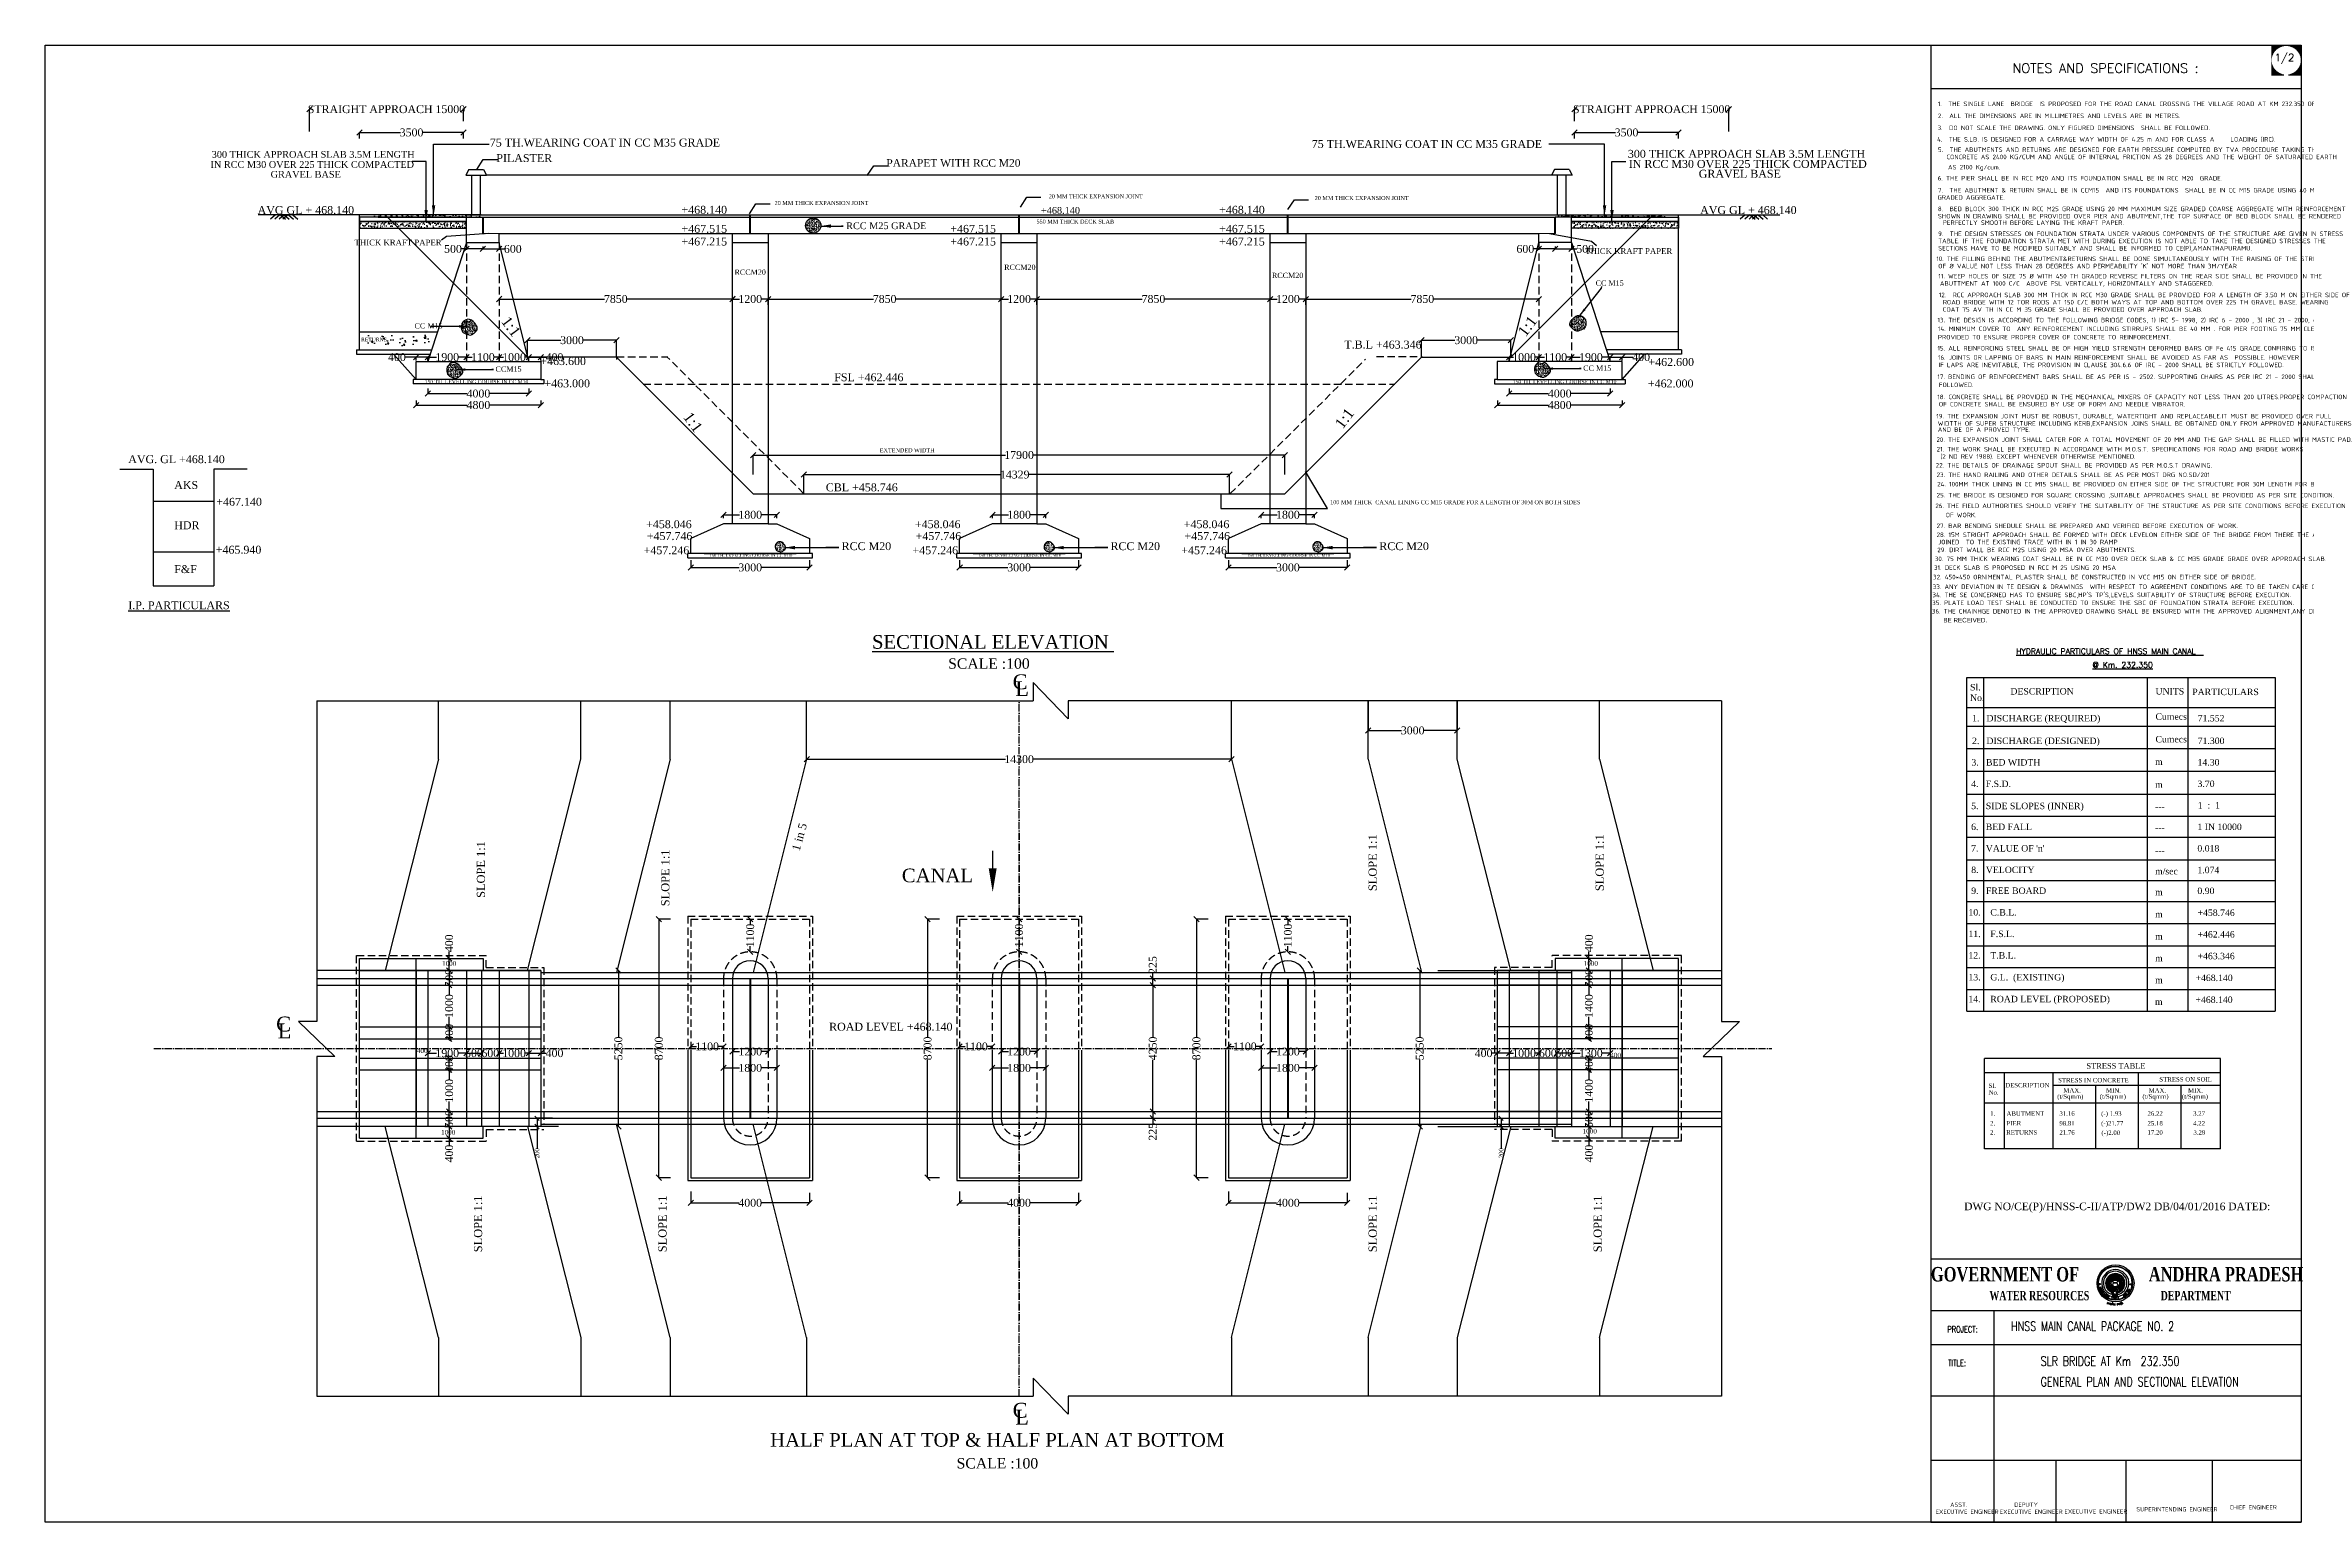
# Model space of a CAD drawing. Header units: inches. Extents: x 90659 to 166790, y -1471827 to -1422100.
import ezdxf
from ezdxf.enums import TextEntityAlignment as Align

# ---------------------------------------------------------------- set-up
doc = ezdxf.new("R2010")
doc.units = ezdxf.units.IN
doc.header["$MEASUREMENT"] = 0
doc.header["$PDMODE"] = 3
doc.header["$PDSIZE"] = -20
doc.linetypes.add('ACAD_ISO10W100', pattern=[18, 12, -3, 0, -3])
doc.linetypes.add('HIDDEN', pattern=[0.375, 0.25, -0.125])
for name, color, linetype in [('dim', 2, 'Continuous'), ('slb-27.756', 6, 'Continuous'), ('slb-32.469', 5, 'Continuous'), ('slb-34.739', 1, 'Continuous'), ('TEMPLETE', 7, 'Continuous'), ('text', 6, 'Continuous')]:
    doc.layers.add(name, color=color, linetype=linetype)
doc.styles.add('AB', font='arialbd.ttf')
doc.styles.add('ISO Proportional', font='isocp.shx')
doc.styles.add('RD', font='ROMAND', dxfattribs={"width": 0.85})
doc.styles.add('ROMAND', font='romand')
doc.styles.add('ROMANT', font='romant')
doc.styles.add('style2', font='timesbd.ttf')
doc.styles.add('TIMES', font='times.ttf')
doc.styles.add('TIMES NEW ROMAN', font='times.ttf')
doc.dimstyles.new('STANDARD$0', dxfattribs={"dimscale": 100, "dimtxt": 0.02, "dimasz": 0.02, "dimexe": 0.05, "dimexo": 0.1, "dimgap": 0.002, "dimtad": 2, "dimdec": 0, "dimzin": 1, "dimdsep": 46, "dimtxsty": 'Standard', "dimblk": 'OBLIQUE', "dimcen": 0.09, "dimadec": 0, "dimazin": 0, "dimtfac": 1, "dimtdec": 0, "dimtofl": 0, "dimtmove": 0, "dimatfit": 3, "dimfxl": 1, "dimtolj": 1, "dimtzin": 1, "dimarcsym": 0})
doc.dimstyles.new('STANDARD$7', dxfattribs={"dimtxt": 2, "dimasz": 2, "dimexe": 1.25, "dimexo": 0.625, "dimtad": 1, "dimdec": 0, "dimlfac": 0.5, "dimrnd": 0.0005, "dimdsep": 46, "dimtxsty": 'AB', "dimblk": 'OBLIQUE', "dimcen": 2.5, "dimadec": 0, "dimazin": 0, "dimtfac": 1, "dimtdec": 0, "dimtmove": 0, "dimatfit": 3, "dimfxl": 1, "dimtolj": 1, "dimtzin": 0, "dimarcsym": 0})
pattern_1 = [(130, (4595.5, -1284213.88), (-251.04106, -21.96325), [26.25, -288.75]), (185, (4595.5, -1284213.88), (48.56297, 263.26725), [21, -231]), (79.5486, (4574.58, -1284215.71), (-202.47828, 241.30384), [22.30907, -245.39974]), (133.8158, (4595.5, -1284143.88), (-373.53437, -57.93166), [39.375, -433.125]), (83.3644, (4564.37, -1284148.7), (-327.13195, 340.94125), [33.4636, -368.09955]), (188.8158, (4595.5, -1284143.9), (-327.1317, 340.9415), [31.5, -346.5]), (159, (4560.5, -1284161.38), (-208.91747, -140.91661), [26.25, -288.75]), (214, (4560.5, -1284161.38), (-85.16037, 253.8025), [21, -231]), (108.5486, (4543.1, -1284173.13), (-294.07792, 112.88567), [22.30907, -245.39974]), (142.5, (4595.5, -1284213.88), (-4.25595, 116.51285), [0, -228.2, 0, -234.5, 0, -231.875]), (172.5, (4595.5, -1284213.88), (-92.07434, 138.0441), [0, -133.7, 0, -222.95, 0, -88.375]), (212.5, (4673.55, -1284213.88), (-186.837853, -7.894205), [0, -87.5, 0, -273, 0, -362.25]), (222.5, (4708.55, -1284213.88), (-204.11516, 35.03674), [0, -113.75, 0, -181.3, 0, -257.25])]
pattern_2 = [(142.5, (4605.5, -1284153.88), (4.7245, 144.51178), [0, -114, 0, -127.5, 0, -121.875]), (172.5, (4605.5, -1284153.88), (-132.73325, 211.66095), [0, -61.5, 0, -102.75, 0, -39.375]), (212.5, (4697.75, -1284153.88), (-233.56064, 0.42443), [0, -37.5, 0, -135, 0, -176.25]), (222.5, (4697.75, -1284153.88), (-225.4595, 65.82567), [0, -18.75, 0, -88.5, 0, -101.25])]

msp = doc.modelspace()

# ---------------------------------------------------------------- texts
at = {"linetype": 'ByBlock'}
for s, height, style, p in [('1/2', 250, 'ROMANT', (165705.3, -1422640.9)), ('THICK KRAFT PAPER', 195, 'TIMES NEW ROMAN', (101072.4, -1428837.9)), ('THICK KRAFT PAPER', 195, 'TIMES NEW ROMAN', (142500.6, -1429124.4)), ('C', 500, 'TIMES NEW ROMAN', (123225.7, -1443773.6)), ('L', 500, 'TIMES NEW ROMAN', (123313.3, -1444005.4)), ('C', 500, 'TIMES NEW ROMAN', (98432.2, -1455291.9)), ('C', 500, 'TIMES NEW ROMAN', (98432.2, -1455291.9)), ('L', 500, 'TIMES NEW ROMAN', (98485.7, -1455523.7)), ('L', 500, 'TIMES NEW ROMAN', (98485.7, -1455523.7)), ('STRESS TABLE', 187.5, 'TIMES NEW ROMAN', (159371.9, -1456545.3)), ('STRESS TABLE', 187.5, 'TIMES NEW ROMAN', (159371.9, -1456545.3)), ('Sl.', 150, 'TIMES NEW ROMAN', (156080.5, -1457194.7)), ('Sl.', 150, 'TIMES NEW ROMAN', (156080.5, -1457194.7)), ('DESCRIPTION', 150, 'TIMES NEW ROMAN', (156638.9, -1457175)), ('DESCRIPTION', 150, 'TIMES NEW ROMAN', (156638.9, -1457175)), ('STRESS IN CONCRETE', 150, 'TIMES NEW ROMAN', (158418, -1457006)), ('STRESS IN CONCRETE', 150, 'TIMES NEW ROMAN', (158418, -1457006)), ('STRESS ON SOIL', 150, 'TIMES NEW ROMAN', (161827.4, -1456978.6)), ('STRESS ON SOIL', 150, 'TIMES NEW ROMAN', (161827.4, -1456978.6)), ('No.', 150, 'TIMES NEW ROMAN', (156080.5, -1457418.8)), ('No.', 150, 'TIMES NEW ROMAN', (156080.5, -1457418.8)), ('(t/Sqmm)', 150, 'TIMES NEW ROMAN', (158389.1, -1457556.5)), ('(t/Sqmm)', 150, 'TIMES NEW ROMAN', (158389.1, -1457556.5)), ('   MAX. ', 150, 'TIMES NEW ROMAN', (158424.8, -1457353)), ('   MAX. ', 150, 'TIMES NEW ROMAN', (158424.8, -1457353)), ('(t/Sqmm)', 150, 'TIMES NEW ROMAN', (159824.3, -1457556.5)), ('(t/Sqmm)', 150, 'TIMES NEW ROMAN', (159824.3, -1457556.5)), ('   MIN. ', 150, 'TIMES NEW ROMAN', (159860, -1457353)), ('   MIN. ', 150, 'TIMES NEW ROMAN', (159860, -1457353)), ('(t/Sqmm)', 150, 'TIMES NEW ROMAN', (161259.5, -1457556.5)), ('(t/Sqmm)', 150, 'TIMES NEW ROMAN', (161259.5, -1457556.5)), ('   MAX. ', 150, 'TIMES NEW ROMAN', (161295.2, -1457353)), ('   MAX. ', 150, 'TIMES NEW ROMAN', (161295.2, -1457353)), ('(t/Sqmm)', 150, 'TIMES NEW ROMAN', (162586.6, -1457556.5)), ('(t/Sqmm)', 150, 'TIMES NEW ROMAN', (162586.6, -1457556.5)), ('   MIX. ', 150, 'TIMES NEW ROMAN', (162622.3, -1457353)), ('   MIX. ', 150, 'TIMES NEW ROMAN', (162622.3, -1457353)), ('2.', 150, 'TIMES NEW ROMAN', (156130.5, -1458456.9)), ('2.', 150, 'TIMES NEW ROMAN', (156130.5, -1458456.9)), ('2.', 150, 'TIMES NEW ROMAN', (156130.5, -1458764.1)), ('2.', 150, 'TIMES NEW ROMAN', (156130.5, -1458764.1)), ('1.', 150, 'TIMES NEW ROMAN', (156130.5, -1458128.9)), ('1.', 150, 'TIMES NEW ROMAN', (156130.5, -1458128.9)), ('RETURNS', 150, 'TIMES NEW ROMAN', (156672.2, -1458764.1)), ('RETURNS', 150, 'TIMES NEW ROMAN', (156672.2, -1458764.1)), ('ABUTMENT', 150, 'TIMES NEW ROMAN', (156681.2, -1458128.9)), ('ABUTMENT', 150, 'TIMES NEW ROMAN', (156681.2, -1458128.9)), ('PIER', 150, 'TIMES NEW ROMAN', (156681.2, -1458456.9)), ('PIER', 150, 'TIMES NEW ROMAN', (156681.2, -1458456.9)), ('98.81', 150, 'TIMES NEW ROMAN', (158462.9, -1458456.9)), ('21.76', 150, 'TIMES NEW ROMAN', (158462.9, -1458764.1)), ('31.16', 150, 'TIMES NEW ROMAN', (158462.9, -1458128.9)), ('(-) 1.93', 150, 'TIMES NEW ROMAN', (159869.7, -1458128.9)), ('(-)21.77', 150, 'TIMES NEW ROMAN', (159869.7, -1458456.9)), ('(-)2.00', 150, 'TIMES NEW ROMAN', (159878.1, -1458775.6)), ('26.22', 150, 'TIMES NEW ROMAN', (161428, -1458128.9)), ('25.18', 150, 'TIMES NEW ROMAN', (161428, -1458456.9)), ('17.20', 150, 'TIMES NEW ROMAN', (161428, -1458764.1)), ('4.22', 150, 'TIMES NEW ROMAN', (162964.6, -1458456.9)), ('3.27', 150, 'TIMES NEW ROMAN', (162964.6, -1458128.9)), ('3.28', 150, 'TIMES NEW ROMAN', (162973.5, -1458764.1)), ('C', 500, 'TIMES NEW ROMAN', (123225.7, -1468290.8)), ('L', 500, 'TIMES NEW ROMAN', (123313.3, -1468522.6))]:
    msp.add_text(s, height=height, dxfattribs=dict(at, style=style)).set_placement(p)
at = {"linetype": 'ByBlock', "lineweight": 25}
for s, height, style, p in [('300 THICK APPROACH SLAB 3.5M LENGTH ', 228, 'TIMES NEW ROMAN', (96263.6, -1425888.6)), ('75 TH.WEARING COAT IN CC M35 GRADE', 266.676, 'TIMES NEW ROMAN', (105624.4, -1425508.8)), ('PILASTER', 266.68, 'TIMES NEW ROMAN', (105845.3, -1426031.7)), ('PARAPET WITH RCC M20', 255.562, 'TIMES NEW ROMAN', (118974.2, -1426189.6)), ('75 TH.WEARING COAT IN CC M35 GRADE', 266.676, 'TIMES NEW ROMAN', (133294.6, -1425556.8)), ('300 THICK APPROACH SLAB 3.5M LENGTH ', 266.676, 'TIMES NEW ROMAN', (143935.3, -1425888.6)), ('IN RCC M30 OVER 225 THICK COMPACTED ', 228, 'TIMES NEW ROMAN', (96224.3, -1426228)), ('GRAVEL BASE ', 228, 'TIMES NEW ROMAN', (98246.6, -1426558.8)), ('IN RCC M30 OVER 225 THICK COMPACTED ', 266.676, 'TIMES NEW ROMAN', (143966.9, -1426228)), ('GRAVEL BASE ', 266.676, 'TIMES NEW ROMAN', (146322.3, -1426558.8)), ('20 MM THICK EXPANSION JOINT', 135.562, 'TIMES NEW ROMAN', (115211.7, -1427477.2)), ('20 MM THICK EXPANSION JOINT', 135.562, 'TIMES NEW ROMAN', (124442, -1427253.8)), ('20 MM THICK EXPANSION JOINT', 135.562, 'TIMES NEW ROMAN', (133392.6, -1427309.7)), ('AVG GL + 468.140', 266.676, 'TIMES NEW ROMAN', (97808.3, -1427780.7)), ('+468.140', 266.68, 'TIMES NEW ROMAN', (112076.1, -1427772.3)), ('+467.515', 266.68, 'TIMES NEW ROMAN', (112076.1, -1428413.3)), ('+467.515', 266.68, 'TIMES NEW ROMAN', (121126.1, -1428413.3)), ('550 MM THICK DECK SLAB', 135.562, 'TIMES NEW ROMAN', (124028.7, -1428103.8)), ('+468.140', 228, 'TIMES NEW ROMAN', (124178.6, -1427772.3)), ('+468.140', 266.68, 'TIMES NEW ROMAN', (130176.1, -1427772.3)), ('+467.515', 266.68, 'TIMES NEW ROMAN', (130176.1, -1428413.3)), ('AVG GL + 468.140', 266.676, 'TIMES NEW ROMAN', (146369.5, -1427780.7)), ('+467.215', 266.68, 'TIMES NEW ROMAN', (112076.1, -1428839.8)), ('+467.215', 266.68, 'TIMES NEW ROMAN', (121126.1, -1428839.8)), ('+467.215', 266.68, 'TIMES NEW ROMAN', (130176.1, -1428839.8)), ('RCCM20', 177.78, 'TIMES NEW ROMAN', (113862.1, -1429825.9)), ('RCCM20', 177.78, 'TIMES NEW ROMAN', (122940.2, -1429661.9)), ('RCCM20', 177.78, 'TIMES NEW ROMAN', (131954.3, -1429935.8)), ('CC M15', 177.78, 'TIMES NEW ROMAN', (142851.6, -1430193.3)), ('RETURNS', 124.45, 'TIMES NEW ROMAN', (101291.2, -1432065.8)), ('CC M15', 177.78, 'TIMES NEW ROMAN', (103091.1, -1431633.5)), ('+463.600', 266.68, 'TIMES NEW ROMAN', (107325.7, -1432864.3)), ('T.B.L +463.346', 266.676, 'TIMES NEW ROMAN', (134392.8, -1432308.2)), ('+462.600', 266.68, 'TIMES NEW ROMAN', (144627.6, -1432894.2)), ('150 TH. LEVELLING COURSE IN CC M10', 124.449, 'TIMES NEW ROMAN', (103432.7, -1433488)), ('CCM15', 177.78, 'TIMES NEW ROMAN', (105818.4, -1433087)), ('+463.000', 266.68, 'TIMES NEW ROMAN', (107462, -1433613.3)), ('FSL +462.446', 266.676, 'TIMES NEW ROMAN', (117218.7, -1433407.3)), ('150 TH. LEVELLING COURSE IN CC M10', 124.449, 'TIMES NEW ROMAN', (140061.4, -1433488)), ('CC M15', 177.78, 'TIMES NEW ROMAN', (142433.4, -1433055)), ('+462.000', 266.68, 'TIMES NEW ROMAN', (144609.8, -1433617.8)), ('EXTENDED WIDTH', 135.562, 'TIMES NEW ROMAN', (118752.3, -1435799.4)), ('AVG. GL +468.140', 266.676, 'TIMES NEW ROMAN', (93454.7, -1436165.8)), ('AKS', 266.68, 'TIMES NEW ROMAN', (95001.4, -1437034.2)), ('+467.140', 266.68, 'TIMES NEW ROMAN', (96416.1, -1437600.3)), ('CBL +458.746', 266.676, 'TIMES NEW ROMAN', (116936.7, -1437113.3)), ('+458.046', 266.68, 'TIMES NEW ROMAN', (110885.1, -1438353.3)), ('+458.046', 266.68, 'TIMES NEW ROMAN', (119935.1, -1438353.3)), ('+458.046', 266.68, 'TIMES NEW ROMAN', (128985.1, -1438353.3)), ('100 MM THICK  CANAL LINING CC M15 GRADE FOR A LENGTH OF 30M ON BOTH SIDES', 135.562, 'TIMES NEW ROMAN', (133914.3, -1437548.4)), ('HDR', 266.68, 'TIMES NEW ROMAN', (95001.4, -1438389.8)), ('+457.746', 266.68, 'TIMES NEW ROMAN', (110908.9, -1438753)), ('RCC M20', 266.68, 'TIMES NEW ROMAN', (117469.6, -1439092.5)), ('+457.746', 266.68, 'TIMES NEW ROMAN', (119958.9, -1438753)), ('RCC M20', 266.68, 'TIMES NEW ROMAN', (126519.6, -1439092.5)), ('+457.746', 266.68, 'TIMES NEW ROMAN', (129008.9, -1438753)), ('RCC M20', 266.68, 'TIMES NEW ROMAN', (135569.6, -1439092.5)), ('F&F', 266.68, 'TIMES NEW ROMAN', (95001.4, -1439865)), ('+465.940', 266.68, 'TIMES NEW ROMAN', (96398.4, -1439211.8)), ('+457.246', 266.68, 'TIMES NEW ROMAN', (110803.3, -1439230.3)), ('150 TH. LEVELLING COURSE IN CC M10', 99.559, 'TIMES NEW ROMAN', (113018.4, -1439314.4)), ('+457.246', 266.68, 'TIMES NEW ROMAN', (119853.3, -1439230.3)), ('150 TH. LEVELLING COURSE IN CC M10', 99.559, 'TIMES NEW ROMAN', (122068.4, -1439314.4)), ('+457.246', 266.68, 'TIMES NEW ROMAN', (128903.3, -1439230.3)), ('150 TH. LEVELLING COURSE IN CC M10', 99.559, 'TIMES NEW ROMAN', (131118.4, -1439314.4)), ('%%UI.P. PARTICULARS', 266.676, 'TIMES NEW ROMAN', (93454.7, -1441082.8)), ('%%UHYDRAULIC PARTICULARS OF HNSS MAIN CANAL  ', 189.958, 'ROMAND', (157003.8, -1442590.7)), ('SCALE :100', 350, 'TIMES NEW ROMAN', (121053.5, -1443085.8)), ('%%U@ Km. 232.350', 189.958, 'ROMAND', (159573.3, -1443049.7)), ('No.', 217.09, 'TIMES', (155454.5, -1444168.6)), ('No.', 217.09, 'TIMES', (155454.5, -1444168.6)), ('Sl.', 217.09, 'TIMES', (155454.5, -1443814.3)), ('Sl.', 217.09, 'TIMES', (155454.5, -1443814.3)), ('DESCRIPTION', 217.094, 'TIMES', (156813.5, -1443952.1)), ('DESCRIPTION', 217.094, 'TIMES', (156813.5, -1443952.1)), ('UNITS', 217.09, 'TIMES', (161698, -1443952.1)), ('UNITS', 217.09, 'TIMES', (161698, -1443952.1)), ('PARTICULARS', 217.094, 'TIMES', (162934.7, -1443972.9)), ('PARTICULARS', 217.094, 'TIMES', (162934.7, -1443972.9)), ('1. ', 217.09, 'TIMES', (155522.5, -1444858)), ('1. ', 217.09, 'TIMES', (155522.5, -1444858)), ('DISCHARGE (REQUIRED)', 217.094, 'TIMES', (156005.8, -1444858)), ('DISCHARGE (REQUIRED)', 217.094, 'TIMES', (156005.8, -1444858)), ('Cumecs', 217.09, 'TIMES', (161698, -1444803.3)), ('Cumecs', 217.09, 'TIMES', (161698, -1444803.3)), ('71.552', 217.09, 'TIMES', (163117.8, -1444858)), ('2.', 217.09, 'TIMES', (155522.5, -1445618.8)), ('2.', 217.09, 'TIMES', (155522.5, -1445618.8)), ('DISCHARGE (DESIGNED)', 217.094, 'TIMES', (156005.8, -1445618.8)), ('DISCHARGE (DESIGNED)', 217.094, 'TIMES', (156005.8, -1445618.8)), ('Cumecs', 217.09, 'TIMES', (161698, -1445564.1)), ('Cumecs', 217.09, 'TIMES', (161698, -1445564.1)), ('71.300', 217.09, 'TIMES', (163117.8, -1445618.8)), ('3.   BED WIDTH', 217.094, 'TIMES', (155499.8, -1446342.5)), ('3.   BED WIDTH', 217.094, 'TIMES', (155499.8, -1446342.5)), ('m', 217.1, 'TIMES', (161684.7, -1446325)), ('m', 217.1, 'TIMES', (161684.7, -1446325)), ('14.30', 217.09, 'TIMES', (163113, -1446342.5)), ('4.   F.S.D.', 217.094, 'TIMES', (155493.7, -1447066.1)), ('4.   F.S.D.', 217.094, 'TIMES', (155493.7, -1447066.1)), ('m', 217.1, 'TIMES', (161684.7, -1447091.1)), ('m', 217.1, 'TIMES', (161684.7, -1447091.1)), ('3.70', 217.09, 'TIMES', (163113, -1447066.1)), ('5.   SIDE SLOPES (INNER)', 217.094, 'TIMES', (155493.7, -1447810.9)), ('5.   SIDE SLOPES (INNER)', 217.094, 'TIMES', (155493.7, -1447810.9)), ('---', 217.09, 'TIMES', (161684.7, -1447835.9)), ('---', 217.09, 'TIMES', (161684.7, -1447835.9)), ('1  :  1', 217.09, 'TIMES', (163122.4, -1447789.8)), ('1  :  1', 217.09, 'TIMES', (163122.4, -1447789.8)), ('6.   BED FALL', 217.094, 'TIMES', (155491.3, -1448513.4)), ('6.   BED FALL', 217.094, 'TIMES', (155491.3, -1448513.4)), ('---', 217.09, 'TIMES', (161684.7, -1448538.1)), ('---', 217.09, 'TIMES', (161684.7, -1448538.1)), ('1 IN 10000', 217.09, 'TIMES', (163108.3, -1448513.4)), ("7.   VALUE OF 'n'", 217.094, 'TIMES', (155492.9, -1449237.1)), ("7.   VALUE OF 'n'", 217.094, 'TIMES', (155492.9, -1449237.1)), ('---', 217.09, 'TIMES', (161684.7, -1449304.2)), ('---', 217.09, 'TIMES', (161684.7, -1449304.2)), ('0.018', 217.09, 'TIMES', (163108.3, -1449237.1)), ('8.   VELOCITY', 217.094, 'TIMES', (155494.7, -1449960.7)), ('8.   VELOCITY', 217.094, 'TIMES', (155494.7, -1449960.7)), ('m/sec', 217.09, 'TIMES', (161684.7, -1450006.4)), ('m/sec', 217.09, 'TIMES', (161684.7, -1450006.4)), ('1.074', 217.09, 'TIMES', (163108.3, -1449966.2)), ('9.   FREE BOARD', 217.094, 'TIMES', (155494.7, -1450663)), ('9.   FREE BOARD', 217.094, 'TIMES', (155494.7, -1450663)), ('m', 217.1, 'TIMES', (161684.7, -1450708.7)), ('m', 217.1, 'TIMES', (161684.7, -1450708.7)), ('0.90', 217.09, 'TIMES', (163108.3, -1450668.4)), ('10.    C.B.L.', 217.094, 'TIMES', (155400.3, -1451392.3)), ('10.    C.B.L.', 217.094, 'TIMES', (155400.3, -1451392.3)), ('m', 217.1, 'TIMES', (161684.7, -1451453.5)), ('m', 217.1, 'TIMES', (161684.7, -1451453.5)), ('+458.746', 217.09, 'TIMES', (163114.1, -1451403.3)), ('11.    F.S.L.', 217.094, 'TIMES', (155400.3, -1452116)), ('11.    F.S.L.', 217.094, 'TIMES', (155400.3, -1452116)), ('m', 217.1, 'TIMES', (161684.7, -1452198.2)), ('m', 217.1, 'TIMES', (161684.7, -1452198.2)), ('+462.446', 217.09, 'TIMES', (163114.1, -1452132.4)), ('1000', 158, 'TIMES NEW ROMAN', (104015.7, -1453083.4)), ('1000', 158, 'TIMES NEW ROMAN', (142447.6, -1453082.7)), ('12.    T.B.L.', 217.094, 'TIMES', (155400.3, -1452839.6)), ('12.    T.B.L.', 217.094, 'TIMES', (155400.3, -1452839.6)), ('13.    G.L.  (EXISTING)', 217.094, 'TIMES', (155400.3, -1453574.4)), ('13.    G.L.  (EXISTING)', 217.094, 'TIMES', (155400.3, -1453574.4)), ('m', 217.1, 'TIMES', (161684.7, -1452933)), ('m', 217.1, 'TIMES', (161684.7, -1452933)), ('+463.346', 217.09, 'TIMES', (163114.1, -1452861.6)), ('14.    ROAD LEVEL (PROPOSED)', 217.094, 'TIMES', (155398.7, -1454309.1)), ('14.    ROAD LEVEL (PROPOSED)', 217.094, 'TIMES', (155398.7, -1454309.1)), ('m', 217.1, 'TIMES', (161684.7, -1453667.7)), ('m', 217.1, 'TIMES', (161684.7, -1453667.7)), ('+468.140', 217.09, 'TIMES', (163045.5, -1453596.3)), ('m', 217.1, 'TIMES', (161683, -1454402.4)), ('m', 217.1, 'TIMES', (161683, -1454402.4)), ('+468.140', 217.09, 'TIMES', (163043.9, -1454331)), ('ROAD LEVEL +468.140', 266.676, 'TIMES NEW ROMAN', (117047.7, -1455265.8)), ('400', 158, 'TIMES NEW ROMAN', (103170.2, -1456018.8)), ('400', 158, 'TIMES NEW ROMAN', (143343.7, -1456170)), ('1000', 158, 'TIMES NEW ROMAN', (103981.4, -1458763.7)), ('1000', 158, 'TIMES NEW ROMAN', (142410.8, -1458727.9)), ('DWG NO/CE(P)/HNSS-C-II/ATP/DW2 DB/04/01/2016 DATED:', 255.562, 'TIMES NEW ROMAN', (155257.8, -1461307.3)), ('SCALE :100', 350, 'TIMES NEW ROMAN', (121339.4, -1470000.8))]:
    msp.add_text(s, height=height, dxfattribs=dict(at, style=style)).set_placement(p)
at = {"linetype": 'ByBlock', "lineweight": 25, "style": 'TIMES NEW ROMAN'}
for s, height, p in [('%%USECTIONAL ELEVATION ', 459.946, (118491.7, -1442181.1)), ('CANAL', 459.95, (119496.2, -1450041.3)), ('HALF PLAN AT TOP & HALF PLAN AT BOTTOM', 459.946, (115063.2, -1469037.2))]:
    msp.add_text(s, height=height, dxfattribs=at).set_placement(p, align=Align.MIDDLE_LEFT)
for s, rotation, p in [('1 in 5', 74.414054, (116052.4, -1449239.3)), ('SLOPE 1:1', 90, (135482.6, -1450569.8)), ('SLOPE 1:1', 90, (143124.6, -1450569.8)), ('SLOPE 1:1', 90, (105463.7, -1450797.3)), ('SLOPE 1:1', 90, (111670, -1451078.7)), ('SLOPE 1:1', 90, (105366.2, -1462723.3)), ('SLOPE 1:1', 90, (111574.2, -1462723.3)), ('SLOPE 1:1', 90, (135482.6, -1462723.3)), ('SLOPE 1:1', 90, (143057.7, -1462723.3))]:
    msp.add_text(s, height=276, rotation=rotation, dxfattribs=at).set_placement(p)
at = {"linetype": 'ByBlock', "lineweight": 25, "style": 'style2'}
for s, height, width, p in [(' GOVERNMENT OF                 ANDHRA PRADESH ', 487.592, 0.75, (154000, -1463462.5)), (' GOVERNMENT OF                 ANDHRA PRADESH ', 487.592, 0.75, (154000, -1463462.5)), ('WATER RESOURCES                             DEPARTMENT', 313.452, 0.7, (156108.2, -1464182.1)), ('WATER RESOURCES                             DEPARTMENT', 313.452, 0.7, (156108.2, -1464182.1))]:
    msp.add_text(s, height=height, dxfattribs=dict(at, width=width)).set_placement(p, align=Align.MIDDLE_LEFT)
at = {"color": 0, "linetype": 'ByBlock', "lineweight": 25, "style": 'RD', "width": 0.75}
for s, height, p in [('PROJECT:', 206.32, (154691, -1465318.4)), ('PROJECT:', 206.32, (154691, -1465318.4)), ('HNSS MAIN CANAL PACKAGE NO. 2', 313.452, (156834.9, -1465215.1)), ('SLR BRIDGE AT Km  232.350', 313.452, (157829.9, -1466389.8)), ('TITLE:', 206.32, (154718.4, -1466449.1)), ('TITLE:', 206.32, (154718.4, -1466449.1)), ('GENERAL PLAN AND SECTIONAL ELEVATION', 313.452, (157829.9, -1467079.7)), ('GENERAL PLAN AND SECTIONAL ELEVATION', 313.452, (157829.9, -1467079.7))]:
    msp.add_text(s, height=height, dxfattribs=at).set_placement(p, align=Align.MIDDLE_LEFT)
at = {"linetype": 'ByBlock', "lineweight": 25, "insert": (117621.9, -1428178.2), "char_height": 228, "attachment_point": 4, "style": 'TIMES NEW ROMAN'}
msp.add_mtext('RCC M25 GRADE ', dxfattribs=at)
at = {"insert": (154498, -1441372.5), "char_height": 152.682, "width": 1870.352, "attachment_point": 1}
msp.add_mtext(' BE RECEIVED.', dxfattribs=at)
at = {"layer": 'slb-27.756', "color": 0, "linetype": 'ByBlock', "style": 'ROMANT'}
msp.add_text('NOTES AND SPECIFICATIONS  ', height=318.087, dxfattribs=at).set_placement((156880.7, -1423032.7))
at = {"layer": 'slb-27.756', "color": 7, "linetype": 'ByBlock', "style": 'ISO Proportional'}
for s, height, p in [('1.  THE SINGLE LANE  BRIDGE  IS PROPOSED FOR THE ROAD CANAL CROSSING THE VILLAGE ROAD AT KM 232.350 OF HNSS MAIN CANAL .', 152.6818, (154368.6, -1424149.4)), ('2.  ALL THE DIMENSIONS ARE IN MILLIMETRES AND LEVELS ARE IN METRES.', 152.682, (154373.8, -1424552.7)), ('4.  THE S.LB. IS DESIGNED FOR A CARRAGE WAY WIDTH OF 4.25 m AND FOR CLASS A     LOADING (IRC).', 152.682, (154346.4, -1425343.5)), ('3.  DO NOT SCALE THE DRAWING. ONLY FIGURED DIMENSIONS  SHALL BE FOLLOWED.', 152.682, (154361.1, -1424955.9)), ('5.  THE ABUTMENTS AND RETURNS ARE DESIGNED FOR EARTH PRESSURE COMPUTED BY TVA PROCEDURE TAKING THE WEIGHT OF ', 152.6818, (154373.1, -1425692.3)), ('CONCRETE AS 2400 KG/CUM AND ANGLE OF INTERNAL FRICTION AS 28 DEGREES AND THE WEIGHT OF SATURATED EARTH ', 152.6818, (154657.1, -1425936.6)), ('6. THE PIER SHALL BE IN RCC M20 AND ITS FOUNDATION SHALL BE IN RCC M20  GRADE.', 152.682, (154365.4, -1426652.9)), (' AS 2100 Kg/cum.', 152.682, (154603.9, -1426282.3)), ('GRADED AGGREGATE.', 152.682, (154358.9, -1427301.3)), ('7.  THE ABUTMENT & RETURN SHALL BE IN CCM15  AND ITS FOUNDATIONS  SHALL BE IN CC M15 GRADE USING 40 MM MAXIMUM SIZE ', 152.6818, (154373.1, -1427057)), ('SHOWN IN DRAWING SHALL BE PROVIDED OVER PIER AND ABUTMENT,THE TOP SURFACE OF BED BLOCK SHALL BE RENDERED', 152.6818, (154373.3, -1427929.8)), ('8.  BED BLOCK 300 THICK IN RCC M25 GRADE USING 20 MM MAXIMUM SIZE GRADED COARSE AGGREGATE WITH REINFORCEMENT', 152.6818, (154373.3, -1427685.5)), ('   PERFECTLY SMOOTH BEFORE LAYING THE KRAFT PAPER.', 152.682, (154211, -1428148.1)), ('TABLE. IF THE FOUNDATION STRATA MET WITH DURING EXECUTION IS NOT ABLE TO TAKE THE DESIGNED STRESSES THE ', 152.6818, (154380.8, -1428765.1)), ('SECTIONS HAVE TO BE MODIFIED SUITABLY AND SHALL BE INFORMED TO CE(P),AMANTHAPURAMU.', 152.682, (154380.8, -1429009.4)), ('9.  THE DESIGN STRESSES ON FOUNDATION STRATA UNDER VARIOUS COMPONENTS OF THE STRUCTURE ARE GIVEN IN STRESS', 152.6818, (154380.8, -1428520.8)), (' 10. THE FILLING BEHIND THE ABUTMENT&RETURNS SHALL BE DONE SIMULTANEOUSLY WITH THE RAISING OF THE STRUCTURE WITH SOILS', 152.6818, (154209.2, -1429364.5)), ("OF %%C VALUE NOT LESS THAN 28 DEGREES AND PERMEABILITY 'K' NOT MORE THAN 3M/YEAR", 152.682, (154383.4, -1429608.8)), (' 12.  RCC APPROACH SLAB 300 MM THICK IN RCC M30 GRADE SHALL BE PROVIDED FOR A LENGTH OF 3.50 M ON EITHER SIDE OF ', 152.6818, (154295.2, -1430581)), ('11. WEEP HOLES OF SIZE 75 %%C WITH 450 TH GRADED REVERSE FILTERS ON THE REAR SIDE SHALL BE PROVIDED IN THE ', 152.6818, (154388.2, -1429948.9)), ('ABUTTMENT AT 1000 C/C  ABOVE FSL VERTICALLY, HORIZONTALLY AND STAGGERED.', 152.682, (154440.5, -1430193.2)), ('13. THE DESIGN IS ACCORDING TO THE FOLLOWING BRIDGE CODES, 1) IRC 5- 1998, 2) IRC 6 - 2000 , 3) IRC 21 - 2000, 4) IRC 78 - 2000        ', 152.6818, (154360.3, -1431426.8)), ('13. THE DESIGN IS ACCORDING TO THE FOLLOWING BRIDGE CODES, 1) IRC 5- 1998, 2) IRC 6 - 2000 , 3) IRC 21 - 2000, 4) IRC 78 - 2000        ', 152.6818, (154360.3, -1431426.8)), ('ROAD BRIDGE WITH 12 TOR RODS AT 150 C/C BOTH WAYS AT TOP AND BOTTOM OVER 225 TH GRAVEL BASE. WEARING', 152.682, (154537.6, -1430825.2)), ('COAT 75 AV TH IN CC M 35 GRADE SHALL BE PROVIDED OVER APPROACH SLAB.', 152.682, (154537.6, -1431069.5)), ('14. MINIMUM COVER TO  ANY REINFORCEMENT INCLUDING STIRRUPS SHALL BE 40 MM . FOR PIER FOOTING 75 MM CLEAR COVER SHALL BE', 152.6818, (154372.8, -1431720.3)), ('PROVIDED TO ENSURE PROPER COVER OF CONCRETE TO REINFORCEMENT.', 152.682, (154372.8, -1432003.1)), ('PROVIDED TO ENSURE PROPER COVER OF CONCRETE TO REINFORCEMENT.', 152.682, (154372.8, -1432003.1)), ('15. ALL REINFORCING STEEL SHALL BE OF HIGH YIELD STRENGTH DEFORMED BARS OF Fe 415 GRADE.', 152.682, (154357.8, -1432375.7)), ('15. ALL REINFORCING STEEL SHALL BE OF HIGH YIELD STRENGTH DEFORMED BARS OF Fe 415 GRADE CONFIRING TO IS-1786 WITH AMEDMENTS.', 152.6818, (154357.8, -1432375.7)), ('16. JOINTS OR LAPPING OF BARS IN MAIN REINFORCEMENT SHALL BE AVOIDED AS FAR AS  POSSIBLE. HOWEVER', 152.682, (154375.3, -1432685.3)), ('16. JOINTS OR LAPPING OF BARS IN MAIN REINFORCEMENT SHALL BE AVOIDED AS FAR AS  POSSIBLE. HOWEVER', 152.682, (154375.3, -1432685.3)), (' IF LAPS ARE INEVITABLE, THE PROVISION IN CLAUSE 304.6.6 OF IRC - 2000 SHALL BE STRICTLY FOLLOWED.', 152.682, (154285.1, -1432936.4)), (' IF LAPS ARE INEVITABLE, THE PROVISION IN CLAUSE 304.6.6 OF IRC - 2000 SHALL BE STRICTLY FOLLOWED.', 152.682, (154285.1, -1432936.4)), ('17. BENDING OF REINFORCEMENT BARS SHALL BE AS PER IS - 2502. SUPPORTING CHAIRS AS PER IRC 21 - 2000 SHALL BE STRICTLY', 152.6818, (154352.9, -1433333.8)), ('17. BENDING OF REINFORCEMENT BARS SHALL BE AS PER IS - 2502. SUPPORTING CHAIRS AS PER IRC 21 - 2000 SHALL BE STRICTLY', 152.6818, (154352.9, -1433333.8)), ('FOLLOWED. ', 152.68, (154405.1, -1433607.7)), ('FOLLOWED. ', 152.68, (154405.1, -1433607.7)), ('18. CONCRETE SHALL BE PROVIDED IN THE MECHANICAL MIXERS OF CAPACITY NOT LESS THAN 200 LITRES.PROPER COMPACTION ', 152.6818, (154352.9, -1434013.3)), ('18. CONCRETE SHALL BE PROVIDED IN THE MECHANICAL MIXERS OF CAPACITY NOT LESS THAN 200 LITRES.PROPER COMPACTION ', 152.6818, (154352.9, -1434013.3)), ('OF CONCRETE SHALL BE ENSURED BY USE OF FORM AND NEEDLE VIBRATOR.', 152.682, (154405.1, -1434257.6)), ('OF CONCRETE SHALL BE ENSURED BY USE OF FORM AND NEEDLE VIBRATOR.', 152.682, (154405.1, -1434257.6)), ('19. THE EXPANSION JOINT MUST BE ROBUST, DURABLE, WATERTIGHT AND REPLACEABLE.IT MUST BE PROVIDED OVER FULL', 152.6818, (154316.6, -1434660.4)), ('19. THE EXPANSION JOINT MUST BE ROBUST, DURABLE, WATERTIGHT AND REPLACEABLE.IT MUST BE PROVIDED OVER FULL', 152.6818, (154316.6, -1434660.4)), ('WIDTTH OF SUPER STRUCTURE INCLUDING KERB,EXPANSION JOINS SHALL BE OBTAINED ONLY FROM APPROVED MANUFACTURERS', 152.6818, (154368.9, -1434904.7)), ('WIDTTH OF SUPER STRUCTURE INCLUDING KERB,EXPANSION JOINS SHALL BE OBTAINED ONLY FROM APPROVED MANUFACTURERS', 152.6818, (154368.9, -1434904.7)), ('AND BE OF A PROVED TYPE.', 152.682, (154368.9, -1435112)), ('AND BE OF A PROVED TYPE.', 152.682, (154368.9, -1435112)), ('20. THE EXPANSION JOINT SHALL CATER FOR A TOTAL MOVEMENT OF 20 MM AND THE GAP SHALL BE FILLED WITH MASTIC PAD.', 152.6818, (154324.1, -1435449.8)), ('20. THE EXPANSION JOINT SHALL CATER FOR A TOTAL MOVEMENT OF 20 M.', 152.682, (154324.1, -1435449.8)), ('21. THE WORK SHALL BE EXECUTED IN ACCORDANCE WITH M.O.S.T. SPECIFICATIONS FOR ROAD AND BRIDGE WORKS ', 152.682, (154331, -1435773.4)), ('21. THE WORK SHALL BE EXECUTED IN ACCORDANCE WITH M.O.S.T. SPECIFICATIONS FOR ROAD AND BRIDGE WORKS ', 152.682, (154331, -1435773.4)), ('22. THE DETAILS OF DRAINAGE SPOUT SHALL BE PROVIDED AS PER M.O.S.T DRAWING.', 152.682, (154301.7, -1436315.3)), ('23. THE HAND RAILING AND OTHER DETAILS SHALL BE AS PER MOST DRG NO.SD/201', 152.682, (154329.9, -1436634)), ('23. THE HAND RAILING AND OTHER DETAILS SHALL BE AS PER MOST DRG NO.SD/201', 152.682, (154329.9, -1436634)), ('(2 ND REV 1988). EXCEPT WHENEVER OTHERWISE MENTIONED.', 152.682, (154455.8, -1436017.7)), ('(2 ND REV 1988). EXCEPT WHENEVER OTHERWISE MENTIONED.', 152.682, (154455.8, -1436017.7)), ('25. THE BRIDGE IS DESIGNED FOR SQUARE CROSSING ,SUITABLE APPROACHES SHALL BE PROVIDED AS PER SITE CONDITION.', 152.6818, (154329.9, -1437319.9)), ('25. THE BRIDGE IS DESIGNED FOR SQUARE CROSSING ,SUITABLE APPROACHES SHALL BE PROVIDED AS PER SITE CONDITION.', 152.6818, (154329.9, -1437319.9)), ('24. 100MM THICK LINING IN CC M15 SHALL BE PROVIDED ON EITHER SIDE OF THE STRUCTURE FOR 30M LENGTH FOR BED AND SIDES', 152.6818, (154348.7, -1436950)), ('24. 100MM THICK LINING IN CC M15 SHALL BE PROVIDED ON EITHER SIDE OF THE STRUCTURE FOR ', 152.682, (154348.7, -1436950)), ('26. THE FIELD AUTHORITIES SHOULD VERIFY THE SUITABILITY OF THE STRUCTURE AS PER SITE CONDITIONS BEFORE EXECUTION ', 152.6818, (154285.8, -1437679.1)), ('OF WORK.', 152.68, (154633.2, -1437987.4)), ('OF WORK.', 152.68, (154633.2, -1437987.4)), ('28. 15M STRIGHT APPROACH SHALL BE FORMED WITH DECK LEVELON EITHER SIDE OF THE BRIDGE FROM THERE THE APPROACH IS TO BE', 152.6818, (154327.9, -1438651.9)), ('27. BAR BENDING SHEDULE SHALL BE PREPARED AND VERIFIED BEFORE EXECUTION OF WORK.', 152.682, (154329.9, -1438350.9)), ('27. BAR BENDING SHEDULE SHALL BE PREPARED AND VERIFIED BEFORE EXECUTION OF WORK.', 152.682, (154329.9, -1438350.9)), ('JOINED  TO THE EXISTING TRACE WITH IN 1 IN 30 RAMP', 152.682, (154380.2, -1438896.2)), ('31. DECK SLAB IS PROPOSED IN RCC M 25 USING 20 MSA', 152.682, (154240.3, -1439759.2)), ('30. 75 MM THICK WEARING COAT SHALL BE IN CC M30 OVER DECK SLAB & CC M35 GRADE GRADE OVER APPROACH SLAB.', 152.6818, (154269.8, -1439463)), ('29. DIRT WALL BE RCC M25 USING 20 MSA OVER ABUTMENTS.', 152.682, (154351.1, -1439161.5)), ('33. ANY DEVIATION IN TE DESIGN & DRAWINGS  WITH RESPECT TO AGREEMENT CONDITIONS ARE TO BE TAKEN CARE OF BEFORE EXECUTION', 152.6818, (154199.5, -1440401.3)), ('32. 450*450 ORNIMENTAL PLASTER SHALL BE CONSTRUCTED IN VCC M15 ON EITHER SIDE OF BRIDGE.', 152.682, (154209.7, -1440075.2)), ('36. THE CHAINHGE DENOTED IN THE APPROVED DRAWING SHALL BE ENSURED WITH THE APPROVED ALIGNMENT,ANY DEVIATIONS SHALL', 152.6818, (154168.8, -1441227)), ('35. PLATE LOAD TEST SHALL BE CONDUCTED TO ENSURE THE SBC OF FOUNDATION STRATA BEFORE EXECUTION.', 152.682, (154179.1, -1440941.6)), ("34. THE SE CONCERNED HAS TO ENSURE SBC,HP'S TP'S,LEVELS SUITABILITY OF STRUCTURE BEFORE EXECUTION.", 152.682, (154189.3, -1440676.6))]:
    msp.add_text(s, height=height, dxfattribs=at).set_placement(p)
at = {"layer": 'slb-27.756', "linetype": 'ByBlock', "style": 'ISO Proportional'}
for s, height, p in [('22. THE DETAILS OF DRAINAGE SPOUT SHALL BE PROVIDED AS PER M.O.S.T DRAWING.', 152.682, (154301.7, -1436315.3)), ('26. THE FIELD AUTHORITIES SHOULD VERIFY THE SUITABILITY OF THE STRUCTURE AS PER SITE CONDITIONS BEFORE EXECUTION ', 152.6818, (154285.8, -1437679.1))]:
    msp.add_text(s, height=height, dxfattribs=at).set_placement(p)
at = {"layer": 'slb-34.739', "color": 7, "linetype": 'ByBlock', "style": 'ROMANT'}
msp.add_text('NOTES AND SPECIFICATIONS :', height=318.087, dxfattribs=at).set_placement((156880.7, -1423032.7))
at = {"layer": 'TEMPLETE', "linetype": 'ByBlock', "style": 'ISO Proportional'}
for s, height, p in [('EXECUTIVE ENGINEER', 144.883, (154297.5, -1471456.5)), ('EXECUTIVE ENGINEER', 144.883, (154297.5, -1471456.5)), ('ASST.', 144.88, (154785.9, -1471219.5)), ('ASST.', 144.88, (154785.9, -1471219.5)), ('EXECUTIVE ENGINEER', 144.883, (156453.6, -1471456.5)), ('EXECUTIVE ENGINEER', 144.883, (156453.6, -1471456.5)), ('DEPUTY', 144.88, (156942.1, -1471219.5)), ('DEPUTY', 144.88, (156942.1, -1471219.5)), ('EXECUTIVE ENGINEER', 144.883, (158632.9, -1471445.4)), ('EXECUTIVE ENGINEER', 144.883, (158632.9, -1471445.4)), ('SUPERINTENDING ENGINEER', 144.883, (161054.3, -1471374)), ('SUPERINTENDING ENGINEER', 144.883, (161054.3, -1471374)), ('CHIEF ENGINEER ', 144.883, (164195, -1471307.7)), ('CHIEF ENGINEER ', 144.883, (164195, -1471307.7))]:
    msp.add_text(s, height=height, dxfattribs=at).set_placement(p, align=Align.MIDDLE_LEFT)
at = {"layer": 'text', "color": 7, "linetype": 'ByBlock', "style": 'TIMES NEW ROMAN'}
for rotation, p in [(306.642339, (105989.3, -1431396)), (53.357661, (140489.9, -1431939)), (306.642339, (112115.8, -1434613)), (53.357661, (134331.5, -1435042.5))]:
    msp.add_text('1:1', height=360, rotation=rotation, dxfattribs=at).set_placement(p)

# ---------------------------------------------------------------- blocks, each defined once
blk = doc.blocks.new('*X3')
at = {"color": 0}
for p, q in [((820, 489.9), (828.4, 489.9)), ((820, 489.8), (827.8, 489.8)), ((820, 489.6), (827.3, 489.6)), ((820, 489.5), (826.9, 489.5)), ((820, 489.4), (826.5, 489.4)), ((820, 489.2), (826.2, 489.2)), ((820, 489.1), (825.9, 489.1)), ((820, 489), (825.6, 489)), ((820, 488.9), (825.4, 488.9)), ((820, 488.8), (825.2, 488.8)), ((820, 488.6), (824.9, 488.6)), ((820, 488.5), (824.7, 488.5)), ((820, 488.4), (824.5, 488.4)), ((820, 488.2), (824.3, 488.2)), ((820, 488.1), (824.2, 488.1)), ((820, 488), (824, 488)), ((820, 487.9), (823.8, 487.9)), ((820, 487.8), (823.7, 487.8)), ((820, 487.6), (823.5, 487.6)), ((820, 487.5), (823.4, 487.5)), ((820, 487.4), (823.2, 487.4)), ((820, 487.2), (823.1, 487.2)), ((831.6, 489.9), (840, 489.9)), ((832.2, 489.8), (840, 489.8)), ((832.7, 489.6), (840, 489.6)), ((833.1, 489.5), (840, 489.5)), ((833.5, 489.4), (840, 489.4)), ((833.8, 489.2), (840, 489.2)), ((834.1, 489.1), (840, 489.1)), ((834.4, 489), (840, 489)), ((834.6, 488.9), (840, 488.9)), ((834.8, 488.8), (840, 488.8)), ((835.1, 488.6), (840, 488.6)), ((835.3, 488.5), (840, 488.5)), ((835.5, 488.4), (840, 488.4)), ((835.7, 488.2), (840, 488.2)), ((835.8, 488.1), (840, 488.1)), ((836, 488), (840, 488)), ((836.2, 487.9), (840, 487.9)), ((836.3, 487.8), (840, 487.8)), ((836.5, 487.6), (840, 487.6)), ((836.6, 487.5), (840, 487.5)), ((836.8, 487.4), (840, 487.4)), ((836.9, 487.2), (840, 487.2)), ((820, 487.1), (823, 487.1)), ((820, 487), (822.9, 487)), ((820, 486.9), (822.7, 486.9)), ((820, 486.8), (822.6, 486.8)), ((820, 486.6), (822.5, 486.6)), ((820, 486.5), (822.4, 486.5)), ((820, 486.4), (822.3, 486.4)), ((820, 486.2), (822.2, 486.2)), ((820, 486.1), (822.1, 486.1)), ((820, 486), (822, 486)), ((820, 485.9), (821.9, 485.9)), ((820, 485.8), (821.8, 485.8)), ((820, 485.6), (821.7, 485.6)), ((820, 485.5), (821.6, 485.5)), ((820, 485.4), (821.6, 485.4)), ((820, 485.2), (821.5, 485.2)), ((820, 485.1), (821.4, 485.1)), ((820, 485), (821.3, 485)), ((820, 484.9), (821.3, 484.9)), ((820, 484.8), (821.2, 484.8)), ((820, 484.6), (821.1, 484.6)), ((820, 484.5), (821.1, 484.5)), ((820, 484.4), (821, 484.4)), ((820, 484.2), (820.9, 484.2)), ((820, 484.1), (820.9, 484.1)), ((820, 484), (820.8, 484)), ((820, 483.9), (820.8, 483.9)), ((820, 483.8), (820.7, 483.8)), ((820, 483.6), (820.7, 483.6)), ((820, 483.5), (820.6, 483.5)), ((820, 483.4), (820.6, 483.4)), ((820, 483.2), (820.5, 483.2)), ((820, 483.1), (820.5, 483.1)), ((820, 483), (820.5, 483)), ((820, 482.9), (820.4, 482.9)), ((820, 482.8), (820.4, 482.8)), ((820, 482.6), (820.4, 482.6)), ((820, 482.5), (820.3, 482.5)), ((820, 482.4), (820.3, 482.4)), ((820, 482.2), (820.3, 482.2)), ((820, 482.1), (820.2, 482.1)), ((820, 482), (820.2, 482)), ((820, 481.9), (820.2, 481.9)), ((820, 481.8), (820.2, 481.8)), ((820, 481.6), (820.1, 481.6)), ((820, 481.5), (820.1, 481.5)), ((820, 481.4), (820.1, 481.4)), ((820, 481.2), (820.1, 481.2)), ((820, 481.1), (820.1, 481.1)), ((820, 481), (820.1, 481)), ((820, 480.9), (820, 480.9)), ((820, 480.8), (820, 480.8)), ((820, 480.6), (820, 480.6)), ((820, 480.5), (820, 480.5)), ((820, 480.4), (820, 480.4)), ((820, 480.2), (820, 480.2)), ((820, 480.1), (820, 480.1)), ((820, 479.9), (820, 479.9)), ((820, 479.8), (820, 479.8)), ((820, 479.6), (820, 479.6)), ((820, 479.5), (820, 479.5)), ((820, 479.4), (820, 479.4)), ((820, 479.2), (820, 479.2)), ((820, 479.1), (820, 479.1)), ((820, 479), (820.1, 479)), ((820, 478.9), (820.1, 478.9)), ((820, 478.8), (820.1, 478.8)), ((820, 478.6), (820.1, 478.6)), ((820, 478.5), (820.1, 478.5)), ((820, 478.4), (820.1, 478.4)), ((820, 478.2), (820.2, 478.2)), ((820, 478.1), (820.2, 478.1)), ((820, 478), (820.2, 478)), ((820, 477.9), (820.2, 477.9)), ((820, 477.8), (820.3, 477.8)), ((820, 477.6), (820.3, 477.6)), ((820, 477.5), (820.3, 477.5)), ((820, 477.4), (820.4, 477.4)), ((820, 477.2), (820.4, 477.2)), ((820, 477.1), (820.4, 477.1)), ((820, 477), (820.5, 477)), ((820, 476.9), (820.5, 476.9)), ((820, 476.8), (820.5, 476.8)), ((820, 476.6), (820.6, 476.6)), ((820, 476.5), (820.6, 476.5)), ((820, 476.4), (820.7, 476.4)), ((820, 476.2), (820.7, 476.2)), ((820, 476.1), (820.8, 476.1)), ((820, 476), (820.8, 476)), ((820, 475.9), (820.9, 475.9)), ((820, 475.8), (820.9, 475.8)), ((820, 475.6), (821, 475.6)), ((820, 475.5), (821.1, 475.5)), ((820, 475.4), (821.1, 475.4)), ((820, 475.2), (821.2, 475.2)), ((820, 475.1), (821.3, 475.1)), ((820, 475), (821.3, 475)), ((820, 474.9), (821.4, 474.9)), ((820, 474.8), (821.5, 474.8)), ((820, 474.6), (821.6, 474.6)), ((820, 474.5), (821.6, 474.5)), ((820, 474.4), (821.7, 474.4)), ((820, 474.2), (821.8, 474.2)), ((820, 474.1), (821.9, 474.1)), ((820, 474), (822, 474)), ((820, 473.9), (822.1, 473.9)), ((820, 473.8), (822.2, 473.8)), ((820, 473.6), (822.3, 473.6)), ((820, 473.5), (822.4, 473.5)), ((820, 473.4), (822.5, 473.4)), ((820, 473.2), (822.6, 473.2)), ((820, 473.1), (822.7, 473.1)), ((820, 473), (822.9, 473)), ((820, 472.9), (823, 472.9)), ((820, 472.8), (823.1, 472.8)), ((820, 472.6), (823.2, 472.6)), ((820, 472.5), (823.4, 472.5)), ((820, 472.4), (823.5, 472.4)), ((820, 472.2), (823.7, 472.2)), ((820, 472.1), (823.8, 472.1)), ((836.2, 472.1), (840, 472.1)), ((836.3, 472.2), (840, 472.2)), ((836.5, 472.4), (840, 472.4)), ((836.6, 472.5), (840, 472.5)), ((836.8, 472.6), (840, 472.6)), ((836.9, 472.8), (840, 472.8)), ((837, 487.1), (840, 487.1)), ((837, 472.9), (840, 472.9)), ((837.1, 487), (840, 487)), ((837.1, 473), (840, 473)), ((837.3, 486.9), (840, 486.9)), ((837.3, 473.1), (840, 473.1)), ((837.4, 486.8), (840, 486.8)), ((837.4, 473.2), (840, 473.2)), ((837.5, 486.6), (840, 486.6)), ((837.5, 473.4), (840, 473.4)), ((837.6, 486.5), (840, 486.5)), ((837.6, 473.5), (840, 473.5)), ((837.7, 486.4), (840, 486.4)), ((837.7, 473.6), (840, 473.6)), ((837.8, 486.2), (840, 486.2)), ((837.8, 473.8), (840, 473.8)), ((837.9, 486.1), (840, 486.1)), ((837.9, 473.9), (840, 473.9)), ((838, 486), (840, 486)), ((838, 474), (840, 474)), ((838.1, 485.9), (840, 485.9)), ((838.1, 474.1), (840, 474.1)), ((838.2, 485.8), (840, 485.8)), ((838.2, 474.2), (840, 474.2)), ((838.3, 485.6), (840, 485.6)), ((838.3, 474.4), (840, 474.4)), ((838.4, 485.5), (840, 485.5)), ((838.4, 485.4), (840, 485.4)), ((838.4, 474.6), (840, 474.6)), ((838.4, 474.5), (840, 474.5)), ((838.5, 485.2), (840, 485.2)), ((838.5, 474.8), (840, 474.8)), ((838.6, 485.1), (840, 485.1)), ((838.6, 474.9), (840, 474.9)), ((838.7, 485), (840, 485)), ((838.7, 484.9), (840, 484.9)), ((838.7, 475.1), (840, 475.1)), ((838.7, 475), (840, 475)), ((838.8, 484.8), (840, 484.8)), ((838.8, 475.2), (840, 475.2)), ((838.9, 484.6), (840, 484.6)), ((838.9, 484.5), (840, 484.5)), ((838.9, 475.5), (840, 475.5)), ((838.9, 475.4), (840, 475.4)), ((839, 484.4), (840, 484.4)), ((839, 475.6), (840, 475.6)), ((839.1, 484.2), (840, 484.2)), ((839.1, 484.1), (840, 484.1)), ((839.1, 475.9), (840, 475.9)), ((839.1, 475.8), (840, 475.8)), ((839.2, 484), (840, 484)), ((839.2, 483.9), (840, 483.9)), ((839.2, 476.1), (840, 476.1)), ((839.2, 476), (840, 476)), ((839.3, 483.8), (840, 483.8)), ((839.3, 483.6), (840, 483.6)), ((839.3, 476.4), (840, 476.4)), ((839.3, 476.2), (840, 476.2)), ((839.4, 483.5), (840, 483.5)), ((839.4, 483.4), (840, 483.4)), ((839.4, 476.6), (840, 476.6)), ((839.4, 476.5), (840, 476.5)), ((839.5, 483.2), (840, 483.2)), ((839.5, 483.1), (840, 483.1)), ((839.5, 483), (840, 483)), ((839.5, 477), (840, 477)), ((839.5, 476.9), (840, 476.9)), ((839.5, 476.8), (840, 476.8)), ((839.6, 482.9), (840, 482.9)), ((839.6, 482.8), (840, 482.8)), ((839.6, 482.6), (840, 482.6)), ((839.6, 477.4), (840, 477.4)), ((839.6, 477.2), (840, 477.2)), ((839.6, 477.1), (840, 477.1)), ((839.7, 482.5), (840, 482.5)), ((839.7, 482.4), (840, 482.4)), ((839.7, 482.2), (840, 482.2)), ((839.7, 477.8), (840, 477.8)), ((839.7, 477.6), (840, 477.6)), ((839.7, 477.5), (840, 477.5)), ((839.8, 482.1), (840, 482.1)), ((839.8, 482), (840, 482)), ((839.8, 481.9), (840, 481.9)), ((839.8, 481.8), (840, 481.8)), ((839.8, 478.2), (840, 478.2)), ((839.8, 478.1), (840, 478.1)), ((839.8, 478), (840, 478)), ((839.8, 477.9), (840, 477.9)), ((839.9, 481.6), (840, 481.6)), ((839.9, 481.5), (840, 481.5)), ((839.9, 481.4), (840, 481.4)), ((839.9, 481.2), (840, 481.2)), ((839.9, 481.1), (840, 481.1)), ((839.9, 481), (840, 481)), ((839.9, 479), (840, 479)), ((839.9, 478.9), (840, 478.9)), ((839.9, 478.8), (840, 478.8)), ((839.9, 478.6), (840, 478.6)), ((839.9, 478.5), (840, 478.5)), ((839.9, 478.4), (840, 478.4)), ((840, 480.9), (840, 480.9)), ((840, 480.8), (840, 480.8)), ((840, 480.6), (840, 480.6)), ((840, 480.5), (840, 480.5)), ((840, 480.4), (840, 480.4)), ((840, 480.2), (840, 480.2)), ((840, 480.1), (840, 480.1)), ((840, 479.9), (840, 479.9)), ((840, 479.8), (840, 479.8)), ((840, 479.6), (840, 479.6)), ((840, 479.5), (840, 479.5)), ((840, 479.4), (840, 479.4)), ((840, 479.2), (840, 479.2)), ((840, 479.1), (840, 479.1)), ((820, 472), (824, 472)), ((820, 471.9), (824.2, 471.9)), ((820, 471.8), (824.3, 471.8)), ((820, 471.6), (824.5, 471.6)), ((820, 471.5), (824.7, 471.5)), ((820, 471.4), (824.9, 471.4)), ((820, 471.2), (825.2, 471.2)), ((820, 471.1), (825.4, 471.1)), ((820, 471), (825.6, 471)), ((820, 470.9), (825.9, 470.9)), ((820, 470.8), (826.2, 470.8)), ((820, 470.6), (826.5, 470.6)), ((820, 470.5), (826.9, 470.5)), ((820, 470.4), (827.3, 470.4)), ((820, 470.2), (827.8, 470.2)), ((820, 470.1), (828.4, 470.1)), ((831.6, 470.1), (840, 470.1)), ((832.2, 470.2), (840, 470.2)), ((832.7, 470.4), (840, 470.4)), ((833.1, 470.5), (840, 470.5)), ((833.5, 470.6), (840, 470.6)), ((833.8, 470.8), (840, 470.8)), ((834.1, 470.9), (840, 470.9)), ((834.4, 471), (840, 471)), ((834.6, 471.1), (840, 471.1)), ((834.8, 471.2), (840, 471.2)), ((835.1, 471.4), (840, 471.4)), ((835.3, 471.5), (840, 471.5)), ((835.5, 471.6), (840, 471.6)), ((835.7, 471.8), (840, 471.8)), ((835.8, 471.9), (840, 471.9)), ((836, 472), (840, 472))]:
    blk.add_line(p, q, dxfattribs=at)
blk = doc.blocks.new('_Oblique')
at = {"color": 0, "linetype": 'ByBlock', "lineweight": -2}
blk.add_line((-0.5, -0.5), (0.5, 0.5), dxfattribs=at)
blk = doc.blocks.new('*D4')
at = {"color": 0, "lineweight": -2, "transparency": 16777216}
for p, q in [((109954, -1453238), (109954, -1453238)), ((109954, -1453238), (109954, -1455490)), ((109954, -1458488), (109954, -1456237)), ((109954, -1458488), (109954, -1458488))]:
    blk.add_line(p, q, dxfattribs=at)
at = {"layer": 'Defpoints', "color": 0, "transparency": 16777216}
for p in [(109954, -1453238), (109954, -1458488), (109954, -1458488)]:
    blk.add_point(p, dxfattribs=at)
at = {"color": 0, "lineweight": -2, "transparency": 16777216, "xscale": 180, "yscale": 180, "zscale": 180}
for p, rotation in [((109954, -1453238), 90), ((109954, -1458488), 270)]:
    blk.add_blockref('_Oblique', p, dxfattribs=dict(at, rotation=rotation))
at = {"color": 0, "transparency": 16777216, "insert": (109954, -1455863), "char_height": 264, "attachment_point": 5, "rotation": 90, "style": 'TIMES NEW ROMAN'}
blk.add_mtext('\\A1;5250', dxfattribs=at)
blk = doc.blocks.new('*D5')
at = {"color": 0, "lineweight": -2, "transparency": 16777216}
for p, q in [((135192, -1444160), (135192, -1445161)), ((138192, -1444160), (138192, -1445161)), ((135192, -1445161), (136316, -1445161)), ((138192, -1445161), (137067, -1445161))]:
    blk.add_line(p, q, dxfattribs=at)
at = {"layer": 'Defpoints', "color": 0, "transparency": 16777216}
for p in [(135192, -1444159), (138192, -1444159), (135192, -1445161)]:
    blk.add_point(p, dxfattribs=at)
at = {"color": 0, "lineweight": -2, "transparency": 16777216, "xscale": 180, "yscale": 180, "zscale": 180, "rotation": 180}
blk.add_blockref('_Oblique', (135192, -1445161), dxfattribs=at)
at = {"color": 0, "lineweight": -2, "transparency": 16777216, "xscale": 180, "yscale": 180, "zscale": 180}
blk.add_blockref('_Oblique', (138192, -1445161), dxfattribs=at)
at = {"color": 0, "transparency": 16777216, "insert": (136692, -1445161), "char_height": 264, "attachment_point": 5, "style": 'TIMES NEW ROMAN'}
blk.add_mtext('\\A1;3000', dxfattribs=at)
blk = doc.blocks.new('*D6')
at = {"color": 0, "lineweight": -2, "transparency": 16777216}
for p, q in [((127943, -1453513), (127943, -1453333)), ((127592, -1453513), (127943, -1453513)), ((127592, -1453738), (127943, -1453738)), ((127943, -1453738), (127943, -1453513))]:
    blk.add_line(p, q, dxfattribs=at)
at = {"layer": 'Defpoints', "color": 0, "transparency": 16777216}
for p in [(127592, -1453513), (127592, -1453738), (127943, -1453738)]:
    blk.add_point(p, dxfattribs=at)
at = {"color": 0, "lineweight": -2, "transparency": 16777216, "xscale": 180, "yscale": 180, "zscale": 180}
for p, rotation in [((127943, -1453513), 90), ((127943, -1453738), 270)]:
    blk.add_blockref('_Oblique', p, dxfattribs=dict(at, rotation=rotation))
at = {"color": 0, "transparency": 16777216, "insert": (127943, -1453058), "char_height": 264, "attachment_point": 5, "rotation": 90, "style": 'TIMES NEW ROMAN'}
blk.add_mtext('\\A1;225', dxfattribs=at)
blk = doc.blocks.new('*D7')
at = {"color": 0, "lineweight": -2, "transparency": 16777216}
for p, q in [((127623, -1453738), (127943, -1453738)), ((127943, -1453738), (127943, -1455483)), ((127943, -1457988), (127943, -1456243)), ((127592, -1457988), (127943, -1457988))]:
    blk.add_line(p, q, dxfattribs=at)
at = {"layer": 'Defpoints', "color": 0, "transparency": 16777216}
for p in [(127623, -1453738), (127592, -1457988), (127943, -1457988)]:
    blk.add_point(p, dxfattribs=at)
at = {"color": 0, "lineweight": -2, "transparency": 16777216, "xscale": 180, "yscale": 180, "zscale": 180}
for p, rotation in [((127943, -1453738), 90), ((127943, -1457988), 270)]:
    blk.add_blockref('_Oblique', p, dxfattribs=dict(at, rotation=rotation))
at = {"color": 0, "transparency": 16777216, "insert": (127943, -1455863), "char_height": 264, "attachment_point": 5, "rotation": 90, "style": 'TIMES NEW ROMAN'}
blk.add_mtext('\\A1;4250', dxfattribs=at)
blk = doc.blocks.new('*D8')
at = {"color": 0, "lineweight": -2, "transparency": 16777216}
for p, q in [((127592, -1457988), (127943, -1457988)), ((127592, -1458213), (127943, -1458213)), ((127943, -1457988), (127943, -1458213)), ((127943, -1458213), (127943, -1458393))]:
    blk.add_line(p, q, dxfattribs=at)
at = {"layer": 'Defpoints', "color": 0, "transparency": 16777216}
for p in [(127592, -1457988), (127592, -1458213), (127943, -1458213)]:
    blk.add_point(p, dxfattribs=at)
at = {"color": 0, "lineweight": -2, "transparency": 16777216, "xscale": 180, "yscale": 180, "zscale": 180}
for p, rotation in [((127943, -1457988), 90), ((127943, -1458213), 270)]:
    blk.add_blockref('_Oblique', p, dxfattribs=dict(at, rotation=rotation))
at = {"color": 0, "transparency": 16777216, "insert": (127943, -1458669), "char_height": 264, "attachment_point": 5, "rotation": 90, "style": 'TIMES NEW ROMAN'}
blk.add_mtext('\\A1;225', dxfattribs=at)
blk = doc.blocks.new('*D9')
at = {"color": 0, "lineweight": -2, "transparency": 16777216}
for p, q in [((127943, -1453513), (127943, -1453333)), ((127592, -1453513), (127943, -1453513)), ((127592, -1453738), (127943, -1453738)), ((127943, -1453738), (127943, -1453513))]:
    blk.add_line(p, q, dxfattribs=at)
at = {"layer": 'Defpoints', "color": 0, "transparency": 16777216}
for p in [(127592, -1453513), (127592, -1453738), (127943, -1453738)]:
    blk.add_point(p, dxfattribs=at)
at = {"color": 0, "lineweight": -2, "transparency": 16777216, "xscale": 180, "yscale": 180, "zscale": 180}
for p, rotation in [((127943, -1453513), 90), ((127943, -1453738), 270)]:
    blk.add_blockref('_Oblique', p, dxfattribs=dict(at, rotation=rotation))
at = {"color": 0, "transparency": 16777216, "insert": (127943, -1453058), "char_height": 264, "attachment_point": 5, "rotation": 90, "style": 'TIMES NEW ROMAN'}
blk.add_mtext('\\A1;225', dxfattribs=at)
blk = doc.blocks.new('*D10')
at = {"color": 0, "lineweight": -2, "transparency": 16777216}
for p, q in [((127623, -1453738), (127943, -1453738)), ((127943, -1453738), (127943, -1455483)), ((127943, -1457988), (127943, -1456243)), ((127592, -1457988), (127943, -1457988))]:
    blk.add_line(p, q, dxfattribs=at)
at = {"layer": 'Defpoints', "color": 0, "transparency": 16777216}
for p in [(127623, -1453738), (127592, -1457988), (127943, -1457988)]:
    blk.add_point(p, dxfattribs=at)
at = {"color": 0, "lineweight": -2, "transparency": 16777216, "xscale": 180, "yscale": 180, "zscale": 180}
for p, rotation in [((127943, -1453738), 90), ((127943, -1457988), 270)]:
    blk.add_blockref('_Oblique', p, dxfattribs=dict(at, rotation=rotation))
at = {"color": 0, "transparency": 16777216, "insert": (127943, -1455863), "char_height": 264, "attachment_point": 5, "rotation": 90, "style": 'TIMES NEW ROMAN'}
blk.add_mtext('\\A1;4250', dxfattribs=at)
blk = doc.blocks.new('*D11')
at = {"color": 0, "lineweight": -2, "transparency": 16777216}
for p, q in [((127592, -1457988), (127943, -1457988)), ((127592, -1458213), (127943, -1458213)), ((127943, -1457988), (127943, -1458213)), ((127943, -1458213), (127943, -1458393))]:
    blk.add_line(p, q, dxfattribs=at)
at = {"layer": 'Defpoints', "color": 0, "transparency": 16777216}
for p in [(127592, -1457988), (127592, -1458213), (127943, -1458213)]:
    blk.add_point(p, dxfattribs=at)
at = {"color": 0, "lineweight": -2, "transparency": 16777216, "xscale": 180, "yscale": 180, "zscale": 180}
for p, rotation in [((127943, -1457988), 90), ((127943, -1458213), 270)]:
    blk.add_blockref('_Oblique', p, dxfattribs=dict(at, rotation=rotation))
at = {"color": 0, "transparency": 16777216, "insert": (127943, -1458669), "char_height": 264, "attachment_point": 5, "rotation": 90, "style": 'TIMES NEW ROMAN'}
blk.add_mtext('\\A1;225', dxfattribs=at)
blk = doc.blocks.new('*D12')
at = {"color": 0, "lineweight": -2, "transparency": 16777216}
for p, q in [((107741, -1458214), (107215, -1458214)), ((107215, -1458214), (107215, -1458489)), ((107941, -1458489), (107215, -1458489)), ((107215, -1458489), (107215, -1459230))]:
    blk.add_line(p, q, dxfattribs=at)
at = {"layer": 'Defpoints', "color": 0, "transparency": 16777216}
for p in [(107215, -1458214), (107741, -1458214), (107941, -1458489)]:
    blk.add_point(p, dxfattribs=at)
at = {"color": 0, "lineweight": -2, "transparency": 16777216, "xscale": 150, "yscale": 150, "zscale": 150}
for p, rotation in [((107215, -1458214), 90), ((107215, -1458489), 270)]:
    blk.add_blockref('_Oblique', p, dxfattribs=dict(at, rotation=rotation))
at = {"color": 0, "transparency": 16777216, "insert": (107215, -1459390), "char_height": 150, "attachment_point": 5, "rotation": 90, "style": 'TIMES NEW ROMAN'}
blk.add_mtext('\\A1;200', dxfattribs=at)
blk = doc.blocks.new('*D13')
at = {"color": 0, "lineweight": -2, "transparency": 16777216}
for p, q in [((136928, -1453238), (136928, -1453238)), ((136928, -1453238), (136928, -1455490)), ((136928, -1458488), (136928, -1456237)), ((136928, -1458488), (136928, -1458488))]:
    blk.add_line(p, q, dxfattribs=at)
at = {"layer": 'Defpoints', "color": 0, "transparency": 16777216}
for p in [(136928, -1453238), (136928, -1458488), (136928, -1458488)]:
    blk.add_point(p, dxfattribs=at)
at = {"color": 0, "lineweight": -2, "transparency": 16777216, "xscale": 180, "yscale": 180, "zscale": 180}
for p, rotation in [((136928, -1453238), 90), ((136928, -1458488), 270)]:
    blk.add_blockref('_Oblique', p, dxfattribs=dict(at, rotation=rotation))
at = {"color": 0, "transparency": 16777216, "insert": (136928, -1455863), "char_height": 264, "attachment_point": 5, "rotation": 90, "style": 'TIMES NEW ROMAN'}
blk.add_mtext('\\A1;5250', dxfattribs=at)
blk = doc.blocks.new('*D14')
at = {"color": 0, "lineweight": -2, "transparency": 16777216}
for p, q in [((114492, -1436548), (114492, -1435892)), ((114492, -1435892), (122984, -1435892)), ((132392, -1435892), (123899, -1435892)), ((132392, -1436548), (132392, -1435892))]:
    blk.add_line(p, q, dxfattribs=at)
at = {"layer": 'Defpoints', "color": 0, "transparency": 16777216}
for p in [(114492, -1436548), (132392, -1435892), (132392, -1436548)]:
    blk.add_point(p, dxfattribs=at)
at = {"color": 0, "lineweight": -2, "transparency": 16777216, "xscale": 180, "yscale": 180, "zscale": 180, "rotation": 180}
blk.add_blockref('_Oblique', (114492, -1435892), dxfattribs=at)
at = {"color": 0, "lineweight": -2, "transparency": 16777216, "xscale": 180, "yscale": 180, "zscale": 180}
blk.add_blockref('_Oblique', (132392, -1435892), dxfattribs=at)
at = {"color": 0, "transparency": 16777216, "insert": (123442, -1435892), "char_height": 264, "attachment_point": 5, "style": 'TIMES NEW ROMAN'}
blk.add_mtext('\\A1;17900', dxfattribs=at)
blk = doc.blocks.new('*D15')
at = {"color": 0, "lineweight": -2, "transparency": 16777216}
for p, q in [((113792, -1430833), (113792, -1430641)), ((113792, -1430642), (114031, -1430642)), ((114992, -1430642), (114752, -1430642)), ((114992, -1430833), (114992, -1430641))]:
    blk.add_line(p, q, dxfattribs=at)
at = {"layer": 'Defpoints', "color": 0, "transparency": 16777216}
for p in [(113792, -1430834), (114992, -1430642), (114992, -1430834)]:
    blk.add_point(p, dxfattribs=at)
at = {"color": 0, "lineweight": -2, "transparency": 16777216, "xscale": 180, "yscale": 180, "zscale": 180, "rotation": 180}
blk.add_blockref('_Oblique', (113792, -1430642), dxfattribs=at)
at = {"color": 0, "lineweight": -2, "transparency": 16777216, "xscale": 180, "yscale": 180, "zscale": 180}
blk.add_blockref('_Oblique', (114992, -1430642), dxfattribs=at)
at = {"color": 0, "transparency": 16777216, "insert": (114392, -1430642), "char_height": 264, "attachment_point": 5, "style": 'TIMES NEW ROMAN'}
blk.add_mtext('\\A1;1200', dxfattribs=at)
blk = doc.blocks.new('*D16')
at = {"color": 0, "lineweight": -2, "transparency": 16777216}
for p, q in [((113492, -1438013), (113492, -1437903)), ((113492, -1437903), (114031, -1437903)), ((115292, -1437903), (114752, -1437903)), ((115292, -1438013), (115292, -1437903))]:
    blk.add_line(p, q, dxfattribs=at)
at = {"layer": 'Defpoints', "color": 0, "transparency": 16777216}
for p in [(113492, -1438014), (115292, -1437903), (115292, -1438014)]:
    blk.add_point(p, dxfattribs=at)
at = {"color": 0, "lineweight": -2, "transparency": 16777216, "xscale": 180, "yscale": 180, "zscale": 180, "rotation": 180}
blk.add_blockref('_Oblique', (113492, -1437903), dxfattribs=at)
at = {"color": 0, "lineweight": -2, "transparency": 16777216, "xscale": 180, "yscale": 180, "zscale": 180}
blk.add_blockref('_Oblique', (115292, -1437903), dxfattribs=at)
at = {"color": 0, "transparency": 16777216, "insert": (114392, -1437903), "char_height": 264, "attachment_point": 5, "style": 'TIMES NEW ROMAN'}
blk.add_mtext('\\A1;1800', dxfattribs=at)
blk = doc.blocks.new('*D17')
at = {"color": 0, "lineweight": -2, "transparency": 16777216}
for p, q in [((112392, -1439436), (112392, -1439676)), ((116392, -1439436), (116392, -1439676)), ((112392, -1439676), (114016, -1439676)), ((116392, -1439676), (114767, -1439676))]:
    blk.add_line(p, q, dxfattribs=at)
at = {"layer": 'Defpoints', "color": 0, "transparency": 16777216}
for p in [(112392, -1439436), (116392, -1439436), (116392, -1439676)]:
    blk.add_point(p, dxfattribs=at)
at = {"color": 0, "lineweight": -2, "transparency": 16777216, "xscale": 180, "yscale": 180, "zscale": 180, "rotation": 180}
blk.add_blockref('_Oblique', (112392, -1439676), dxfattribs=at)
at = {"color": 0, "lineweight": -2, "transparency": 16777216, "xscale": 180, "yscale": 180, "zscale": 180}
blk.add_blockref('_Oblique', (116392, -1439676), dxfattribs=at)
at = {"color": 0, "transparency": 16777216, "insert": (114392, -1439676), "char_height": 264, "attachment_point": 5, "style": 'TIMES NEW ROMAN'}
blk.add_mtext('\\A1;3000', dxfattribs=at)
blk = doc.blocks.new('*D19')
at = {"color": 0, "lineweight": -2, "transparency": 16777216}
for p, q in [((122842, -1430833), (122842, -1430641)), ((122842, -1430642), (123081, -1430642)), ((124042, -1430642), (123802, -1430642)), ((124042, -1430833), (124042, -1430641))]:
    blk.add_line(p, q, dxfattribs=at)
at = {"layer": 'Defpoints', "color": 0, "transparency": 16777216}
for p in [(122842, -1430834), (124042, -1430642), (124042, -1430834)]:
    blk.add_point(p, dxfattribs=at)
at = {"color": 0, "lineweight": -2, "transparency": 16777216, "xscale": 180, "yscale": 180, "zscale": 180, "rotation": 180}
blk.add_blockref('_Oblique', (122842, -1430642), dxfattribs=at)
at = {"color": 0, "lineweight": -2, "transparency": 16777216, "xscale": 180, "yscale": 180, "zscale": 180}
blk.add_blockref('_Oblique', (124042, -1430642), dxfattribs=at)
at = {"color": 0, "transparency": 16777216, "insert": (123442, -1430642), "char_height": 264, "attachment_point": 5, "style": 'TIMES NEW ROMAN'}
blk.add_mtext('\\A1;1200', dxfattribs=at)
blk = doc.blocks.new('*D18')
at = {"color": 0, "lineweight": -2, "transparency": 16777216}
for p, q in [((122542, -1438013), (122542, -1437903)), ((122542, -1437903), (123081, -1437903)), ((124342, -1437903), (123802, -1437903)), ((124342, -1438013), (124342, -1437903))]:
    blk.add_line(p, q, dxfattribs=at)
at = {"layer": 'Defpoints', "color": 0, "transparency": 16777216}
for p in [(122542, -1438014), (124342, -1437903), (124342, -1438014)]:
    blk.add_point(p, dxfattribs=at)
at = {"color": 0, "lineweight": -2, "transparency": 16777216, "xscale": 180, "yscale": 180, "zscale": 180, "rotation": 180}
blk.add_blockref('_Oblique', (122542, -1437903), dxfattribs=at)
at = {"color": 0, "lineweight": -2, "transparency": 16777216, "xscale": 180, "yscale": 180, "zscale": 180}
blk.add_blockref('_Oblique', (124342, -1437903), dxfattribs=at)
at = {"color": 0, "transparency": 16777216, "insert": (123442, -1437903), "char_height": 264, "attachment_point": 5, "style": 'TIMES NEW ROMAN'}
blk.add_mtext('\\A1;1800', dxfattribs=at)
blk = doc.blocks.new('*D20')
at = {"color": 0, "lineweight": -2, "transparency": 16777216}
for p, q in [((121442, -1439436), (121442, -1439676)), ((125442, -1439436), (125442, -1439676)), ((121442, -1439676), (123066, -1439676)), ((125442, -1439676), (123817, -1439676))]:
    blk.add_line(p, q, dxfattribs=at)
at = {"layer": 'Defpoints', "color": 0, "transparency": 16777216}
for p in [(121442, -1439436), (125442, -1439436), (125442, -1439676)]:
    blk.add_point(p, dxfattribs=at)
at = {"color": 0, "lineweight": -2, "transparency": 16777216, "xscale": 180, "yscale": 180, "zscale": 180, "rotation": 180}
blk.add_blockref('_Oblique', (121442, -1439676), dxfattribs=at)
at = {"color": 0, "lineweight": -2, "transparency": 16777216, "xscale": 180, "yscale": 180, "zscale": 180}
blk.add_blockref('_Oblique', (125442, -1439676), dxfattribs=at)
at = {"color": 0, "transparency": 16777216, "insert": (123442, -1439676), "char_height": 264, "attachment_point": 5, "style": 'TIMES NEW ROMAN'}
blk.add_mtext('\\A1;3000', dxfattribs=at)
blk = doc.blocks.new('*D21')
at = {"color": 0, "lineweight": -2, "transparency": 16777216}
for p, q in [((131892, -1430833), (131892, -1430641)), ((131892, -1430642), (132131, -1430642)), ((133092, -1430642), (132852, -1430642)), ((133092, -1430833), (133092, -1430641))]:
    blk.add_line(p, q, dxfattribs=at)
at = {"layer": 'Defpoints', "color": 0, "transparency": 16777216}
for p in [(131892, -1430834), (133092, -1430642), (133092, -1430834)]:
    blk.add_point(p, dxfattribs=at)
at = {"color": 0, "lineweight": -2, "transparency": 16777216, "xscale": 180, "yscale": 180, "zscale": 180, "rotation": 180}
blk.add_blockref('_Oblique', (131892, -1430642), dxfattribs=at)
at = {"color": 0, "lineweight": -2, "transparency": 16777216, "xscale": 180, "yscale": 180, "zscale": 180}
blk.add_blockref('_Oblique', (133092, -1430642), dxfattribs=at)
at = {"color": 0, "transparency": 16777216, "insert": (132492, -1430642), "char_height": 264, "attachment_point": 5, "style": 'TIMES NEW ROMAN'}
blk.add_mtext('\\A1;1200', dxfattribs=at)
blk = doc.blocks.new('*D22')
at = {"color": 0, "lineweight": -2, "transparency": 16777216}
for p, q in [((131592, -1438013), (131592, -1437903)), ((131592, -1437903), (132131, -1437903)), ((133392, -1437903), (132852, -1437903)), ((133392, -1438013), (133392, -1437903))]:
    blk.add_line(p, q, dxfattribs=at)
at = {"layer": 'Defpoints', "color": 0, "transparency": 16777216}
for p in [(131592, -1438014), (133392, -1437903), (133392, -1438014)]:
    blk.add_point(p, dxfattribs=at)
at = {"color": 0, "lineweight": -2, "transparency": 16777216, "xscale": 180, "yscale": 180, "zscale": 180, "rotation": 180}
blk.add_blockref('_Oblique', (131592, -1437903), dxfattribs=at)
at = {"color": 0, "lineweight": -2, "transparency": 16777216, "xscale": 180, "yscale": 180, "zscale": 180}
blk.add_blockref('_Oblique', (133392, -1437903), dxfattribs=at)
at = {"color": 0, "transparency": 16777216, "insert": (132492, -1437903), "char_height": 264, "attachment_point": 5, "style": 'TIMES NEW ROMAN'}
blk.add_mtext('\\A1;1800', dxfattribs=at)
blk = doc.blocks.new('*D23')
at = {"color": 0, "lineweight": -2, "transparency": 16777216}
for p, q in [((130492, -1439436), (130492, -1439676)), ((134492, -1439436), (134492, -1439676)), ((130492, -1439676), (132116, -1439676)), ((134492, -1439676), (132867, -1439676))]:
    blk.add_line(p, q, dxfattribs=at)
at = {"layer": 'Defpoints', "color": 0, "transparency": 16777216}
for p in [(130492, -1439436), (134492, -1439436), (134492, -1439676)]:
    blk.add_point(p, dxfattribs=at)
at = {"color": 0, "lineweight": -2, "transparency": 16777216, "xscale": 180, "yscale": 180, "zscale": 180, "rotation": 180}
blk.add_blockref('_Oblique', (130492, -1439676), dxfattribs=at)
at = {"color": 0, "lineweight": -2, "transparency": 16777216, "xscale": 180, "yscale": 180, "zscale": 180}
blk.add_blockref('_Oblique', (134492, -1439676), dxfattribs=at)
at = {"color": 0, "transparency": 16777216, "insert": (132492, -1439676), "char_height": 264, "attachment_point": 5, "style": 'TIMES NEW ROMAN'}
blk.add_mtext('\\A1;3000', dxfattribs=at)
blk = doc.blocks.new('*D24')
at = {"color": 0, "lineweight": -2, "transparency": 16777216}
for p, q in [((99551, -1425003), (99551, -1424253)), ((99551, -1424254), (99577, -1424254)), ((104742, -1424254), (104715, -1424254)), ((104742, -1424657), (104742, -1424253))]:
    blk.add_line(p, q, dxfattribs=at)
at = {"layer": 'Defpoints', "color": 0, "transparency": 16777216}
for p in [(104742, -1424254), (99551, -1425003), (104742, -1424657)]:
    blk.add_point(p, dxfattribs=at)
at = {"color": 0, "lineweight": -2, "transparency": 16777216, "xscale": 180, "yscale": 180, "zscale": 180, "rotation": 180}
blk.add_blockref('_Oblique', (99551, -1424254), dxfattribs=at)
at = {"color": 0, "lineweight": -2, "transparency": 16777216, "xscale": 180, "yscale": 180, "zscale": 180}
blk.add_blockref('_Oblique', (104742, -1424254), dxfattribs=at)
at = {"color": 0, "transparency": 16777216, "insert": (102146, -1424254), "char_height": 264, "attachment_point": 5, "style": 'TIMES NEW ROMAN'}
blk.add_mtext('\\A1;STRAIGHT APPROACH 15000', dxfattribs=at)
blk = doc.blocks.new('*D25')
at = {"color": 0, "lineweight": -2, "transparency": 16777216}
for p, q in [((101241, -1425243), (101241, -1425036)), ((101241, -1425036), (102616, -1425036)), ((104742, -1425036), (103367, -1425036)), ((104742, -1425243), (104742, -1425036))]:
    blk.add_line(p, q, dxfattribs=at)
at = {"layer": 'Defpoints', "color": 0, "transparency": 16777216}
for p in [(101241, -1425036), (101241, -1425243), (104742, -1425243)]:
    blk.add_point(p, dxfattribs=at)
at = {"color": 0, "lineweight": -2, "transparency": 16777216, "xscale": 180, "yscale": 180, "zscale": 180, "rotation": 180}
blk.add_blockref('_Oblique', (101241, -1425036), dxfattribs=at)
at = {"color": 0, "lineweight": -2, "transparency": 16777216, "xscale": 180, "yscale": 180, "zscale": 180}
blk.add_blockref('_Oblique', (104742, -1425036), dxfattribs=at)
at = {"color": 0, "transparency": 16777216, "insert": (102991, -1425036), "char_height": 264, "attachment_point": 5, "style": 'TIMES NEW ROMAN'}
blk.add_mtext('\\A1;3500', dxfattribs=at)
blk = doc.blocks.new('*D26')
at = {"color": 0, "lineweight": -2, "transparency": 16777216}
for p, q in [((114992, -1430641), (114992, -1430642)), ((114992, -1430642), (118541, -1430642)), ((122842, -1430642), (119292, -1430642)), ((122842, -1430641), (122842, -1430642))]:
    blk.add_line(p, q, dxfattribs=at)
at = {"layer": 'Defpoints', "color": 0, "transparency": 16777216}
for p in [(114992, -1430641), (114992, -1430642), (122842, -1430641)]:
    blk.add_point(p, dxfattribs=at)
at = {"color": 0, "lineweight": -2, "transparency": 16777216, "xscale": 180, "yscale": 180, "zscale": 180, "rotation": 180}
blk.add_blockref('_Oblique', (114992, -1430642), dxfattribs=at)
at = {"color": 0, "lineweight": -2, "transparency": 16777216, "xscale": 180, "yscale": 180, "zscale": 180}
blk.add_blockref('_Oblique', (122842, -1430642), dxfattribs=at)
at = {"color": 0, "transparency": 16777216, "insert": (118916, -1430642), "char_height": 264, "attachment_point": 5, "style": 'TIMES NEW ROMAN'}
blk.add_mtext('\\A1;7850', dxfattribs=at)
blk = doc.blocks.new('*D27')
at = {"color": 0, "lineweight": -2, "transparency": 16777216}
for p, q in [((124042, -1430641), (124042, -1430642)), ((124042, -1430642), (127591, -1430642)), ((131892, -1430642), (128342, -1430642)), ((131892, -1430641), (131892, -1430642))]:
    blk.add_line(p, q, dxfattribs=at)
at = {"layer": 'Defpoints', "color": 0, "transparency": 16777216}
for p in [(124042, -1430641), (124042, -1430642), (131892, -1430641)]:
    blk.add_point(p, dxfattribs=at)
at = {"color": 0, "lineweight": -2, "transparency": 16777216, "xscale": 180, "yscale": 180, "zscale": 180, "rotation": 180}
blk.add_blockref('_Oblique', (124042, -1430642), dxfattribs=at)
at = {"color": 0, "lineweight": -2, "transparency": 16777216, "xscale": 180, "yscale": 180, "zscale": 180}
blk.add_blockref('_Oblique', (131892, -1430642), dxfattribs=at)
at = {"color": 0, "transparency": 16777216, "insert": (127966, -1430642), "char_height": 264, "attachment_point": 5, "style": 'TIMES NEW ROMAN'}
blk.add_mtext('\\A1;7850', dxfattribs=at)
blk = doc.blocks.new('*D28')
at = {"color": 0, "lineweight": -2, "transparency": 16777216}
for p, q in [((133092, -1430641), (133092, -1430642)), ((133092, -1430642), (136641, -1430642)), ((140942, -1430642), (137393, -1430642)), ((140942, -1430641), (140942, -1430642))]:
    blk.add_line(p, q, dxfattribs=at)
at = {"layer": 'Defpoints', "color": 0, "transparency": 16777216}
for p in [(133092, -1430641), (133092, -1430642), (140942, -1430641)]:
    blk.add_point(p, dxfattribs=at)
at = {"color": 0, "lineweight": -2, "transparency": 16777216, "xscale": 180, "yscale": 180, "zscale": 180, "rotation": 180}
blk.add_blockref('_Oblique', (133092, -1430642), dxfattribs=at)
at = {"color": 0, "lineweight": -2, "transparency": 16777216, "xscale": 180, "yscale": 180, "zscale": 180}
blk.add_blockref('_Oblique', (140942, -1430642), dxfattribs=at)
at = {"color": 0, "transparency": 16777216, "insert": (137017, -1430642), "char_height": 264, "attachment_point": 5, "style": 'TIMES NEW ROMAN'}
blk.add_mtext('\\A1;7850', dxfattribs=at)
blk = doc.blocks.new('*D29')
at = {"color": 0, "lineweight": -2, "transparency": 16777216}
for p, q in [((105942, -1430641), (105942, -1430642)), ((105942, -1430641), (109491, -1430641)), ((113792, -1430641), (110242, -1430641)), ((113792, -1430641), (113792, -1430642))]:
    blk.add_line(p, q, dxfattribs=at)
at = {"layer": 'Defpoints', "color": 0, "transparency": 16777216}
for p in [(105942, -1430641), (105942, -1430641), (113792, -1430641)]:
    blk.add_point(p, dxfattribs=at)
at = {"color": 0, "lineweight": -2, "transparency": 16777216, "xscale": 180, "yscale": 180, "zscale": 180, "rotation": 180}
blk.add_blockref('_Oblique', (105942, -1430641), dxfattribs=at)
at = {"color": 0, "lineweight": -2, "transparency": 16777216, "xscale": 180, "yscale": 180, "zscale": 180}
blk.add_blockref('_Oblique', (113792, -1430641), dxfattribs=at)
at = {"color": 0, "transparency": 16777216, "insert": (109866, -1430641), "char_height": 264, "attachment_point": 5, "style": 'TIMES NEW ROMAN'}
blk.add_mtext('\\A1;7850', dxfattribs=at)
blk = doc.blocks.new('*D30')
at = {"color": 0, "lineweight": -2, "transparency": 16777216}
for p, q in [((103542, -1433658), (103542, -1433825)), ((103542, -1433824), (104862, -1433824)), ((106942, -1433824), (105621, -1433824)), ((106942, -1433658), (106942, -1433825))]:
    blk.add_line(p, q, dxfattribs=at)
at = {"layer": 'Defpoints', "color": 0, "transparency": 16777216}
for p in [(103542, -1433658), (106942, -1433658), (106942, -1433824)]:
    blk.add_point(p, dxfattribs=at)
at = {"color": 0, "lineweight": -2, "transparency": 16777216, "xscale": 180, "yscale": 180, "zscale": 180, "rotation": 180}
blk.add_blockref('_Oblique', (103542, -1433824), dxfattribs=at)
at = {"color": 0, "lineweight": -2, "transparency": 16777216, "xscale": 180, "yscale": 180, "zscale": 180}
blk.add_blockref('_Oblique', (106942, -1433824), dxfattribs=at)
at = {"color": 0, "transparency": 16777216, "insert": (105242, -1433824), "char_height": 264, "attachment_point": 5, "style": 'TIMES NEW ROMAN'}
blk.add_mtext('\\A1;4000', dxfattribs=at)
blk = doc.blocks.new('*D31')
at = {"color": 0, "lineweight": -2, "transparency": 16777216}
for p, q in [((103142, -1434060), (103142, -1434211)), ((103142, -1434210), (104862, -1434210)), ((107342, -1434210), (105621, -1434210)), ((107342, -1434060), (107342, -1434211))]:
    blk.add_line(p, q, dxfattribs=at)
at = {"layer": 'Defpoints', "color": 0, "transparency": 16777216}
for p in [(103142, -1434060), (107342, -1434060), (107342, -1434210)]:
    blk.add_point(p, dxfattribs=at)
at = {"color": 0, "lineweight": -2, "transparency": 16777216, "xscale": 180, "yscale": 180, "zscale": 180, "rotation": 180}
blk.add_blockref('_Oblique', (103142, -1434210), dxfattribs=at)
at = {"color": 0, "lineweight": -2, "transparency": 16777216, "xscale": 180, "yscale": 180, "zscale": 180}
blk.add_blockref('_Oblique', (107342, -1434210), dxfattribs=at)
at = {"color": 0, "transparency": 16777216, "insert": (105242, -1434210), "char_height": 264, "attachment_point": 5, "style": 'TIMES NEW ROMAN'}
blk.add_mtext('\\A1;4800', dxfattribs=at)
blk = doc.blocks.new('*D32')
at = {"color": 0, "lineweight": -2, "transparency": 16777216}
for p, q in [((103141.5, -1432598), (102781.5, -1432598)), ((103141.5, -1432713.32), (103141.5, -1432597.82)), ((103541.5, -1432598), (103141.5, -1432598)), ((103541.5, -1432713.32), (103541.5, -1432597.82))]:
    blk.add_line(p, q, dxfattribs=at)
at = {"layer": 'Defpoints', "color": 0, "transparency": 16777216}
for p in [(103141.5, -1432713.3825), (103541.5, -1432598), (103541.5, -1432713.3825)]:
    blk.add_point(p, dxfattribs=at)
at = {"color": 0, "lineweight": -2, "transparency": 16777216, "xscale": 180, "yscale": 180, "zscale": 180, "rotation": 180}
blk.add_blockref('_Oblique', (103141.5, -1432598), dxfattribs=at)
at = {"color": 0, "lineweight": -2, "transparency": 16777216, "xscale": 180, "yscale": 180, "zscale": 180}
blk.add_blockref('_Oblique', (103541.5, -1432598), dxfattribs=at)
at = {"color": 0, "transparency": 16777216, "insert": (102499.0423, -1432598), "char_height": 264, "attachment_point": 5, "style": 'TIMES NEW ROMAN'}
blk.add_mtext('\\A1;400', dxfattribs=at)
blk = doc.blocks.new('*D33')
at = {"color": 0, "lineweight": -2, "transparency": 16777216}
for p, q in [((103542, -1432713), (103542, -1432598)), ((103542, -1432598), (103831, -1432598)), ((104842, -1432598), (104552, -1432598)), ((104842, -1432713), (104842, -1432598))]:
    blk.add_line(p, q, dxfattribs=at)
at = {"layer": 'Defpoints', "color": 0, "transparency": 16777216}
for p in [(103542, -1432713), (104842, -1432598), (104842, -1432713)]:
    blk.add_point(p, dxfattribs=at)
at = {"color": 0, "lineweight": -2, "transparency": 16777216, "xscale": 180, "yscale": 180, "zscale": 180, "rotation": 180}
blk.add_blockref('_Oblique', (103542, -1432598), dxfattribs=at)
at = {"color": 0, "lineweight": -2, "transparency": 16777216, "xscale": 180, "yscale": 180, "zscale": 180}
blk.add_blockref('_Oblique', (104842, -1432598), dxfattribs=at)
at = {"color": 0, "transparency": 16777216, "insert": (104192, -1432598), "char_height": 264, "attachment_point": 5, "style": 'TIMES NEW ROMAN'}
blk.add_mtext('\\A1;1900', dxfattribs=at)
blk = doc.blocks.new('*D34')
at = {"color": 0, "lineweight": -2, "transparency": 16777216}
for p, q in [((104842, -1432713), (104842, -1432598)), ((104842, -1432598), (105031, -1432598)), ((105942, -1432598), (105752, -1432598)), ((105942, -1432713), (105942, -1432598))]:
    blk.add_line(p, q, dxfattribs=at)
at = {"layer": 'Defpoints', "color": 0, "transparency": 16777216}
for p in [(104842, -1432713), (105942, -1432598), (105942, -1432713)]:
    blk.add_point(p, dxfattribs=at)
at = {"color": 0, "lineweight": -2, "transparency": 16777216, "xscale": 180, "yscale": 180, "zscale": 180, "rotation": 180}
blk.add_blockref('_Oblique', (104842, -1432598), dxfattribs=at)
at = {"color": 0, "lineweight": -2, "transparency": 16777216, "xscale": 180, "yscale": 180, "zscale": 180}
blk.add_blockref('_Oblique', (105942, -1432598), dxfattribs=at)
at = {"color": 0, "transparency": 16777216, "insert": (105392, -1432598), "char_height": 264, "attachment_point": 5, "style": 'TIMES NEW ROMAN'}
blk.add_mtext('\\A1;1100', dxfattribs=at)
blk = doc.blocks.new('*D35')
at = {"color": 0, "lineweight": -2, "transparency": 16777216}
for p, q in [((105942, -1432713), (105942, -1432598)), ((105942, -1432598), (106081, -1432598)), ((106941, -1432598), (106802, -1432598)), ((106941, -1432713), (106941, -1432598))]:
    blk.add_line(p, q, dxfattribs=at)
at = {"layer": 'Defpoints', "color": 0, "transparency": 16777216}
for p in [(105942, -1432713), (106941, -1432598), (106941, -1432713)]:
    blk.add_point(p, dxfattribs=at)
at = {"color": 0, "lineweight": -2, "transparency": 16777216, "xscale": 180, "yscale": 180, "zscale": 180, "rotation": 180}
blk.add_blockref('_Oblique', (105942, -1432598), dxfattribs=at)
at = {"color": 0, "lineweight": -2, "transparency": 16777216, "xscale": 180, "yscale": 180, "zscale": 180}
blk.add_blockref('_Oblique', (106941, -1432598), dxfattribs=at)
at = {"color": 0, "transparency": 16777216, "insert": (106441, -1432598), "char_height": 264, "attachment_point": 5, "style": 'TIMES NEW ROMAN'}
blk.add_mtext('\\A1;1000', dxfattribs=at)
blk = doc.blocks.new('*D36')
at = {"color": 0, "lineweight": -2, "transparency": 16777216}
for p, q in [((106941, -1432713), (106941, -1432598)), ((106941, -1432598), (107342, -1432598)), ((107342, -1432713), (107342, -1432598)), ((107342, -1432598), (107522, -1432598))]:
    blk.add_line(p, q, dxfattribs=at)
at = {"layer": 'Defpoints', "color": 0, "transparency": 16777216}
for p in [(106941, -1432713), (107342, -1432598), (107342, -1432713)]:
    blk.add_point(p, dxfattribs=at)
at = {"color": 0, "lineweight": -2, "transparency": 16777216, "xscale": 180, "yscale": 180, "zscale": 180, "rotation": 180}
blk.add_blockref('_Oblique', (106941, -1432598), dxfattribs=at)
at = {"color": 0, "lineweight": -2, "transparency": 16777216, "xscale": 180, "yscale": 180, "zscale": 180}
blk.add_blockref('_Oblique', (107342, -1432598), dxfattribs=at)
at = {"color": 0, "transparency": 16777216, "insert": (107804, -1432598), "char_height": 264, "attachment_point": 5, "style": 'TIMES NEW ROMAN'}
blk.add_mtext('\\A1;400', dxfattribs=at)
blk = doc.blocks.new('*D37')
at = {"color": 0, "lineweight": -2, "transparency": 16777216}
for p, q in [((106892, -1432603), (106892, -1432029)), ((106892, -1432029), (108016, -1432029)), ((109892, -1432029), (108767, -1432029)), ((109892, -1432603), (109892, -1432029))]:
    blk.add_line(p, q, dxfattribs=at)
at = {"layer": 'Defpoints', "color": 0, "transparency": 16777216}
for p in [(106892, -1432604), (109892, -1432029), (109892, -1432604)]:
    blk.add_point(p, dxfattribs=at)
at = {"color": 0, "lineweight": -2, "transparency": 16777216, "xscale": 180, "yscale": 180, "zscale": 180, "rotation": 180}
blk.add_blockref('_Oblique', (106892, -1432029), dxfattribs=at)
at = {"color": 0, "lineweight": -2, "transparency": 16777216, "xscale": 180, "yscale": 180, "zscale": 180}
blk.add_blockref('_Oblique', (109892, -1432029), dxfattribs=at)
at = {"color": 0, "transparency": 16777216, "insert": (108392, -1432029), "char_height": 264, "attachment_point": 5, "style": 'TIMES NEW ROMAN'}
blk.add_mtext('\\A1;3000', dxfattribs=at)
blk = doc.blocks.new('*D40')
at = {"color": 0, "linetype": 'ByBlock', "lineweight": -2, "transparency": 16777216}
for p, q in [((142142, -1424657), (142142, -1424253)), ((142142, -1424254), (142168, -1424254)), ((147332, -1424254), (147306, -1424254)), ((147332, -1425003), (147332, -1424253))]:
    blk.add_line(p, q, dxfattribs=at)
at = {"layer": 'Defpoints', "color": 0, "linetype": 'ByBlock', "transparency": 16777216}
for p in [(142142, -1424254), (142142, -1424657), (147332, -1425003)]:
    blk.add_point(p, dxfattribs=at)
at = {"color": 0, "linetype": 'ByBlock', "lineweight": -2, "transparency": 16777216, "xscale": 180, "yscale": 180, "zscale": 180, "rotation": 180}
blk.add_blockref('_Oblique', (142142, -1424254), dxfattribs=at)
at = {"color": 0, "linetype": 'ByBlock', "lineweight": -2, "transparency": 16777216, "xscale": 180, "yscale": 180, "zscale": 180}
blk.add_blockref('_Oblique', (147332, -1424254), dxfattribs=at)
at = {"color": 0, "linetype": 'ByBlock', "lineweight": 25, "transparency": 16777216, "insert": (144737, -1424254), "char_height": 264, "attachment_point": 5, "style": 'TIMES NEW ROMAN'}
blk.add_mtext('\\A1;STRAIGHT APPROACH 15000', dxfattribs=at)
blk = doc.blocks.new('*D41')
at = {"color": 0, "lineweight": -2, "transparency": 16777216}
for p, q in [((142142, -1425243), (142142, -1425036)), ((142142, -1425036), (143516, -1425036)), ((145642, -1425036), (144267, -1425036)), ((145642, -1425243), (145642, -1425036))]:
    blk.add_line(p, q, dxfattribs=at)
at = {"layer": 'Defpoints', "color": 0, "transparency": 16777216}
for p in [(145642, -1425036), (142142, -1425243), (145642, -1425243)]:
    blk.add_point(p, dxfattribs=at)
at = {"color": 0, "lineweight": -2, "transparency": 16777216, "xscale": 180, "yscale": 180, "zscale": 180, "rotation": 180}
blk.add_blockref('_Oblique', (142142, -1425036), dxfattribs=at)
at = {"color": 0, "lineweight": -2, "transparency": 16777216, "xscale": 180, "yscale": 180, "zscale": 180}
blk.add_blockref('_Oblique', (145642, -1425036), dxfattribs=at)
at = {"color": 0, "transparency": 16777216, "insert": (143892, -1425036), "char_height": 264, "attachment_point": 5, "style": 'TIMES NEW ROMAN'}
blk.add_mtext('\\A1;3500', dxfattribs=at)
blk = doc.blocks.new('*D38')
at = {"color": 0, "lineweight": -2, "transparency": 16777216}
for p, q in [((139942, -1433658), (139942, -1433825)), ((139942, -1433824), (141262, -1433824)), ((143342, -1433824), (142021, -1433824)), ((143342, -1433658), (143342, -1433825))]:
    blk.add_line(p, q, dxfattribs=at)
at = {"layer": 'Defpoints', "color": 0, "transparency": 16777216}
for p in [(139942, -1433658), (139942, -1433824), (143342, -1433658)]:
    blk.add_point(p, dxfattribs=at)
at = {"color": 0, "lineweight": -2, "transparency": 16777216, "xscale": 180, "yscale": 180, "zscale": 180, "rotation": 180}
blk.add_blockref('_Oblique', (139942, -1433824), dxfattribs=at)
at = {"color": 0, "lineweight": -2, "transparency": 16777216, "xscale": 180, "yscale": 180, "zscale": 180}
blk.add_blockref('_Oblique', (143342, -1433824), dxfattribs=at)
at = {"color": 0, "transparency": 16777216, "insert": (141642, -1433824), "char_height": 264, "attachment_point": 5, "style": 'TIMES NEW ROMAN'}
blk.add_mtext('\\A1;4000', dxfattribs=at)
blk = doc.blocks.new('*D39')
at = {"color": 0, "lineweight": -2, "transparency": 16777216}
for p, q in [((139542, -1434060), (139542, -1434211)), ((139542, -1434210), (141262, -1434210)), ((143742, -1434210), (142021, -1434210)), ((143742, -1434060), (143742, -1434211))]:
    blk.add_line(p, q, dxfattribs=at)
at = {"layer": 'Defpoints', "color": 0, "transparency": 16777216}
for p in [(139542, -1434060), (139542, -1434210), (143742, -1434060)]:
    blk.add_point(p, dxfattribs=at)
at = {"color": 0, "lineweight": -2, "transparency": 16777216, "xscale": 180, "yscale": 180, "zscale": 180, "rotation": 180}
blk.add_blockref('_Oblique', (139542, -1434210), dxfattribs=at)
at = {"color": 0, "lineweight": -2, "transparency": 16777216, "xscale": 180, "yscale": 180, "zscale": 180}
blk.add_blockref('_Oblique', (143742, -1434210), dxfattribs=at)
at = {"color": 0, "transparency": 16777216, "insert": (141642, -1434210), "char_height": 264, "attachment_point": 5, "style": 'TIMES NEW ROMAN'}
blk.add_mtext('\\A1;4800', dxfattribs=at)
blk = doc.blocks.new('*D42')
at = {"color": 0, "lineweight": -2, "transparency": 16777216}
for p, q in [((136992, -1432603), (136992, -1432029)), ((136992, -1432029), (138116, -1432029)), ((139992, -1432029), (138867, -1432029)), ((139992, -1432603), (139992, -1432029))]:
    blk.add_line(p, q, dxfattribs=at)
at = {"layer": 'Defpoints', "color": 0, "transparency": 16777216}
for p in [(136992, -1432029), (136992, -1432604), (139992, -1432604)]:
    blk.add_point(p, dxfattribs=at)
at = {"color": 0, "lineweight": -2, "transparency": 16777216, "xscale": 180, "yscale": 180, "zscale": 180, "rotation": 180}
blk.add_blockref('_Oblique', (136992, -1432029), dxfattribs=at)
at = {"color": 0, "lineweight": -2, "transparency": 16777216, "xscale": 180, "yscale": 180, "zscale": 180}
blk.add_blockref('_Oblique', (139992, -1432029), dxfattribs=at)
at = {"color": 0, "transparency": 16777216, "insert": (138492, -1432029), "char_height": 264, "attachment_point": 5, "style": 'TIMES NEW ROMAN'}
blk.add_mtext('\\A1;3000', dxfattribs=at)
blk = doc.blocks.new('*D43')
at = {"color": 0, "lineweight": -2, "transparency": 16777216}
for p, q in [((104842, -1428956), (104662, -1428956)), ((104842, -1428874), (104842, -1428956)), ((105392, -1428956), (104842, -1428956)), ((105392, -1428874), (105392, -1428956))]:
    blk.add_line(p, q, dxfattribs=at)
at = {"layer": 'Defpoints', "color": 0, "transparency": 16777216}
for p in [(104842, -1428874), (105392, -1428874), (105392, -1428956)]:
    blk.add_point(p, dxfattribs=at)
at = {"color": 0, "lineweight": -2, "transparency": 16777216, "xscale": 180, "yscale": 180, "zscale": 180, "rotation": 180}
blk.add_blockref('_Oblique', (104842, -1428956), dxfattribs=at)
at = {"color": 0, "lineweight": -2, "transparency": 16777216, "xscale": 180, "yscale": 180, "zscale": 180}
blk.add_blockref('_Oblique', (105392, -1428956), dxfattribs=at)
at = {"color": 0, "transparency": 16777216, "insert": (104385, -1428956), "char_height": 264, "attachment_point": 5, "style": 'TIMES NEW ROMAN'}
blk.add_mtext('\\A1;500', dxfattribs=at)
blk = doc.blocks.new('*D44')
at = {"color": 0, "lineweight": -2, "transparency": 16777216}
for p, q in [((105392, -1428874), (105392, -1428956)), ((105392, -1428956), (105942, -1428956)), ((105942, -1428874), (105942, -1428956)), ((105942, -1428956), (106122, -1428956))]:
    blk.add_line(p, q, dxfattribs=at)
at = {"layer": 'Defpoints', "color": 0, "transparency": 16777216}
for p in [(105392, -1428874), (105942, -1428874), (105942, -1428956)]:
    blk.add_point(p, dxfattribs=at)
at = {"color": 0, "lineweight": -2, "transparency": 16777216, "xscale": 180, "yscale": 180, "zscale": 180, "rotation": 180}
blk.add_blockref('_Oblique', (105392, -1428956), dxfattribs=at)
at = {"color": 0, "lineweight": -2, "transparency": 16777216, "xscale": 180, "yscale": 180, "zscale": 180}
blk.add_blockref('_Oblique', (105942, -1428956), dxfattribs=at)
at = {"color": 0, "transparency": 16777216, "insert": (106399, -1428956), "char_height": 264, "attachment_point": 5, "style": 'TIMES NEW ROMAN'}
blk.add_mtext('\\A1;600', dxfattribs=at)
blk = doc.blocks.new('*D45')
at = {"color": 0, "lineweight": -2, "transparency": 16777216}
for p, q in [((141492, -1428874), (141492, -1428956)), ((141492, -1428956), (142042, -1428956)), ((142042, -1428874), (142042, -1428956)), ((142042, -1428956), (142222, -1428956))]:
    blk.add_line(p, q, dxfattribs=at)
at = {"layer": 'Defpoints', "color": 0, "transparency": 16777216}
for p in [(141492, -1428874), (141492, -1428956), (142042, -1428874)]:
    blk.add_point(p, dxfattribs=at)
at = {"color": 0, "lineweight": -2, "transparency": 16777216, "xscale": 180, "yscale": 180, "zscale": 180, "rotation": 180}
blk.add_blockref('_Oblique', (141492, -1428956), dxfattribs=at)
at = {"color": 0, "lineweight": -2, "transparency": 16777216, "xscale": 180, "yscale": 180, "zscale": 180}
blk.add_blockref('_Oblique', (142042, -1428956), dxfattribs=at)
at = {"color": 0, "transparency": 16777216, "insert": (142498, -1428956), "char_height": 264, "attachment_point": 5, "style": 'TIMES NEW ROMAN'}
blk.add_mtext('\\A1;500', dxfattribs=at)
blk = doc.blocks.new('*D46')
at = {"color": 0, "lineweight": -2, "transparency": 16777216}
for p, q in [((140942, -1428956), (140762, -1428956)), ((140942, -1428874), (140942, -1428956)), ((141492, -1428956), (140942, -1428956)), ((141492, -1428874), (141492, -1428956))]:
    blk.add_line(p, q, dxfattribs=at)
at = {"layer": 'Defpoints', "color": 0, "transparency": 16777216}
for p in [(140942, -1428874), (140942, -1428956), (141492, -1428874)]:
    blk.add_point(p, dxfattribs=at)
at = {"color": 0, "lineweight": -2, "transparency": 16777216, "xscale": 180, "yscale": 180, "zscale": 180, "rotation": 180}
blk.add_blockref('_Oblique', (140942, -1428956), dxfattribs=at)
at = {"color": 0, "lineweight": -2, "transparency": 16777216, "xscale": 180, "yscale": 180, "zscale": 180}
blk.add_blockref('_Oblique', (141492, -1428956), dxfattribs=at)
at = {"color": 0, "transparency": 16777216, "insert": (140484, -1428956), "char_height": 264, "attachment_point": 5, "style": 'TIMES NEW ROMAN'}
blk.add_mtext('\\A1;600', dxfattribs=at)
blk = doc.blocks.new('*D48')
at = {"color": 0, "lineweight": -2, "transparency": 16777216}
for p, q in [((111708, -1451513), (111313, -1451513)), ((111313, -1451513), (111313, -1455492)), ((111313, -1460213), (111313, -1456234)), ((111708, -1460213), (111313, -1460213))]:
    blk.add_line(p, q, dxfattribs=at)
at = {"layer": 'Defpoints', "color": 0, "transparency": 16777216}
for p in [(111708, -1451513), (111313, -1460213), (111708, -1460213)]:
    blk.add_point(p, dxfattribs=at)
at = {"color": 0, "lineweight": -2, "transparency": 16777216, "xscale": 180, "yscale": 180, "zscale": 180}
for p, rotation in [((111313, -1451513), 90), ((111313, -1460213), 270)]:
    blk.add_blockref('_Oblique', p, dxfattribs=dict(at, rotation=rotation))
at = {"color": 0, "transparency": 16777216, "insert": (111313, -1455863), "char_height": 264, "attachment_point": 5, "rotation": 90, "style": 'TIMES NEW ROMAN'}
blk.add_mtext('\\A1;8700', dxfattribs=at)
blk = doc.blocks.new('*D49')
at = {"color": 0, "lineweight": -2, "transparency": 16777216}
for p, q in [((112391, -1460679), (112391, -1461060)), ((116392, -1460720), (116392, -1461060)), ((112391, -1461059), (114011, -1461059)), ((116392, -1461059), (114771, -1461059))]:
    blk.add_line(p, q, dxfattribs=at)
at = {"layer": 'Defpoints', "color": 0, "transparency": 16777216}
for p in [(112391, -1460679), (116392, -1460719), (116392, -1461059)]:
    blk.add_point(p, dxfattribs=at)
at = {"color": 0, "lineweight": -2, "transparency": 16777216, "xscale": 180, "yscale": 180, "zscale": 180, "rotation": 180}
blk.add_blockref('_Oblique', (112391, -1461059), dxfattribs=at)
at = {"color": 0, "lineweight": -2, "transparency": 16777216, "xscale": 180, "yscale": 180, "zscale": 180}
blk.add_blockref('_Oblique', (116392, -1461059), dxfattribs=at)
at = {"color": 0, "transparency": 16777216, "insert": (114391, -1461059), "char_height": 264, "attachment_point": 5, "style": 'TIMES NEW ROMAN'}
blk.add_mtext('\\A1;4000', dxfattribs=at)
blk = doc.blocks.new('*D50')
at = {"color": 0, "lineweight": -2, "transparency": 16777216}
for p, q in [((112392, -1455863), (112392, -1455798)), ((112392, -1455798), (112581, -1455798)), ((113492, -1455798), (113302, -1455798)), ((113492, -1455863), (113492, -1455798))]:
    blk.add_line(p, q, dxfattribs=at)
at = {"layer": 'Defpoints', "color": 0, "transparency": 16777216}
for p in [(112392, -1455863), (113492, -1455798), (113492, -1455863)]:
    blk.add_point(p, dxfattribs=at)
at = {"color": 0, "lineweight": -2, "transparency": 16777216, "xscale": 180, "yscale": 180, "zscale": 180, "rotation": 180}
blk.add_blockref('_Oblique', (112392, -1455798), dxfattribs=at)
at = {"color": 0, "lineweight": -2, "transparency": 16777216, "xscale": 180, "yscale": 180, "zscale": 180}
blk.add_blockref('_Oblique', (113492, -1455798), dxfattribs=at)
at = {"color": 0, "transparency": 16777216, "insert": (112942, -1455798), "char_height": 264, "attachment_point": 5, "style": 'TIMES NEW ROMAN'}
blk.add_mtext('\\A1;1100', dxfattribs=at)
blk = doc.blocks.new('*D51')
at = {"color": 0, "lineweight": -2, "transparency": 16777216}
for p, q in [((113792, -1455863), (113792, -1455969)), ((113792, -1455969), (114031, -1455969)), ((114992, -1455969), (114752, -1455969)), ((114992, -1455863), (114992, -1455969))]:
    blk.add_line(p, q, dxfattribs=at)
at = {"layer": 'Defpoints', "color": 0, "transparency": 16777216}
for p in [(113792, -1455863), (114992, -1455863), (114992, -1455969)]:
    blk.add_point(p, dxfattribs=at)
at = {"color": 0, "lineweight": -2, "transparency": 16777216, "xscale": 180, "yscale": 180, "zscale": 180, "rotation": 180}
blk.add_blockref('_Oblique', (113792, -1455969), dxfattribs=at)
at = {"color": 0, "lineweight": -2, "transparency": 16777216, "xscale": 180, "yscale": 180, "zscale": 180}
blk.add_blockref('_Oblique', (114992, -1455969), dxfattribs=at)
at = {"color": 0, "transparency": 16777216, "insert": (114392, -1455969), "char_height": 264, "attachment_point": 5, "style": 'TIMES NEW ROMAN'}
blk.add_mtext('\\A1;1200', dxfattribs=at)
blk = doc.blocks.new('*D47')
at = {"color": 0, "lineweight": -2, "transparency": 16777216}
for p, q in [((113492, -1456298), (113492, -1456520)), ((115292, -1456304), (115292, -1456520)), ((113492, -1456520), (114031, -1456520)), ((115292, -1456520), (114752, -1456520))]:
    blk.add_line(p, q, dxfattribs=at)
at = {"layer": 'Defpoints', "color": 0, "transparency": 16777216}
for p in [(113492, -1456298), (115292, -1456304), (115292, -1456520)]:
    blk.add_point(p, dxfattribs=at)
at = {"color": 0, "lineweight": -2, "transparency": 16777216, "xscale": 180, "yscale": 180, "zscale": 180, "rotation": 180}
blk.add_blockref('_Oblique', (113492, -1456520), dxfattribs=at)
at = {"color": 0, "lineweight": -2, "transparency": 16777216, "xscale": 180, "yscale": 180, "zscale": 180}
blk.add_blockref('_Oblique', (115292, -1456520), dxfattribs=at)
at = {"color": 0, "transparency": 16777216, "insert": (114392, -1456520), "char_height": 264, "attachment_point": 5, "style": 'TIMES NEW ROMAN'}
blk.add_mtext('\\A1;1800', dxfattribs=at)
blk = doc.blocks.new('*D52')
at = {"color": 0, "lineweight": -2, "transparency": 16777216}
for p, q in [((114391, -1451513), (114391, -1451513)), ((114392, -1451513), (114392, -1451703)), ((114392, -1452613), (114392, -1452423)), ((114391, -1452613), (114391, -1452613))]:
    blk.add_line(p, q, dxfattribs=at)
at = {"layer": 'Defpoints', "color": 0, "transparency": 16777216}
for p in [(114392, -1451513), (114392, -1451513), (114392, -1452613)]:
    blk.add_point(p, dxfattribs=at)
at = {"color": 0, "lineweight": -2, "transparency": 16777216, "xscale": 180, "yscale": 180, "zscale": 180}
for p, rotation in [((114392, -1451513), 90), ((114392, -1452613), 270)]:
    blk.add_blockref('_Oblique', p, dxfattribs=dict(at, rotation=rotation))
at = {"color": 0, "transparency": 16777216, "insert": (114392, -1452063), "char_height": 264, "attachment_point": 5, "rotation": 90, "style": 'TIMES NEW ROMAN'}
blk.add_mtext('\\A1;1100', dxfattribs=at)
blk = doc.blocks.new('*D54')
at = {"color": 0, "lineweight": -2, "transparency": 16777216}
for p, q in [((120758, -1451513), (120363, -1451513)), ((120363, -1451513), (120363, -1455492)), ((120363, -1460213), (120363, -1456234)), ((120758, -1460213), (120363, -1460213))]:
    blk.add_line(p, q, dxfattribs=at)
at = {"layer": 'Defpoints', "color": 0, "transparency": 16777216}
for p in [(120758, -1451513), (120363, -1460213), (120758, -1460213)]:
    blk.add_point(p, dxfattribs=at)
at = {"color": 0, "lineweight": -2, "transparency": 16777216, "xscale": 180, "yscale": 180, "zscale": 180}
for p, rotation in [((120363, -1451513), 90), ((120363, -1460213), 270)]:
    blk.add_blockref('_Oblique', p, dxfattribs=dict(at, rotation=rotation))
at = {"color": 0, "transparency": 16777216, "insert": (120363, -1455863), "char_height": 264, "attachment_point": 5, "rotation": 90, "style": 'TIMES NEW ROMAN'}
blk.add_mtext('\\A1;8700', dxfattribs=at)
blk = doc.blocks.new('*D55')
at = {"color": 0, "lineweight": -2, "transparency": 16777216}
for p, q in [((121441, -1460679), (121441, -1461060)), ((125441, -1460720), (125441, -1461060)), ((121441, -1461059), (123061, -1461059)), ((125441, -1461059), (123821, -1461059))]:
    blk.add_line(p, q, dxfattribs=at)
at = {"layer": 'Defpoints', "color": 0, "transparency": 16777216}
for p in [(121441, -1460679), (125441, -1460719), (125441, -1461059)]:
    blk.add_point(p, dxfattribs=at)
at = {"color": 0, "lineweight": -2, "transparency": 16777216, "xscale": 180, "yscale": 180, "zscale": 180, "rotation": 180}
blk.add_blockref('_Oblique', (121441, -1461059), dxfattribs=at)
at = {"color": 0, "lineweight": -2, "transparency": 16777216, "xscale": 180, "yscale": 180, "zscale": 180}
blk.add_blockref('_Oblique', (125441, -1461059), dxfattribs=at)
at = {"color": 0, "transparency": 16777216, "insert": (123441, -1461059), "char_height": 264, "attachment_point": 5, "style": 'TIMES NEW ROMAN'}
blk.add_mtext('\\A1;4000', dxfattribs=at)
blk = doc.blocks.new('*D56')
at = {"color": 0, "lineweight": -2, "transparency": 16777216}
for p, q in [((121441, -1455863), (121441, -1455798)), ((121441, -1455798), (121631, -1455798)), ((122541, -1455798), (122352, -1455798)), ((122541, -1455863), (122541, -1455798))]:
    blk.add_line(p, q, dxfattribs=at)
at = {"layer": 'Defpoints', "color": 0, "transparency": 16777216}
for p in [(121441, -1455863), (122541, -1455798), (122541, -1455863)]:
    blk.add_point(p, dxfattribs=at)
at = {"color": 0, "lineweight": -2, "transparency": 16777216, "xscale": 180, "yscale": 180, "zscale": 180, "rotation": 180}
blk.add_blockref('_Oblique', (121441, -1455798), dxfattribs=at)
at = {"color": 0, "lineweight": -2, "transparency": 16777216, "xscale": 180, "yscale": 180, "zscale": 180}
blk.add_blockref('_Oblique', (122541, -1455798), dxfattribs=at)
at = {"color": 0, "transparency": 16777216, "insert": (121991, -1455798), "char_height": 264, "attachment_point": 5, "style": 'TIMES NEW ROMAN'}
blk.add_mtext('\\A1;1100', dxfattribs=at)
blk = doc.blocks.new('*D57')
at = {"color": 0, "lineweight": -2, "transparency": 16777216}
for p, q in [((122841, -1455863), (122841, -1455969)), ((122841, -1455969), (123081, -1455969)), ((124041, -1455969), (123802, -1455969)), ((124041, -1455863), (124041, -1455969))]:
    blk.add_line(p, q, dxfattribs=at)
at = {"layer": 'Defpoints', "color": 0, "transparency": 16777216}
for p in [(122841, -1455863), (124041, -1455863), (124041, -1455969)]:
    blk.add_point(p, dxfattribs=at)
at = {"color": 0, "lineweight": -2, "transparency": 16777216, "xscale": 180, "yscale": 180, "zscale": 180, "rotation": 180}
blk.add_blockref('_Oblique', (122841, -1455969), dxfattribs=at)
at = {"color": 0, "lineweight": -2, "transparency": 16777216, "xscale": 180, "yscale": 180, "zscale": 180}
blk.add_blockref('_Oblique', (124041, -1455969), dxfattribs=at)
at = {"color": 0, "transparency": 16777216, "insert": (123441, -1455969), "char_height": 264, "attachment_point": 5, "style": 'TIMES NEW ROMAN'}
blk.add_mtext('\\A1;1200', dxfattribs=at)
blk = doc.blocks.new('*D53')
at = {"color": 0, "lineweight": -2, "transparency": 16777216}
for p, q in [((122541, -1456298), (122541, -1456520)), ((124341, -1456304), (124341, -1456520)), ((122541, -1456520), (123081, -1456520)), ((124341, -1456520), (123802, -1456520))]:
    blk.add_line(p, q, dxfattribs=at)
at = {"layer": 'Defpoints', "color": 0, "transparency": 16777216}
for p in [(122541, -1456298), (124341, -1456304), (124341, -1456520)]:
    blk.add_point(p, dxfattribs=at)
at = {"color": 0, "lineweight": -2, "transparency": 16777216, "xscale": 180, "yscale": 180, "zscale": 180, "rotation": 180}
blk.add_blockref('_Oblique', (122541, -1456520), dxfattribs=at)
at = {"color": 0, "lineweight": -2, "transparency": 16777216, "xscale": 180, "yscale": 180, "zscale": 180}
blk.add_blockref('_Oblique', (124341, -1456520), dxfattribs=at)
at = {"color": 0, "transparency": 16777216, "insert": (123441, -1456520), "char_height": 264, "attachment_point": 5, "style": 'TIMES NEW ROMAN'}
blk.add_mtext('\\A1;1800', dxfattribs=at)
blk = doc.blocks.new('*D58')
at = {"color": 0, "lineweight": -2, "transparency": 16777216}
for p, q in [((123441, -1451513), (123441, -1451513)), ((123441, -1451513), (123441, -1451703)), ((123441, -1452613), (123441, -1452423)), ((123441, -1452613), (123441, -1452613))]:
    blk.add_line(p, q, dxfattribs=at)
at = {"layer": 'Defpoints', "color": 0, "transparency": 16777216}
for p in [(123441, -1451513), (123441, -1451513), (123441, -1452613)]:
    blk.add_point(p, dxfattribs=at)
at = {"color": 0, "lineweight": -2, "transparency": 16777216, "xscale": 180, "yscale": 180, "zscale": 180}
for p, rotation in [((123441, -1451513), 90), ((123441, -1452613), 270)]:
    blk.add_blockref('_Oblique', p, dxfattribs=dict(at, rotation=rotation))
at = {"color": 0, "transparency": 16777216, "insert": (123441, -1452063), "char_height": 264, "attachment_point": 5, "rotation": 90, "style": 'TIMES NEW ROMAN'}
blk.add_mtext('\\A1;1100', dxfattribs=at)
blk = doc.blocks.new('*D60')
at = {"color": 0, "lineweight": -2, "transparency": 16777216}
for p, q in [((129808, -1451513), (129413, -1451513)), ((129413, -1451513), (129413, -1455492)), ((129413, -1460213), (129413, -1456234)), ((129808, -1460213), (129413, -1460213))]:
    blk.add_line(p, q, dxfattribs=at)
at = {"layer": 'Defpoints', "color": 0, "transparency": 16777216}
for p in [(129808, -1451513), (129413, -1460213), (129808, -1460213)]:
    blk.add_point(p, dxfattribs=at)
at = {"color": 0, "lineweight": -2, "transparency": 16777216, "xscale": 180, "yscale": 180, "zscale": 180}
for p, rotation in [((129413, -1451513), 90), ((129413, -1460213), 270)]:
    blk.add_blockref('_Oblique', p, dxfattribs=dict(at, rotation=rotation))
at = {"color": 0, "transparency": 16777216, "insert": (129413, -1455863), "char_height": 264, "attachment_point": 5, "rotation": 90, "style": 'TIMES NEW ROMAN'}
blk.add_mtext('\\A1;8700', dxfattribs=at)
blk = doc.blocks.new('*D61')
at = {"color": 0, "lineweight": -2, "transparency": 16777216}
for p, q in [((130491, -1460679), (130491, -1461060)), ((134492, -1460720), (134492, -1461060)), ((130491, -1461059), (132111, -1461059)), ((134492, -1461059), (132871, -1461059))]:
    blk.add_line(p, q, dxfattribs=at)
at = {"layer": 'Defpoints', "color": 0, "transparency": 16777216}
for p in [(130491, -1460679), (134492, -1460719), (134492, -1461059)]:
    blk.add_point(p, dxfattribs=at)
at = {"color": 0, "lineweight": -2, "transparency": 16777216, "xscale": 180, "yscale": 180, "zscale": 180, "rotation": 180}
blk.add_blockref('_Oblique', (130491, -1461059), dxfattribs=at)
at = {"color": 0, "lineweight": -2, "transparency": 16777216, "xscale": 180, "yscale": 180, "zscale": 180}
blk.add_blockref('_Oblique', (134492, -1461059), dxfattribs=at)
at = {"color": 0, "transparency": 16777216, "insert": (132491, -1461059), "char_height": 264, "attachment_point": 5, "style": 'TIMES NEW ROMAN'}
blk.add_mtext('\\A1;4000', dxfattribs=at)
blk = doc.blocks.new('*D62')
at = {"color": 0, "lineweight": -2, "transparency": 16777216}
for p, q in [((130492, -1455863), (130492, -1455798)), ((130492, -1455798), (130681, -1455798)), ((131592, -1455798), (131402, -1455798)), ((131592, -1455863), (131592, -1455798))]:
    blk.add_line(p, q, dxfattribs=at)
at = {"layer": 'Defpoints', "color": 0, "transparency": 16777216}
for p in [(130492, -1455863), (131592, -1455798), (131592, -1455863)]:
    blk.add_point(p, dxfattribs=at)
at = {"color": 0, "lineweight": -2, "transparency": 16777216, "xscale": 180, "yscale": 180, "zscale": 180, "rotation": 180}
blk.add_blockref('_Oblique', (130492, -1455798), dxfattribs=at)
at = {"color": 0, "lineweight": -2, "transparency": 16777216, "xscale": 180, "yscale": 180, "zscale": 180}
blk.add_blockref('_Oblique', (131592, -1455798), dxfattribs=at)
at = {"color": 0, "transparency": 16777216, "insert": (131042, -1455798), "char_height": 264, "attachment_point": 5, "style": 'TIMES NEW ROMAN'}
blk.add_mtext('\\A1;1100', dxfattribs=at)
blk = doc.blocks.new('*D63')
at = {"color": 0, "lineweight": -2, "transparency": 16777216}
for p, q in [((131892, -1455863), (131892, -1455969)), ((131892, -1455969), (132131, -1455969)), ((133092, -1455969), (132852, -1455969)), ((133092, -1455863), (133092, -1455969))]:
    blk.add_line(p, q, dxfattribs=at)
at = {"layer": 'Defpoints', "color": 0, "transparency": 16777216}
for p in [(131892, -1455863), (133092, -1455863), (133092, -1455969)]:
    blk.add_point(p, dxfattribs=at)
at = {"color": 0, "lineweight": -2, "transparency": 16777216, "xscale": 180, "yscale": 180, "zscale": 180, "rotation": 180}
blk.add_blockref('_Oblique', (131892, -1455969), dxfattribs=at)
at = {"color": 0, "lineweight": -2, "transparency": 16777216, "xscale": 180, "yscale": 180, "zscale": 180}
blk.add_blockref('_Oblique', (133092, -1455969), dxfattribs=at)
at = {"color": 0, "transparency": 16777216, "insert": (132492, -1455969), "char_height": 264, "attachment_point": 5, "style": 'TIMES NEW ROMAN'}
blk.add_mtext('\\A1;1200', dxfattribs=at)
blk = doc.blocks.new('*D59')
at = {"color": 0, "lineweight": -2, "transparency": 16777216}
for p, q in [((131592, -1456298), (131592, -1456520)), ((133392, -1456304), (133392, -1456520)), ((131592, -1456520), (132131, -1456520)), ((133392, -1456520), (132852, -1456520))]:
    blk.add_line(p, q, dxfattribs=at)
at = {"layer": 'Defpoints', "color": 0, "transparency": 16777216}
for p in [(131592, -1456298), (133392, -1456304), (133392, -1456520)]:
    blk.add_point(p, dxfattribs=at)
at = {"color": 0, "lineweight": -2, "transparency": 16777216, "xscale": 180, "yscale": 180, "zscale": 180, "rotation": 180}
blk.add_blockref('_Oblique', (131592, -1456520), dxfattribs=at)
at = {"color": 0, "lineweight": -2, "transparency": 16777216, "xscale": 180, "yscale": 180, "zscale": 180}
blk.add_blockref('_Oblique', (133392, -1456520), dxfattribs=at)
at = {"color": 0, "transparency": 16777216, "insert": (132492, -1456520), "char_height": 264, "attachment_point": 5, "style": 'TIMES NEW ROMAN'}
blk.add_mtext('\\A1;1800', dxfattribs=at)
blk = doc.blocks.new('*D64')
at = {"color": 0, "lineweight": -2, "transparency": 16777216}
for p, q in [((132491, -1451513), (132491, -1451513)), ((132492, -1451513), (132492, -1451703)), ((132492, -1452613), (132492, -1452423)), ((132491, -1452613), (132491, -1452613))]:
    blk.add_line(p, q, dxfattribs=at)
at = {"layer": 'Defpoints', "color": 0, "transparency": 16777216}
for p in [(132492, -1451513), (132492, -1451513), (132492, -1452613)]:
    blk.add_point(p, dxfattribs=at)
at = {"color": 0, "lineweight": -2, "transparency": 16777216, "xscale": 180, "yscale": 180, "zscale": 180}
for p, rotation in [((132492, -1451513), 90), ((132492, -1452613), 270)]:
    blk.add_blockref('_Oblique', p, dxfattribs=dict(at, rotation=rotation))
at = {"color": 0, "transparency": 16777216, "insert": (132492, -1452063), "char_height": 264, "attachment_point": 5, "rotation": 90, "style": 'TIMES NEW ROMAN'}
blk.add_mtext('\\A1;1100', dxfattribs=at)
blk = doc.blocks.new('*D65')
at = {"color": 0, "lineweight": -2, "transparency": 16777216}
for p, q in [((143341.5, -1432713.32), (143341.5, -1432597.82)), ((143341.5, -1432598), (143741.5, -1432598)), ((143741.5, -1432713.32), (143741.5, -1432597.82)), ((143741.5, -1432598), (144101.5, -1432598))]:
    blk.add_line(p, q, dxfattribs=at)
at = {"layer": 'Defpoints', "color": 0, "transparency": 16777216}
for p in [(143341.5, -1432598), (143341.5, -1432713.3825), (143741.5, -1432713.3825)]:
    blk.add_point(p, dxfattribs=at)
at = {"color": 0, "lineweight": -2, "transparency": 16777216, "xscale": 180, "yscale": 180, "zscale": 180, "rotation": 180}
blk.add_blockref('_Oblique', (143341.5, -1432598), dxfattribs=at)
at = {"color": 0, "lineweight": -2, "transparency": 16777216, "xscale": 180, "yscale": 180, "zscale": 180}
blk.add_blockref('_Oblique', (143741.5, -1432598), dxfattribs=at)
at = {"color": 0, "transparency": 16777216, "insert": (144383.9577, -1432598), "char_height": 264, "attachment_point": 5, "style": 'TIMES NEW ROMAN'}
blk.add_mtext('\\A1;400', dxfattribs=at)
blk = doc.blocks.new('*D66')
at = {"color": 0, "lineweight": -2, "transparency": 16777216}
for p, q in [((142042, -1432713), (142042, -1432598)), ((142042, -1432598), (142331, -1432598)), ((143342, -1432598), (143052, -1432598)), ((143342, -1432713), (143342, -1432598))]:
    blk.add_line(p, q, dxfattribs=at)
at = {"layer": 'Defpoints', "color": 0, "transparency": 16777216}
for p in [(142042, -1432598), (142042, -1432713), (143342, -1432713)]:
    blk.add_point(p, dxfattribs=at)
at = {"color": 0, "lineweight": -2, "transparency": 16777216, "xscale": 180, "yscale": 180, "zscale": 180, "rotation": 180}
blk.add_blockref('_Oblique', (142042, -1432598), dxfattribs=at)
at = {"color": 0, "lineweight": -2, "transparency": 16777216, "xscale": 180, "yscale": 180, "zscale": 180}
blk.add_blockref('_Oblique', (143342, -1432598), dxfattribs=at)
at = {"color": 0, "transparency": 16777216, "insert": (142692, -1432598), "char_height": 264, "attachment_point": 5, "style": 'TIMES NEW ROMAN'}
blk.add_mtext('\\A1;1900', dxfattribs=at)
blk = doc.blocks.new('*D67')
at = {"color": 0, "lineweight": -2, "transparency": 16777216}
for p, q in [((140942, -1432713), (140942, -1432598)), ((140942, -1432598), (141131, -1432598)), ((142042, -1432598), (141852, -1432598)), ((142042, -1432713), (142042, -1432598))]:
    blk.add_line(p, q, dxfattribs=at)
at = {"layer": 'Defpoints', "color": 0, "transparency": 16777216}
for p in [(140942, -1432598), (140942, -1432713), (142042, -1432713)]:
    blk.add_point(p, dxfattribs=at)
at = {"color": 0, "lineweight": -2, "transparency": 16777216, "xscale": 180, "yscale": 180, "zscale": 180, "rotation": 180}
blk.add_blockref('_Oblique', (140942, -1432598), dxfattribs=at)
at = {"color": 0, "lineweight": -2, "transparency": 16777216, "xscale": 180, "yscale": 180, "zscale": 180}
blk.add_blockref('_Oblique', (142042, -1432598), dxfattribs=at)
at = {"color": 0, "transparency": 16777216, "insert": (141492, -1432598), "char_height": 264, "attachment_point": 5, "style": 'TIMES NEW ROMAN'}
blk.add_mtext('\\A1;1100', dxfattribs=at)
blk = doc.blocks.new('*D68')
at = {"color": 0, "lineweight": -2, "transparency": 16777216}
for p, q in [((139942, -1432713), (139942, -1432598)), ((139942, -1432598), (140081, -1432598)), ((140942, -1432598), (140802, -1432598)), ((140942, -1432713), (140942, -1432598))]:
    blk.add_line(p, q, dxfattribs=at)
at = {"layer": 'Defpoints', "color": 0, "transparency": 16777216}
for p in [(139942, -1432598), (139942, -1432713), (140942, -1432713)]:
    blk.add_point(p, dxfattribs=at)
at = {"color": 0, "lineweight": -2, "transparency": 16777216, "xscale": 180, "yscale": 180, "zscale": 180, "rotation": 180}
blk.add_blockref('_Oblique', (139942, -1432598), dxfattribs=at)
at = {"color": 0, "lineweight": -2, "transparency": 16777216, "xscale": 180, "yscale": 180, "zscale": 180}
blk.add_blockref('_Oblique', (140942, -1432598), dxfattribs=at)
at = {"color": 0, "transparency": 16777216, "insert": (140442, -1432598), "char_height": 264, "attachment_point": 5, "style": 'TIMES NEW ROMAN'}
blk.add_mtext('\\A1;1000', dxfattribs=at)
blk = doc.blocks.new('*D69')
at = {"color": 0, "lineweight": -2, "transparency": 16777216}
for p, q in [((103542, -1455957), (103542, -1456025)), ((103542, -1456025), (103831, -1456025)), ((104842, -1456025), (104552, -1456025)), ((104842, -1455957), (104842, -1456025))]:
    blk.add_line(p, q, dxfattribs=at)
at = {"layer": 'Defpoints', "color": 0, "transparency": 16777216}
for p in [(103542, -1455957), (104842, -1455957), (104842, -1456025)]:
    blk.add_point(p, dxfattribs=at)
at = {"color": 0, "lineweight": -2, "transparency": 16777216, "xscale": 180, "yscale": 180, "zscale": 180, "rotation": 180}
blk.add_blockref('_Oblique', (103542, -1456025), dxfattribs=at)
at = {"color": 0, "lineweight": -2, "transparency": 16777216, "xscale": 180, "yscale": 180, "zscale": 180}
blk.add_blockref('_Oblique', (104842, -1456025), dxfattribs=at)
at = {"color": 0, "transparency": 16777216, "insert": (104192, -1456025), "char_height": 264, "attachment_point": 5, "style": 'TIMES NEW ROMAN'}
blk.add_mtext('\\A1;1900', dxfattribs=at)
blk = doc.blocks.new('*D70')
at = {"color": 0, "lineweight": -2, "transparency": 16777216}
for p, q in [((104842, -1455957), (104842, -1456025)), ((104842, -1456025), (105341, -1456025)), ((105341, -1455957), (105341, -1456025))]:
    blk.add_line(p, q, dxfattribs=at)
at = {"layer": 'Defpoints', "color": 0, "transparency": 16777216}
for p in [(104842, -1455957), (105341, -1455957), (105341, -1456025)]:
    blk.add_point(p, dxfattribs=at)
at = {"color": 0, "lineweight": -2, "transparency": 16777216, "xscale": 180, "yscale": 180, "zscale": 180, "rotation": 180}
blk.add_blockref('_Oblique', (104842, -1456025), dxfattribs=at)
at = {"color": 0, "lineweight": -2, "transparency": 16777216, "xscale": 180, "yscale": 180, "zscale": 180}
blk.add_blockref('_Oblique', (105341, -1456025), dxfattribs=at)
at = {"color": 0, "transparency": 16777216, "insert": (105091, -1456025), "char_height": 264, "attachment_point": 5, "style": 'TIMES NEW ROMAN'}
blk.add_mtext('\\A1;500', dxfattribs=at)
blk = doc.blocks.new('*D71')
at = {"color": 0, "lineweight": -2, "transparency": 16777216}
for p, q in [((105341, -1455957), (105341, -1456025)), ((105341, -1456025), (105364, -1456025)), ((105942, -1456025), (105918, -1456025)), ((105942, -1455958), (105942, -1456025))]:
    blk.add_line(p, q, dxfattribs=at)
at = {"layer": 'Defpoints', "color": 0, "transparency": 16777216}
for p in [(105341, -1455957), (105942, -1455958), (105942, -1456025)]:
    blk.add_point(p, dxfattribs=at)
at = {"color": 0, "lineweight": -2, "transparency": 16777216, "xscale": 180, "yscale": 180, "zscale": 180, "rotation": 180}
blk.add_blockref('_Oblique', (105341, -1456025), dxfattribs=at)
at = {"color": 0, "lineweight": -2, "transparency": 16777216, "xscale": 180, "yscale": 180, "zscale": 180}
blk.add_blockref('_Oblique', (105942, -1456025), dxfattribs=at)
at = {"color": 0, "transparency": 16777216, "insert": (105641, -1456025), "char_height": 264, "attachment_point": 5, "style": 'TIMES NEW ROMAN'}
blk.add_mtext('\\A1;600', dxfattribs=at)
blk = doc.blocks.new('*D72')
at = {"color": 0, "lineweight": -2, "transparency": 16777216}
for p, q in [((105942, -1455958), (105942, -1456025)), ((105942, -1456025), (106081, -1456025)), ((106942, -1456025), (106802, -1456025)), ((106942, -1455957), (106942, -1456025))]:
    blk.add_line(p, q, dxfattribs=at)
at = {"layer": 'Defpoints', "color": 0, "transparency": 16777216}
for p in [(105942, -1455958), (106942, -1455957), (106942, -1456025)]:
    blk.add_point(p, dxfattribs=at)
at = {"color": 0, "lineweight": -2, "transparency": 16777216, "xscale": 180, "yscale": 180, "zscale": 180, "rotation": 180}
blk.add_blockref('_Oblique', (105942, -1456025), dxfattribs=at)
at = {"color": 0, "lineweight": -2, "transparency": 16777216, "xscale": 180, "yscale": 180, "zscale": 180}
blk.add_blockref('_Oblique', (106942, -1456025), dxfattribs=at)
at = {"color": 0, "transparency": 16777216, "insert": (106442, -1456025), "char_height": 264, "attachment_point": 5, "style": 'TIMES NEW ROMAN'}
blk.add_mtext('\\A1;1000', dxfattribs=at)
blk = doc.blocks.new('*D73')
at = {"color": 0, "lineweight": -2, "transparency": 16777216}
for p, q in [((106942, -1455957), (106942, -1456025)), ((106942, -1456025), (107342, -1456025)), ((107342, -1455957), (107342, -1456025)), ((107342, -1456025), (107522, -1456025))]:
    blk.add_line(p, q, dxfattribs=at)
at = {"layer": 'Defpoints', "color": 0, "transparency": 16777216}
for p in [(106942, -1455957), (107342, -1455957), (107342, -1456025)]:
    blk.add_point(p, dxfattribs=at)
at = {"color": 0, "lineweight": -2, "transparency": 16777216, "xscale": 180, "yscale": 180, "zscale": 180, "rotation": 180}
blk.add_blockref('_Oblique', (106942, -1456025), dxfattribs=at)
at = {"color": 0, "lineweight": -2, "transparency": 16777216, "xscale": 180, "yscale": 180, "zscale": 180}
blk.add_blockref('_Oblique', (107342, -1456025), dxfattribs=at)
at = {"color": 0, "transparency": 16777216, "insert": (107804, -1456025), "char_height": 264, "attachment_point": 5, "style": 'TIMES NEW ROMAN'}
blk.add_mtext('\\A1;400', dxfattribs=at)
blk = doc.blocks.new('*D74')
at = {"color": 0, "lineweight": -2, "transparency": 16777216}
for p, q in [((104113, -1452838), (104257, -1452838)), ((104113, -1453238), (104257, -1453238)), ((104256, -1452838), (104256, -1452606)), ((104256, -1453238), (104256, -1452838))]:
    blk.add_line(p, q, dxfattribs=at)
at = {"layer": 'Defpoints', "color": 0, "transparency": 16777216}
for p in [(104113, -1452838), (104113, -1453238), (104256, -1453238)]:
    blk.add_point(p, dxfattribs=at)
at = {"color": 0, "lineweight": -2, "transparency": 16777216, "xscale": 180, "yscale": 180, "zscale": 180}
for p, rotation in [((104256, -1452838), 90), ((104256, -1453238), 270)]:
    blk.add_blockref('_Oblique', p, dxfattribs=dict(at, rotation=rotation))
at = {"color": 0, "transparency": 16777216, "insert": (104256, -1452324), "char_height": 264, "attachment_point": 5, "rotation": 90, "style": 'TIMES NEW ROMAN'}
blk.add_mtext('\\A1;400', dxfattribs=at)
blk = doc.blocks.new('*D75')
at = {"color": 0, "lineweight": -2, "transparency": 16777216}
for p, q in [((104113, -1453238), (104257, -1453238)), ((104256, -1453238), (104256, -1453738)), ((104113, -1453738), (104257, -1453738))]:
    blk.add_line(p, q, dxfattribs=at)
at = {"layer": 'Defpoints', "color": 0, "transparency": 16777216}
for p in [(104113, -1453238), (104113, -1453738), (104256, -1453738)]:
    blk.add_point(p, dxfattribs=at)
at = {"color": 0, "lineweight": -2, "transparency": 16777216, "xscale": 180, "yscale": 180, "zscale": 180}
for p, rotation in [((104256, -1453238), 90), ((104256, -1453738), 270)]:
    blk.add_blockref('_Oblique', p, dxfattribs=dict(at, rotation=rotation))
at = {"color": 0, "transparency": 16777216, "insert": (104256, -1453488), "char_height": 264, "attachment_point": 5, "rotation": 90, "style": 'TIMES NEW ROMAN'}
blk.add_mtext('\\A1;500', dxfattribs=at)
blk = doc.blocks.new('*D76')
at = {"color": 0, "lineweight": -2, "transparency": 16777216}
for p, q in [((104113, -1453738), (104257, -1453738)), ((104256, -1453738), (104256, -1454078)), ((104256, -1455138), (104256, -1454798)), ((104113, -1455138), (104257, -1455138))]:
    blk.add_line(p, q, dxfattribs=at)
at = {"layer": 'Defpoints', "color": 0, "transparency": 16777216}
for p in [(104113, -1453738), (104113, -1455138), (104256, -1455138)]:
    blk.add_point(p, dxfattribs=at)
at = {"color": 0, "lineweight": -2, "transparency": 16777216, "xscale": 180, "yscale": 180, "zscale": 180}
for p, rotation in [((104256, -1453738), 90), ((104256, -1455138), 270)]:
    blk.add_blockref('_Oblique', p, dxfattribs=dict(at, rotation=rotation))
at = {"color": 0, "transparency": 16777216, "insert": (104256, -1454438), "char_height": 264, "attachment_point": 5, "rotation": 90, "style": 'TIMES NEW ROMAN'}
blk.add_mtext('\\A1;1000', dxfattribs=at)
blk = doc.blocks.new('*D77')
at = {"color": 0, "lineweight": -2, "transparency": 16777216}
for p, q in [((104113, -1455138), (104257, -1455138)), ((104113, -1455538), (104257, -1455538)), ((104256, -1455138), (104256, -1455538))]:
    blk.add_line(p, q, dxfattribs=at)
at = {"layer": 'Defpoints', "color": 0, "transparency": 16777216}
for p in [(104113, -1455138), (104113, -1455538), (104256, -1455538)]:
    blk.add_point(p, dxfattribs=at)
at = {"color": 0, "lineweight": -2, "transparency": 16777216, "xscale": 180, "yscale": 180, "zscale": 180}
for p, rotation in [((104256, -1455138), 90), ((104256, -1455538), 270)]:
    blk.add_blockref('_Oblique', p, dxfattribs=dict(at, rotation=rotation))
at = {"color": 0, "transparency": 16777216, "insert": (104256, -1455338), "char_height": 264, "attachment_point": 5, "rotation": 90, "style": 'TIMES NEW ROMAN'}
blk.add_mtext('\\A1;400', dxfattribs=at)
blk = doc.blocks.new('*D78')
at = {"color": 0, "lineweight": -2, "transparency": 16777216}
for p, q in [((104113, -1458489), (104257, -1458489)), ((104256, -1458489), (104256, -1458889)), ((104113, -1458889), (104257, -1458889)), ((104256, -1458889), (104256, -1459121))]:
    blk.add_line(p, q, dxfattribs=at)
at = {"layer": 'Defpoints', "color": 0, "transparency": 16777216}
for p in [(104113, -1458489), (104256, -1458489), (104113, -1458889)]:
    blk.add_point(p, dxfattribs=at)
at = {"color": 0, "lineweight": -2, "transparency": 16777216, "xscale": 180, "yscale": 180, "zscale": 180}
for p, rotation in [((104256, -1458489), 90), ((104256, -1458889), 270)]:
    blk.add_blockref('_Oblique', p, dxfattribs=dict(at, rotation=rotation))
at = {"color": 0, "transparency": 16777216, "insert": (104256, -1459403), "char_height": 264, "attachment_point": 5, "rotation": 90, "style": 'TIMES NEW ROMAN'}
blk.add_mtext('\\A1;400', dxfattribs=at)
blk = doc.blocks.new('*D79')
at = {"color": 0, "lineweight": -2, "transparency": 16777216}
for p, q in [((104113, -1457989), (104257, -1457989)), ((104113, -1458489), (104257, -1458489)), ((104256, -1458489), (104256, -1457989))]:
    blk.add_line(p, q, dxfattribs=at)
at = {"layer": 'Defpoints', "color": 0, "transparency": 16777216}
for p in [(104113, -1457989), (104113, -1458489), (104256, -1457989)]:
    blk.add_point(p, dxfattribs=at)
at = {"color": 0, "lineweight": -2, "transparency": 16777216, "xscale": 180, "yscale": 180, "zscale": 180}
for p, rotation in [((104256, -1457989), 90), ((104256, -1458489), 270)]:
    blk.add_blockref('_Oblique', p, dxfattribs=dict(at, rotation=rotation))
at = {"color": 0, "transparency": 16777216, "insert": (104256, -1458239), "char_height": 264, "attachment_point": 5, "rotation": 90, "style": 'TIMES NEW ROMAN'}
blk.add_mtext('\\A1;500', dxfattribs=at)
blk = doc.blocks.new('*D80')
at = {"color": 0, "lineweight": -2, "transparency": 16777216}
for p, q in [((104113, -1456589), (104257, -1456589)), ((104256, -1456589), (104256, -1456928)), ((104256, -1457989), (104256, -1457649)), ((104113, -1457989), (104257, -1457989))]:
    blk.add_line(p, q, dxfattribs=at)
at = {"layer": 'Defpoints', "color": 0, "transparency": 16777216}
for p in [(104113, -1456589), (104256, -1456589), (104113, -1457989)]:
    blk.add_point(p, dxfattribs=at)
at = {"color": 0, "lineweight": -2, "transparency": 16777216, "xscale": 180, "yscale": 180, "zscale": 180}
for p, rotation in [((104256, -1456589), 90), ((104256, -1457989), 270)]:
    blk.add_blockref('_Oblique', p, dxfattribs=dict(at, rotation=rotation))
at = {"color": 0, "transparency": 16777216, "insert": (104256, -1457289), "char_height": 264, "attachment_point": 5, "rotation": 90, "style": 'TIMES NEW ROMAN'}
blk.add_mtext('\\A1;1000', dxfattribs=at)
blk = doc.blocks.new('*D81')
at = {"color": 0, "lineweight": -2, "transparency": 16777216}
for p, q in [((104113, -1456189), (104257, -1456189)), ((104256, -1456589), (104256, -1456189)), ((104113, -1456589), (104257, -1456589))]:
    blk.add_line(p, q, dxfattribs=at)
at = {"layer": 'Defpoints', "color": 0, "transparency": 16777216}
for p in [(104113, -1456189), (104256, -1456189), (104113, -1456589)]:
    blk.add_point(p, dxfattribs=at)
at = {"color": 0, "lineweight": -2, "transparency": 16777216, "xscale": 180, "yscale": 180, "zscale": 180}
for p, rotation in [((104256, -1456189), 90), ((104256, -1456589), 270)]:
    blk.add_blockref('_Oblique', p, dxfattribs=dict(at, rotation=rotation))
at = {"color": 0, "transparency": 16777216, "insert": (104256, -1456389), "char_height": 264, "attachment_point": 5, "rotation": 90, "style": 'TIMES NEW ROMAN'}
blk.add_mtext('\\A1;400', dxfattribs=at)
blk = doc.blocks.new('*D82')
at = {"color": 0, "lineweight": -2, "transparency": 16777216}
for p, q in [((138942, -1458489), (139668, -1458489)), ((139142, -1458214), (139668, -1458214)), ((139668, -1458214), (139668, -1458489)), ((139668, -1458489), (139668, -1459230))]:
    blk.add_line(p, q, dxfattribs=at)
at = {"layer": 'Defpoints', "color": 0, "transparency": 16777216}
for p in [(138942, -1458489), (139142, -1458214), (139668, -1458214)]:
    blk.add_point(p, dxfattribs=at)
at = {"color": 0, "lineweight": -2, "transparency": 16777216, "xscale": 150, "yscale": 150, "zscale": 150}
for p, rotation in [((139668, -1458214), 90), ((139668, -1458489), 270)]:
    blk.add_blockref('_Oblique', p, dxfattribs=dict(at, rotation=rotation))
at = {"color": 0, "transparency": 16777216, "insert": (139668, -1459390), "char_height": 150, "attachment_point": 5, "rotation": 90, "style": 'TIMES NEW ROMAN'}
blk.add_mtext('\\A1;200', dxfattribs=at)
blk = doc.blocks.new('*D87')
at = {"color": 0, "lineweight": -2, "transparency": 16777216}
for p, q in [((142042, -1455957), (142042, -1456025)), ((142042, -1456025), (142331, -1456025)), ((143341, -1456025), (143052, -1456025)), ((143341, -1455957), (143341, -1456025))]:
    blk.add_line(p, q, dxfattribs=at)
at = {"layer": 'Defpoints', "color": 0, "transparency": 16777216}
for p in [(142042, -1455957), (142042, -1456025), (143341, -1455957)]:
    blk.add_point(p, dxfattribs=at)
at = {"color": 0, "lineweight": -2, "transparency": 16777216, "xscale": 180, "yscale": 180, "zscale": 180, "rotation": 180}
blk.add_blockref('_Oblique', (142042, -1456025), dxfattribs=at)
at = {"color": 0, "lineweight": -2, "transparency": 16777216, "xscale": 180, "yscale": 180, "zscale": 180}
blk.add_blockref('_Oblique', (143341, -1456025), dxfattribs=at)
at = {"color": 0, "transparency": 16777216, "insert": (142691, -1456025), "char_height": 264, "attachment_point": 5, "style": 'TIMES NEW ROMAN'}
blk.add_mtext('\\A1;1300', dxfattribs=at)
blk = doc.blocks.new('*D88')
at = {"color": 0, "lineweight": -2, "transparency": 16777216}
for p, q in [((141542, -1455957), (141542, -1456025)), ((142042, -1456025), (141542, -1456025)), ((142042, -1455957), (142042, -1456025))]:
    blk.add_line(p, q, dxfattribs=at)
at = {"layer": 'Defpoints', "color": 0, "transparency": 16777216}
for p in [(141542, -1455957), (141542, -1456025), (142042, -1455957)]:
    blk.add_point(p, dxfattribs=at)
at = {"color": 0, "lineweight": -2, "transparency": 16777216, "xscale": 180, "yscale": 180, "zscale": 180, "rotation": 180}
blk.add_blockref('_Oblique', (141542, -1456025), dxfattribs=at)
at = {"color": 0, "lineweight": -2, "transparency": 16777216, "xscale": 180, "yscale": 180, "zscale": 180}
blk.add_blockref('_Oblique', (142042, -1456025), dxfattribs=at)
at = {"color": 0, "transparency": 16777216, "insert": (141792, -1456025), "char_height": 264, "attachment_point": 5, "style": 'TIMES NEW ROMAN'}
blk.add_mtext('\\A1;500', dxfattribs=at)
blk = doc.blocks.new('*D89')
at = {"color": 0, "lineweight": -2, "transparency": 16777216}
for p, q in [((140942, -1455958), (140942, -1456025)), ((140942, -1456025), (140965, -1456025)), ((141542, -1456025), (141519, -1456025)), ((141542, -1455957), (141542, -1456025))]:
    blk.add_line(p, q, dxfattribs=at)
at = {"layer": 'Defpoints', "color": 0, "transparency": 16777216}
for p in [(140942, -1455958), (140942, -1456025), (141542, -1455957)]:
    blk.add_point(p, dxfattribs=at)
at = {"color": 0, "lineweight": -2, "transparency": 16777216, "xscale": 180, "yscale": 180, "zscale": 180, "rotation": 180}
blk.add_blockref('_Oblique', (140942, -1456025), dxfattribs=at)
at = {"color": 0, "lineweight": -2, "transparency": 16777216, "xscale": 180, "yscale": 180, "zscale": 180}
blk.add_blockref('_Oblique', (141542, -1456025), dxfattribs=at)
at = {"color": 0, "transparency": 16777216, "insert": (141242, -1456025), "char_height": 264, "attachment_point": 5, "style": 'TIMES NEW ROMAN'}
blk.add_mtext('\\A1;600', dxfattribs=at)
blk = doc.blocks.new('*D90')
at = {"color": 0, "lineweight": -2, "transparency": 16777216}
for p, q in [((139942, -1455957), (139942, -1456025)), ((139942, -1456025), (140081, -1456025)), ((140942, -1456025), (140802, -1456025)), ((140942, -1455958), (140942, -1456025))]:
    blk.add_line(p, q, dxfattribs=at)
at = {"layer": 'Defpoints', "color": 0, "transparency": 16777216}
for p in [(139942, -1455957), (139942, -1456025), (140942, -1455958)]:
    blk.add_point(p, dxfattribs=at)
at = {"color": 0, "lineweight": -2, "transparency": 16777216, "xscale": 180, "yscale": 180, "zscale": 180, "rotation": 180}
blk.add_blockref('_Oblique', (139942, -1456025), dxfattribs=at)
at = {"color": 0, "lineweight": -2, "transparency": 16777216, "xscale": 180, "yscale": 180, "zscale": 180}
blk.add_blockref('_Oblique', (140942, -1456025), dxfattribs=at)
at = {"color": 0, "transparency": 16777216, "insert": (140442, -1456025), "char_height": 264, "attachment_point": 5, "style": 'TIMES NEW ROMAN'}
blk.add_mtext('\\A1;1000', dxfattribs=at)
blk = doc.blocks.new('*D91')
at = {"color": 0, "lineweight": -2, "transparency": 16777216}
for p, q in [((139542, -1456025), (139362, -1456025)), ((139542, -1455957), (139542, -1456025)), ((139942, -1456025), (139542, -1456025)), ((139942, -1455957), (139942, -1456025))]:
    blk.add_line(p, q, dxfattribs=at)
at = {"layer": 'Defpoints', "color": 0, "transparency": 16777216}
for p in [(139542, -1455957), (139542, -1456025), (139942, -1455957)]:
    blk.add_point(p, dxfattribs=at)
at = {"color": 0, "lineweight": -2, "transparency": 16777216, "xscale": 180, "yscale": 180, "zscale": 180, "rotation": 180}
blk.add_blockref('_Oblique', (139542, -1456025), dxfattribs=at)
at = {"color": 0, "lineweight": -2, "transparency": 16777216, "xscale": 180, "yscale": 180, "zscale": 180}
blk.add_blockref('_Oblique', (139942, -1456025), dxfattribs=at)
at = {"color": 0, "transparency": 16777216, "insert": (139079, -1456025), "char_height": 264, "attachment_point": 5, "style": 'TIMES NEW ROMAN'}
blk.add_mtext('\\A1;400', dxfattribs=at)
blk = doc.blocks.new('*D92')
at = {"color": 0, "lineweight": -2, "transparency": 16777216}
for p, q in [((142626, -1452838), (142626, -1452606)), ((142770, -1452838), (142626, -1452838)), ((142626, -1453238), (142626, -1452838)), ((142770, -1453238), (142626, -1453238))]:
    blk.add_line(p, q, dxfattribs=at)
at = {"layer": 'Defpoints', "color": 0, "transparency": 16777216}
for p in [(142626, -1453238), (142770, -1452838), (142770, -1453238)]:
    blk.add_point(p, dxfattribs=at)
at = {"color": 0, "lineweight": -2, "transparency": 16777216, "xscale": 180, "yscale": 180, "zscale": 180}
for p, rotation in [((142626, -1452838), 90), ((142626, -1453238), 270)]:
    blk.add_blockref('_Oblique', p, dxfattribs=dict(at, rotation=rotation))
at = {"color": 0, "transparency": 16777216, "insert": (142626, -1452324), "char_height": 264, "attachment_point": 5, "rotation": 90, "style": 'TIMES NEW ROMAN'}
blk.add_mtext('\\A1;400', dxfattribs=at)
blk = doc.blocks.new('*D93')
at = {"color": 0, "lineweight": -2, "transparency": 16777216}
for p, q in [((142770, -1453238), (142626, -1453238)), ((142626, -1453238), (142626, -1453738)), ((142770, -1453738), (142626, -1453738))]:
    blk.add_line(p, q, dxfattribs=at)
at = {"layer": 'Defpoints', "color": 0, "transparency": 16777216}
for p in [(142770, -1453238), (142626, -1453738), (142770, -1453738)]:
    blk.add_point(p, dxfattribs=at)
at = {"color": 0, "lineweight": -2, "transparency": 16777216, "xscale": 180, "yscale": 180, "zscale": 180}
for p, rotation in [((142626, -1453238), 90), ((142626, -1453738), 270)]:
    blk.add_blockref('_Oblique', p, dxfattribs=dict(at, rotation=rotation))
at = {"color": 0, "transparency": 16777216, "insert": (142626, -1453488), "char_height": 264, "attachment_point": 5, "rotation": 90, "style": 'TIMES NEW ROMAN'}
blk.add_mtext('\\A1;500', dxfattribs=at)
blk = doc.blocks.new('*D94')
at = {"color": 0, "lineweight": -2, "transparency": 16777216}
for p, q in [((142770, -1453738), (142626, -1453738)), ((142626, -1453738), (142626, -1454078)), ((142626, -1455138), (142626, -1454798)), ((142770, -1455138), (142626, -1455138))]:
    blk.add_line(p, q, dxfattribs=at)
at = {"layer": 'Defpoints', "color": 0, "transparency": 16777216}
for p in [(142770, -1453738), (142626, -1455138), (142770, -1455138)]:
    blk.add_point(p, dxfattribs=at)
at = {"color": 0, "lineweight": -2, "transparency": 16777216, "xscale": 180, "yscale": 180, "zscale": 180}
for p, rotation in [((142626, -1453738), 90), ((142626, -1455138), 270)]:
    blk.add_blockref('_Oblique', p, dxfattribs=dict(at, rotation=rotation))
at = {"color": 0, "transparency": 16777216, "insert": (142626, -1454438), "char_height": 264, "attachment_point": 5, "rotation": 90, "style": 'TIMES NEW ROMAN'}
blk.add_mtext('\\A1;1400', dxfattribs=at)
blk = doc.blocks.new('*D95')
at = {"color": 0, "lineweight": -2, "transparency": 16777216}
for p, q in [((142770, -1455138), (142626, -1455138)), ((142626, -1455138), (142626, -1455538)), ((142770, -1455538), (142626, -1455538))]:
    blk.add_line(p, q, dxfattribs=at)
at = {"layer": 'Defpoints', "color": 0, "transparency": 16777216}
for p in [(142626, -1455538), (142770, -1455138), (142770, -1455538)]:
    blk.add_point(p, dxfattribs=at)
at = {"color": 0, "lineweight": -2, "transparency": 16777216, "xscale": 180, "yscale": 180, "zscale": 180}
for p, rotation in [((142626, -1455138), 90), ((142626, -1455538), 270)]:
    blk.add_blockref('_Oblique', p, dxfattribs=dict(at, rotation=rotation))
at = {"color": 0, "transparency": 16777216, "insert": (142626, -1455338), "char_height": 264, "attachment_point": 5, "rotation": 90, "style": 'TIMES NEW ROMAN'}
blk.add_mtext('\\A1;400', dxfattribs=at)
blk = doc.blocks.new('*D83')
at = {"color": 0, "lineweight": -2, "transparency": 16777216}
for p, q in [((142770, -1458489), (142626, -1458489)), ((142626, -1458489), (142626, -1458889)), ((142770, -1458889), (142626, -1458889)), ((142626, -1458889), (142626, -1459121))]:
    blk.add_line(p, q, dxfattribs=at)
at = {"layer": 'Defpoints', "color": 0, "transparency": 16777216}
for p in [(142626, -1458489), (142770, -1458489), (142770, -1458889)]:
    blk.add_point(p, dxfattribs=at)
at = {"color": 0, "lineweight": -2, "transparency": 16777216, "xscale": 180, "yscale": 180, "zscale": 180}
for p, rotation in [((142626, -1458489), 90), ((142626, -1458889), 270)]:
    blk.add_blockref('_Oblique', p, dxfattribs=dict(at, rotation=rotation))
at = {"color": 0, "transparency": 16777216, "insert": (142626, -1459403), "char_height": 264, "attachment_point": 5, "rotation": 90, "style": 'TIMES NEW ROMAN'}
blk.add_mtext('\\A1;400', dxfattribs=at)
blk = doc.blocks.new('*D84')
at = {"color": 0, "lineweight": -2, "transparency": 16777216}
for p, q in [((142770, -1457989), (142626, -1457989)), ((142626, -1458489), (142626, -1457989)), ((142770, -1458489), (142626, -1458489))]:
    blk.add_line(p, q, dxfattribs=at)
at = {"layer": 'Defpoints', "color": 0, "transparency": 16777216}
for p in [(142626, -1457989), (142770, -1457989), (142770, -1458489)]:
    blk.add_point(p, dxfattribs=at)
at = {"color": 0, "lineweight": -2, "transparency": 16777216, "xscale": 180, "yscale": 180, "zscale": 180}
for p, rotation in [((142626, -1457989), 90), ((142626, -1458489), 270)]:
    blk.add_blockref('_Oblique', p, dxfattribs=dict(at, rotation=rotation))
at = {"color": 0, "transparency": 16777216, "insert": (142626, -1458239), "char_height": 264, "attachment_point": 5, "rotation": 90, "style": 'TIMES NEW ROMAN'}
blk.add_mtext('\\A1;500', dxfattribs=at)
blk = doc.blocks.new('*D85')
at = {"color": 0, "lineweight": -2, "transparency": 16777216}
for p, q in [((142770, -1456589), (142626, -1456589)), ((142626, -1456589), (142626, -1456928)), ((142626, -1457989), (142626, -1457649)), ((142770, -1457989), (142626, -1457989))]:
    blk.add_line(p, q, dxfattribs=at)
at = {"layer": 'Defpoints', "color": 0, "transparency": 16777216}
for p in [(142626, -1456589), (142770, -1456589), (142770, -1457989)]:
    blk.add_point(p, dxfattribs=at)
at = {"color": 0, "lineweight": -2, "transparency": 16777216, "xscale": 180, "yscale": 180, "zscale": 180}
for p, rotation in [((142626, -1456589), 90), ((142626, -1457989), 270)]:
    blk.add_blockref('_Oblique', p, dxfattribs=dict(at, rotation=rotation))
at = {"color": 0, "transparency": 16777216, "insert": (142626, -1457289), "char_height": 264, "attachment_point": 5, "rotation": 90, "style": 'TIMES NEW ROMAN'}
blk.add_mtext('\\A1;1400', dxfattribs=at)
blk = doc.blocks.new('*D86')
at = {"color": 0, "lineweight": -2, "transparency": 16777216}
for p, q in [((142770, -1456189), (142626, -1456189)), ((142626, -1456589), (142626, -1456189)), ((142770, -1456589), (142626, -1456589))]:
    blk.add_line(p, q, dxfattribs=at)
at = {"layer": 'Defpoints', "color": 0, "transparency": 16777216}
for p in [(142626, -1456189), (142770, -1456189), (142770, -1456589)]:
    blk.add_point(p, dxfattribs=at)
at = {"color": 0, "lineweight": -2, "transparency": 16777216, "xscale": 180, "yscale": 180, "zscale": 180}
for p, rotation in [((142626, -1456189), 90), ((142626, -1456589), 270)]:
    blk.add_blockref('_Oblique', p, dxfattribs=dict(at, rotation=rotation))
at = {"color": 0, "transparency": 16777216, "insert": (142626, -1456389), "char_height": 264, "attachment_point": 5, "rotation": 90, "style": 'TIMES NEW ROMAN'}
blk.add_mtext('\\A1;400', dxfattribs=at)
blk = doc.blocks.new('*D96')
at = {"color": 0, "lineweight": -2, "transparency": 16777216}
for p, q in [((116292, -1446130), (116292, -1446130)), ((116292, -1446130), (122984, -1446130)), ((130592, -1446130), (123899, -1446130)), ((130592, -1446130), (130592, -1446130))]:
    blk.add_line(p, q, dxfattribs=at)
at = {"layer": 'Defpoints', "color": 0, "transparency": 16777216}
for p in [(116292, -1446130), (130592, -1446130), (130592, -1446130)]:
    blk.add_point(p, dxfattribs=at)
at = {"color": 0, "lineweight": -2, "transparency": 16777216, "xscale": 180, "yscale": 180, "zscale": 180, "rotation": 180}
blk.add_blockref('_Oblique', (116292, -1446130), dxfattribs=at)
at = {"color": 0, "lineweight": -2, "transparency": 16777216, "xscale": 180, "yscale": 180, "zscale": 180}
blk.add_blockref('_Oblique', (130592, -1446130), dxfattribs=at)
at = {"color": 0, "transparency": 16777216, "insert": (123442, -1446130), "char_height": 264, "attachment_point": 5, "style": 'TIMES NEW ROMAN'}
blk.add_mtext('\\A1;14300', dxfattribs=at)
blk = doc.blocks.new('*D98')
at = {"color": 0, "lineweight": -2, "transparency": 16777216}
for p, q in [((116196, -1437207), (116196, -1436551)), ((116196, -1436551), (122839, -1436551)), ((130526, -1436551), (123751, -1436551)), ((130526, -1437207), (130526, -1436551))]:
    blk.add_line(p, q, dxfattribs=at)
at = {"layer": 'Defpoints', "color": 0, "transparency": 16777216}
for p in [(130526, -1436551), (116196, -1437207), (130526, -1437207)]:
    blk.add_point(p, dxfattribs=at)
at = {"color": 0, "lineweight": -2, "transparency": 16777216, "xscale": 180, "yscale": 180, "zscale": 180, "rotation": 180}
blk.add_blockref('_Oblique', (116196, -1436551), dxfattribs=at)
at = {"color": 0, "lineweight": -2, "transparency": 16777216, "xscale": 180, "yscale": 180, "zscale": 180}
blk.add_blockref('_Oblique', (130526, -1436551), dxfattribs=at)
at = {"color": 0, "transparency": 16777216, "insert": (123295, -1436551), "char_height": 264, "attachment_point": 5, "style": 'TIMES NEW ROMAN'}
blk.add_mtext('\\A1;14329', dxfattribs=at)

# ---------------------------------------------------------------- dimensions: what is measured, and where the dimension line sits
for base, p1, p2, angle, text, picture, middle in [((104741.5, -1424253.5), (99551, -1425002.8), (104741.5, -1424657.5), 180, 'STRAIGHT APPROACH 15000', '*D24', (102146.3, -1424253.5)), ((140941.5, -1428955.5), (141491.5, -1428873.9), (140941.5, -1428873.9), 180, '600', '*D46', (140484.4, -1428955.5)), ((142041.5, -1432598), (143341.5, -1432713.4), (142041.5, -1432713.4), 180, '1900', '*D66', (142691.5, -1432598)), ((139541.5, -1434210.4), (143741.5, -1434060.4), (139541.5, -1434060.4), 180, '4800', '*D39', (141641.5, -1434210.4)), ((139941.5, -1433824.4), (143341.5, -1433658.4), (139941.5, -1433658.4), 180, '4000', '*D38', (141641.5, -1433824.4)), ((104256.5, -1455138.2), (104113, -1453738.2), (104113, -1455138.2), 90, '1000', '*D76', (104256.5, -1454438.2)), ((104256.5, -1456588.5), (104113, -1457988.5), (104113, -1456588.5), 270, '1000', '*D80', (104256.5, -1457288.5))]:
    dim = msp.add_linear_dim(base=base, p1=p1, p2=p2, angle=angle, text=text, dimstyle='STANDARD$0', override={"dimscale": 1, "dimtxt": 264, "dimasz": 180, "dimexe": 0.18, "dimexo": 0.0625, "dimgap": 0.09, "dimtad": 0, "dimzin": 0, "dimtxsty": 'TIMES NEW ROMAN', "dimblk1": 'Oblique', "dimblk2": 'Oblique', "dimsah": 1, "dimtzin": 0})
    dim.commit()
    dim.dimension.update_dxf_attribs({"geometry": picture, "text_midpoint": middle})
at = {"linetype": 'ByBlock', "lineweight": 25}
dim = msp.add_linear_dim(base=(142141.5, -1424253.5), p1=(147332, -1425002.8), p2=(142141.5, -1424657.5), text='STRAIGHT APPROACH 15000', dimstyle='STANDARD$0', override={"dimscale": 1, "dimtxt": 264, "dimasz": 180, "dimexe": 0.18, "dimexo": 0.0625, "dimgap": 0.09, "dimtad": 0, "dimzin": 0, "dimtxsty": 'TIMES NEW ROMAN', "dimblk1": 'Oblique', "dimblk2": 'Oblique', "dimsah": 1, "dimtzin": 0}, dxfattribs=at)
dim.commit()
dim.dimension.update_dxf_attribs({"geometry": '*D40', "text_midpoint": (144736.7, -1424253.5)})
for base, p1, p2, picture, middle in [((101241.5, -1425036.4), (104741.5, -1425243.1), (101241.5, -1425243), '*D25', (102991.5, -1425036.4)), ((105941.5, -1430641.3), (113791.5, -1430641.1), (105941.5, -1430641.1), '*D29', (109866.5, -1430641.3)), ((114991.5, -1430641.5), (113791.5, -1430833.5), (114991.5, -1430833.5), '*D15', (114391.5, -1430641.5)), ((114991.5, -1430641.5), (122841.5, -1430641.3), (114991.5, -1430641.3), '*D26', (118916.5, -1430641.5)), ((124041.5, -1430641.5), (122841.5, -1430833.5), (124041.5, -1430833.5), '*D19', (123441.5, -1430641.5)), ((124041.5, -1430641.5), (131891.5, -1430641.3), (124041.5, -1430641.3), '*D27', (127966.5, -1430641.5)), ((133091.5, -1430641.5), (131891.5, -1430833.5), (133091.5, -1430833.5), '*D21', (132491.5, -1430641.5)), ((133091.8, -1430641.5), (140941.8, -1430641.3), (133091.8, -1430641.3), '*D28', (137016.8, -1430641.5)), ((109891.5, -1432029), (106891.5, -1432603.5), (109891.5, -1432603.5), '*D37', (108391.5, -1432029)), ((105941.5, -1432598), (104841.5, -1432713.4), (105941.5, -1432713.4), '*D34', (105391.5, -1432598)), ((106941.3, -1432598), (105941.5, -1432713.4), (106941.3, -1432712.8), '*D35', (106441.4, -1432598)), ((107341.5, -1432598), (106941.3, -1432712.8), (107341.5, -1432713.4), '*D36', (107804, -1432598)), ((132391.5, -1435892.5), (114491.5, -1436547.9), (132391.5, -1436547.9), '*D14', (123441.5, -1435892.5)), ((115291.5, -1437903), (113491.5, -1438013.5), (115291.5, -1438013.5), '*D16', (114391.5, -1437903)), ((124341.5, -1437903), (122541.5, -1438013.5), (124341.5, -1438013.5), '*D18', (123441.5, -1437903)), ((133391.5, -1437903), (131591.5, -1438013.5), (133391.5, -1438013.5), '*D22', (132491.5, -1437903)), ((130591.5, -1446130.5), (116291.5, -1446130.5), (130591.5, -1446130.5), '*D96', (123441.5, -1446130.5)), ((113491.5, -1455797.8), (112391.5, -1455863.3), (113491.5, -1455863.3), '*D50', (112941.5, -1455797.8)), ((122541.5, -1455797.8), (121441.5, -1455863.3), (122541.5, -1455863.3), '*D56', (121991.5, -1455797.8)), ((131591.5, -1455797.8), (130491.5, -1455863.3), (131591.5, -1455863.3), '*D62', (131041.5, -1455797.8)), ((105941.5, -1456025), (105341.1, -1455957.3), (105941.5, -1455957.9), '*D71', (105641.3, -1456025)), ((106941.5, -1456025), (105941.5, -1455957.9), (106941.5, -1455956.7), '*D72', (106441.5, -1456025)), ((107341.5, -1456025), (106941.5, -1455956.7), (107341.5, -1455956.7), '*D73', (107804, -1456025)), ((115291.5, -1456519.8), (113491.5, -1456297.6), (115291.5, -1456303.8), '*D47', (114391.5, -1456519.8)), ((114991.5, -1455968.8), (113791.5, -1455863.3), (114991.5, -1455863.3), '*D51', (114391.5, -1455968.8)), ((124341.5, -1456519.8), (122541.5, -1456297.6), (124341.5, -1456303.8), '*D53', (123441.5, -1456519.8)), ((124041.5, -1455968.8), (122841.5, -1455863.3), (124041.5, -1455863.3), '*D57', (123441.5, -1455968.8)), ((133391.5, -1456519.8), (131591.5, -1456297.6), (133391.5, -1456303.8), '*D59', (132491.5, -1456519.8)), ((133091.5, -1455968.8), (131891.5, -1455863.3), (133091.5, -1455863.3), '*D63', (132491.5, -1455968.8))]:
    dim = msp.add_linear_dim(base=base, p1=p1, p2=p2, dimstyle='STANDARD$0', override={"dimscale": 1, "dimtxt": 264, "dimasz": 180, "dimexe": 0.18, "dimexo": 0.0625, "dimgap": 0.09, "dimtad": 0, "dimzin": 0, "dimtxsty": 'TIMES NEW ROMAN', "dimblk1": 'Oblique', "dimblk2": 'Oblique', "dimsah": 1, "dimtzin": 0})
    dim.commit()
    dim.dimension.update_dxf_attribs({"geometry": picture, "text_midpoint": middle})
for base, p1, p2, angle, picture, middle in [((145641.5, -1425036.4), (142141.5, -1425243.1), (145641.5, -1425243), 180, '*D41', (143891.5, -1425036.4)), ((136991.5, -1432029), (139991.5, -1432603.5), (136991.5, -1432603.5), 180, '*D42', (138491.5, -1432029)), ((139941.7, -1432598), (140941.5, -1432713.4), (139941.7, -1432712.8), 180, '*D68', (140441.6, -1432598)), ((140941.5, -1432598), (142041.5, -1432713.4), (140941.5, -1432713.4), 180, '*D67', (141491.5, -1432598)), ((135191.5, -1445160.8), (138191.5, -1444159.4), (135191.5, -1444159.4), 180, '*D5', (136691.5, -1445160.8)), ((111313, -1460213.3), (111708, -1451513.3), (111708, -1460213.3), 90, '*D48', (111313, -1455863.3)), ((114391.5, -1451513.3), (114391.5, -1452613.3), (114391.5, -1451513.3), 90, '*D52', (114391.5, -1452063.3)), ((120363, -1460213.3), (120758, -1451513.3), (120758, -1460213.3), 90, '*D54', (120363, -1455863.3)), ((123441.5, -1451513.3), (123441.5, -1452613.3), (123441.5, -1451513.3), 90, '*D58', (123441.5, -1452063.3)), ((129413, -1460213.3), (129808, -1451513.3), (129808, -1460213.3), 90, '*D60', (129413, -1455863.3)), ((132491.5, -1451513.3), (132491.5, -1452613.3), (132491.5, -1451513.3), 90, '*D64', (132491.5, -1452063.3)), ((109954.5, -1458488.2), (109954.5, -1453238.2), (109954.5, -1458488.2), 90, '*D4', (109954.5, -1455863.2)), ((136928.5, -1458488.2), (136928.5, -1453238.2), (136928.5, -1458488.2), 90, '*D13', (136928.5, -1455863.2)), ((127942.9, -1457988.3), (127623.1, -1453738.3), (127591.9, -1457988.3), 90, '*D7', (127942.9, -1455863.3)), ((127942.9, -1457988.3), (127623.1, -1453738.3), (127591.9, -1457988.3), 90, '*D10', (127942.9, -1455863.3)), ((142626.5, -1455138.2), (142770, -1453738.2), (142770, -1455138.2), 90, '*D94', (142626.5, -1454438.2)), ((139541.5, -1456025), (139941.5, -1455956.7), (139541.5, -1455956.7), 180, '*D91', (139079, -1456025)), ((139941.5, -1456025), (140941.5, -1455957.9), (139941.5, -1455956.7), 180, '*D90', (140441.5, -1456025)), ((140941.5, -1456025), (141541.9, -1455957.3), (140941.5, -1455957.9), 180, '*D89', (141241.7, -1456025)), ((142041.5, -1456025), (143341.4, -1455956.7), (142041.5, -1455956.7), 180, '*D87', (142691.4, -1456025)), ((127942.9, -1458213.3), (127591.9, -1457988.3), (127591.9, -1458213.3), 90, '*D8', (127942.9, -1458668.8)), ((127942.9, -1458213.3), (127591.9, -1457988.3), (127591.9, -1458213.3), 90, '*D11', (127942.9, -1458668.8))]:
    dim = msp.add_linear_dim(base=base, p1=p1, p2=p2, angle=angle, dimstyle='STANDARD$0', override={"dimscale": 1, "dimtxt": 264, "dimasz": 180, "dimexe": 0.18, "dimexo": 0.0625, "dimgap": 0.09, "dimtad": 0, "dimzin": 0, "dimtxsty": 'TIMES NEW ROMAN', "dimblk1": 'Oblique', "dimblk2": 'Oblique', "dimsah": 1, "dimtzin": 0})
    dim.commit()
    dim.dimension.update_dxf_attribs({"geometry": picture, "text_midpoint": middle})
dim = msp.add_linear_dim(base=(105391.5, -1428955.5), p1=(104841.5, -1428873.9), p2=(105391.5, -1428873.9), text='500', dimstyle='STANDARD$0', override={"dimscale": 1, "dimtxt": 264, "dimasz": 180, "dimexe": 0.18, "dimexo": 0.0625, "dimgap": 0.09, "dimtad": 0, "dimzin": 0, "dimtxsty": 'TIMES NEW ROMAN', "dimblk1": 'Oblique', "dimblk2": 'Oblique', "dimsah": 1, "dimtzin": 0})
dim.commit()
dim.dimension.update_dxf_attribs({"geometry": '*D43', "text_midpoint": (104385.3, -1428955.5), "dimtype": 160})
for base, p1, p2, text, picture, middle in [((105941.5, -1428955.5), (105391.5, -1428873.9), (105941.5, -1428873.9), '600', '*D44', (106398.6, -1428955.5)), ((104841.5, -1432598), (103541.5, -1432713.4), (104841.5, -1432713.4), '1900', '*D33', (104191.5, -1432598)), ((107341.5, -1434210.4), (103141.5, -1434060.4), (107341.5, -1434060.4), '4800', '*D31', (105241.5, -1434210.4)), ((106941.5, -1433824.4), (103541.5, -1433658.4), (106941.5, -1433658.4), '4000', '*D30', (105241.5, -1433824.4)), ((116391.5, -1439675.5), (112391.5, -1439435.5), (116391.5, -1439435.5), '3000', '*D17', (114391.5, -1439675.5)), ((125441.5, -1439675.5), (121441.5, -1439435.5), (125441.5, -1439435.5), '3000', '*D20', (123441.5, -1439675.5)), ((134491.5, -1439675.5), (130491.5, -1439435.5), (134491.5, -1439435.5), '3000', '*D23', (132491.5, -1439675.5)), ((104841.5, -1456025), (103541.6, -1455956.7), (104841.5, -1455956.7), '1900', '*D69', (104191.6, -1456025)), ((116391.5, -1461059.3), (112390.9, -1460679.3), (116391.5, -1460719.5), '4000', '*D49', (114391.2, -1461059.3)), ((125441.5, -1461059.3), (121440.9, -1460679.3), (125441.5, -1460719.5), '4000', '*D55', (123441.2, -1461059.3)), ((134491.5, -1461059.3), (130490.9, -1460679.3), (134491.5, -1460719.5), '4000', '*D61', (132491.2, -1461059.3))]:
    dim = msp.add_linear_dim(base=base, p1=p1, p2=p2, text=text, dimstyle='STANDARD$0', override={"dimscale": 1, "dimtxt": 264, "dimasz": 180, "dimexe": 0.18, "dimexo": 0.0625, "dimgap": 0.09, "dimtad": 0, "dimzin": 0, "dimtxsty": 'TIMES NEW ROMAN', "dimblk1": 'Oblique', "dimblk2": 'Oblique', "dimsah": 1, "dimtzin": 0})
    dim.commit()
    dim.dimension.update_dxf_attribs({"geometry": picture, "text_midpoint": middle})
for base, p1, p2, angle, text, override, picture, middle in [((141491.5, -1428955.5), (142041.5, -1428873.9), (141491.5, -1428873.9), 180, '500', {"dimscale": 1, "dimtxt": 264, "dimasz": 180, "dimexe": 0.18, "dimexo": 0.0625, "dimgap": 0.09, "dimtad": 0, "dimzin": 0, "dimtxsty": 'TIMES NEW ROMAN', "dimblk1": 'Oblique', "dimblk2": 'Oblique', "dimsah": 1, "dimtzin": 0}, '*D45', (142497.7, -1428955.5)), ((107215.2, -1458213.5), (107941.5, -1458488.5), (107741.5, -1458213.5), 270, '200', {"dimscale": 1, "dimtxt": 150, "dimasz": 150, "dimexe": 0.18, "dimexo": 0.0625, "dimgap": 0.09, "dimtad": 0, "dimzin": 0, "dimtxsty": 'TIMES NEW ROMAN', "dimblk1": 'Oblique', "dimblk2": 'Oblique', "dimsah": 1, "dimtzin": 0}, '*D12', (107215.2, -1459390.3)), ((139667.8, -1458213.5), (138941.5, -1458488.5), (139141.5, -1458213.5), 270, '200', {"dimscale": 1, "dimtxt": 150, "dimasz": 150, "dimexe": 0.18, "dimexo": 0.0625, "dimgap": 0.09, "dimtad": 0, "dimzin": 0, "dimtxsty": 'TIMES NEW ROMAN', "dimblk1": 'Oblique', "dimblk2": 'Oblique', "dimsah": 1, "dimtzin": 0}, '*D82', (139667.8, -1459390.3))]:
    dim = msp.add_linear_dim(base=base, p1=p1, p2=p2, angle=angle, text=text, dimstyle='STANDARD$0', override=override)
    dim.commit()
    dim.dimension.update_dxf_attribs({"geometry": picture, "text_midpoint": middle, "dimtype": 160})
for base, p1, p2, picture, middle in [((103541.5, -1432598), (103141.5, -1432713.4), (103541.5, -1432713.4), '*D32', (102499, -1432598)), ((130525.9, -1436551.4), (116196.5, -1437206.8), (130525.9, -1437206.8), '*D98', (123295.1, -1436551.4)), ((105341.1, -1456025), (104841.5, -1455956.7), (105341.1, -1455957.3), '*D70', (105091.3, -1456025))]:
    dim = msp.add_linear_dim(base=base, p1=p1, p2=p2, dimstyle='STANDARD$0', override={"dimscale": 1, "dimtxt": 264, "dimasz": 180, "dimexe": 0.18, "dimexo": 0.0625, "dimgap": 0.09, "dimtad": 0, "dimzin": 0, "dimtxsty": 'TIMES NEW ROMAN', "dimblk1": 'Oblique', "dimblk2": 'Oblique', "dimsah": 1, "dimtzin": 0})
    dim.commit()
    dim.dimension.update_dxf_attribs({"geometry": picture, "text_midpoint": middle, "dimtype": 160})
for base, p1, p2, angle, picture, middle in [((143341.5, -1432598), (143741.5, -1432713.4), (143341.5, -1432713.4), 180, '*D65', (144384, -1432598)), ((104256.5, -1453238.2), (104113, -1452838.2), (104113, -1453238.2), 90, '*D74', (104256.5, -1452323.5)), ((142626.5, -1453238.2), (142770, -1452838.2), (142770, -1453238.2), 90, '*D92', (142626.5, -1452323.5)), ((104256.5, -1453738.2), (104113, -1453238.2), (104113, -1453738.2), 90, '*D75', (104256.5, -1453488.2)), ((127943.1, -1453738.3), (127592.1, -1453513.3), (127592.1, -1453738.3), 90, '*D6', (127943.1, -1453057.9)), ((127943.1, -1453738.3), (127592.1, -1453513.3), (127592.1, -1453738.3), 90, '*D9', (127943.1, -1453057.9)), ((142626.5, -1453738.2), (142770, -1453238.2), (142770, -1453738.2), 90, '*D93', (142626.5, -1453488.2)), ((104256.5, -1455538.2), (104113, -1455138.2), (104113, -1455538.2), 90, '*D77', (104256.5, -1455338.2)), ((142626.5, -1455538.2), (142770, -1455138.2), (142770, -1455538.2), 90, '*D95', (142626.5, -1455338.2)), ((104256.5, -1456188.5), (104113, -1456588.5), (104113, -1456188.5), 270, '*D81', (104256.5, -1456388.5)), ((141541.9, -1456025), (142041.5, -1455956.7), (141541.9, -1455957.3), 180, '*D88', (141791.7, -1456025)), ((142626.5, -1456188.5), (142770, -1456588.5), (142770, -1456188.5), 270, '*D86', (142626.5, -1456388.5)), ((142626.5, -1456588.5), (142770, -1457988.5), (142770, -1456588.5), 270, '*D85', (142626.5, -1457288.5)), ((104256.5, -1457988.5), (104113, -1458488.5), (104113, -1457988.5), 270, '*D79', (104256.5, -1458238.5)), ((142626.5, -1457988.5), (142770, -1458488.5), (142770, -1457988.5), 270, '*D84', (142626.5, -1458238.5)), ((104256.5, -1458488.5), (104113, -1458888.5), (104113, -1458488.5), 270, '*D78', (104256.5, -1459403.2)), ((142626.5, -1458488.5), (142770, -1458888.5), (142770, -1458488.5), 270, '*D83', (142626.5, -1459403.2))]:
    dim = msp.add_linear_dim(base=base, p1=p1, p2=p2, angle=angle, dimstyle='STANDARD$0', override={"dimscale": 1, "dimtxt": 264, "dimasz": 180, "dimexe": 0.18, "dimexo": 0.0625, "dimgap": 0.09, "dimtad": 0, "dimzin": 0, "dimtxsty": 'TIMES NEW ROMAN', "dimblk1": 'Oblique', "dimblk2": 'Oblique', "dimsah": 1, "dimtzin": 0})
    dim.commit()
    dim.dimension.update_dxf_attribs({"geometry": picture, "text_midpoint": middle, "dimtype": 160})

# ---------------------------------------------------------------- hatches: boundary and pattern name
h = msp.add_hatch()
h.set_pattern_fill('AR-SAND', color=256, scale=75, style=0)
h.set_pattern_definition(pattern_2)
h.paths.add_polyline_path([(104841.5, -1428034.4), (101241.5, -1428034.4), (101241.5, -1428259.4), (104841.5, -1428259.4)])
h = msp.add_hatch()
h.set_pattern_fill('AR-CONC', color=256, scale=35, style=0)
h.set_pattern_definition(pattern_1)
h.paths.add_polyline_path([(105331.5, -1427809.4), (101691.5, -1427809.4), (101691.5, -1427884.4), (105331.5, -1427884.4)])
at = {"linetype": 'ByBlock', "lineweight": 9}
h = msp.add_hatch(dxfattribs=at)
h.set_pattern_fill('AR-CONC', color=256, scale=15, style=0)
h.set_pattern_definition([(50, (-399954.965, 106282.39), (107.5890274, -9.4128202), [11.25, -123.75]), (355, (-399954.97, 106282.39), (-20.8127, 112.82882), [9, -99]), (100.4514445, (-399946, 106281.6), (86.776327, 103.4159986), [9.561029, -105.171317]), (46.1842, (-399954.97, 106312.39), (160.0862, -24.827892), [16.875, -185.625]), (96.635635, (-399941.62, 106310.32), (140.199292, 146.11779), [14.341551, -157.757064]), (351.184164, (-399954.97, 106312.39), (140.199292, 146.11779), [13.5, -148.5]), (21, (-399939.965, 106304.89), (89.536058, -60.3928336), [11.25, -123.75]), (326, (-399939.97, 106304.89), (36.4973, 108.772507), [9, -99]), (71.451445, (-399932.5, 106299.85), (126.0333565, 48.379673), [9.5610285, -105.171317]), (37.5, (-399954.965, 106282.386), (1.8239783, 49.9340781), [0, -97.8, 0, -100.5, 0, -99.375]), (7.5, (-399954.965, 106282.386), (39.4604306, 59.1617568), [0, -57.3, 0, -95.55, 0, -37.875]), (327.5, (-399988.415, 106282.386), (80.0733654, -3.3832308), [0, -37.5, 0, -117, 0, -155.25]), (317.5, (-400003.415, 106282.386), (87.4779254, 15.0157473), [0, -48.75, 0, -77.7, 0, -110.25])])
h.paths.add_polyline_path([(116769.1, -1428170.2, 1), (116254.5, -1428170.2, 1)])
h = msp.add_hatch()
h.set_pattern_fill('AR-CONC', color=256, scale=35, style=0)
h.set_pattern_definition(pattern_1)
h.paths.add_polyline_path([(141551.5, -1427809.4), (145191.5, -1427809.4), (145191.5, -1427884.4), (141551.5, -1427884.4)])
h = msp.add_hatch()
h.set_pattern_fill('AR-SAND', color=256, scale=75, style=0)
h.set_pattern_definition(pattern_2)
h.paths.add_polyline_path([(142041.5, -1428034.4), (145641.5, -1428034.4), (145641.5, -1428259.4), (142041.5, -1428259.4)])
h = msp.add_hatch(dxfattribs=at)
h.set_pattern_fill('AR-CONC', color=256, scale=15, style=0)
h.set_pattern_definition([(130, (330582.04, -1439525.06), (-107.589027, -9.41282), [11.25, -123.75]), (185, (330582.04, -1439525.06), (20.8127, 112.82882), [9, -99]), (79.5486, (330573.07, -1439525.84), (-86.77641, 103.41593), [9.56103, -105.171317]), (133.8158, (330582.04, -1439495.06), (-160.08616, -24.82785), [16.875, -185.625]), (83.3644, (330568.7, -1439497.13), (-140.1994, 146.11768), [14.34154, -157.75695]), (188.8158, (330582.04, -1439495.06), (-140.19929, 146.11779), [13.5, -148.5]), (159, (330567.04, -1439502.56), (-89.536058, -60.392834), [11.25, -123.75]), (214, (330567.04, -1439502.56), (-36.4973, 108.772507), [9, -99]), (108.5486, (330559.58, -1439507.59), (-126.033394, 48.379575), [9.56103, -105.171317]), (142.5, (330582.04, -1439525.057), (-1.823978, 49.934078), [0, -97.8, 0, -100.5, 0, -99.375]), (172.5, (330582.04, -1439525.057), (-39.46043, 59.161757), [0, -57.3, 0, -95.55, 0, -37.875]), (212.5, (330615.49, -1439525.057), (-80.073365, -3.383231), [0, -37.5, 0, -117, 0, -155.25]), (222.5, (330630.49, -1439525.06), (-87.477925, 15.015747), [0, -48.75, 0, -77.7, 0, -110.25])])
edge = h.paths.add_edge_path()
edge.add_spline(control_points=[(142494, -1431410.8), (142478.8, -1431329.4), (142413.9, -1431148), (142180.3, -1431220.9), (142024.9, -1431393.1), (141961.7, -1431529.3), (142071.1, -1431623.9), (142214.4, -1431745.6), (142405.8, -1431640), (142486.3, -1431662.1), (142521.1, -1431560.5), (142511.9, -1431435.5), (142494, -1431410.8)], knot_values=[0.5333662, 0.5333662, 0.5333662, 0.5333662, 2.2163158, 5.908605, 7.8404108, 9.2465127, 10.3728666, 11.4743621, 15.2541427, 16.6207115, 17.6608628, 18.8632811, 18.8632811, 18.8632811, 18.8632811], degree=3, periodic=0)
h = msp.add_hatch()
h.set_pattern_fill('AR-CONC', color=256, scale=75, style=0)
h.set_pattern_definition([(50, (-1101.56, 13.32), (537.94514, -47.0641), [56.25, -618.75]), (355, (-1101.56, 13.3), (-104.0635, 564.1441), [45, -495]), (100.4514, (-1056.73, 9.4), (433.88204, 517.07966), [47.80514, -525.85658]), (46.1842, (-1101.56, 163.3), (800.4308, -124.13926), [84.375, -928.125]), (96.6356, (-1034.86, 153), (700.99703, 730.5884), [71.7077, -788.78475]), (351.1842, (-1101.6, 163.3), (700.99646, 730.58895), [67.5, -742.5]), (21, (-1026.56, 125.82), (447.68029, -301.96417), [56.25, -618.75]), (326, (-1026.56, 125.8), (182.4865, 543.86253), [45, -495]), (71.4514, (-989.26, 100.66), (630.16697, 241.89787), [47.80514, -525.85658]), (37.5, (-1101.56, 13.32), (9.119891, 249.67039), [0, -489, 0, -502.5, 0, -496.875]), (7.5, (-1101.56, 13.32), (197.302153, 295.808784), [0, -286.5, 0, -477.75, 0, -189.375]), (327.5, (-1268.81, 13.32), (400.366827, -16.916154), [0, -187.5, 0, -585, 0, -776.25]), (317.5, (-1343.8, 13.32), (437.38963, 75.07874), [0, -243.75, 0, -388.5, 0, -551.25])])
h.paths.add_polyline_path([(103709.8, -1431843.5), (101205.8, -1431843.5), (101212.6, -1431956), (101195, -1432068.5), (102452.4, -1432265.9), (103709.8, -1432068.5)])
h = msp.add_hatch(dxfattribs=at)
h.set_pattern_fill('AR-CONC', color=256, scale=15, style=0)
h.set_pattern_definition([(130, (328819.1, -1439658.77), (-107.589027, -9.41282), [11.25, -123.75]), (185, (328819.1, -1439658.77), (20.8127, 112.82882), [9, -99]), (79.5486, (328810.13, -1439659.55), (-86.776407, 103.41593), [9.56103, -105.171317]), (133.8158, (328819.1, -1439628.77), (-160.08616, -24.82785), [16.875, -185.625]), (83.3644, (328805.76, -1439630.83), (-140.19941, 146.11768), [14.34154, -157.75695]), (188.8158, (328819.1, -1439628.77), (-140.19929, 146.11779), [13.5, -148.5]), (159, (328804.1, -1439636.27), (-89.536058, -60.392834), [11.25, -123.75]), (214, (328804.1, -1439636.27), (-36.4973, 108.772507), [9, -99]), (108.5486, (328796.64, -1439641.3), (-126.033394, 48.379575), [9.56103, -105.171317]), (142.5, (328819.1, -1439658.766), (-1.823978, 49.934078), [0, -97.8, 0, -100.5, 0, -99.375]), (172.5, (328819.1, -1439658.766), (-39.46043, 59.161757), [0, -57.3, 0, -95.55, 0, -37.875]), (212.5, (328852.55, -1439658.766), (-80.0733654, -3.383231), [0, -37.5, 0, -117, 0, -155.25]), (222.5, (328867.55, -1439658.766), (-87.477925, 15.015747), [0, -48.75, 0, -77.7, 0, -110.25])])
edge = h.paths.add_edge_path()
edge.add_spline(control_points=[(104696.6, -1431544.5), (104711.7, -1431463.1), (104776.7, -1431281.7), (105010.2, -1431354.6), (105165.6, -1431526.8), (105228.9, -1431663), (105119.4, -1431757.6), (104976.2, -1431879.3), (104784.8, -1431773.7), (104704.2, -1431795.8), (104669.4, -1431694.2), (104678.7, -1431569.2), (104696.6, -1431544.5)], knot_values=[0.5333662, 0.5333662, 0.5333662, 0.5333662, 2.2163158, 5.908605, 7.8404108, 9.2465127, 10.3728666, 11.4743621, 15.2541427, 16.6207115, 17.6608628, 18.8632811, 18.8632811, 18.8632811, 18.8632811], degree=3, periodic=0)
h = msp.add_hatch(dxfattribs=at)
h.set_pattern_fill('AR-CONC', color=256, scale=15, style=0)
h.set_pattern_definition([(130, (328330.6, -1441112.27), (-107.589027, -9.41282), [11.25, -123.75]), (185, (328330.6, -1441112.27), (20.8127, 112.82882), [9, -99]), (79.5486, (328321.63, -1441113.05), (-86.776407, 103.41593), [9.56103, -105.171317]), (133.8158, (328330.6, -1441082.27), (-160.08616, -24.82785), [16.875, -185.625]), (83.3644, (328317.26, -1441084.33), (-140.19941, 146.11768), [14.34154, -157.75695]), (188.8158, (328330.6, -1441082.27), (-140.19929, 146.11779), [13.5, -148.5]), (159, (328315.6, -1441089.77), (-89.536058, -60.392834), [11.25, -123.75]), (214, (328315.6, -1441089.77), (-36.4973, 108.772507), [9, -99]), (108.5486, (328308.14, -1441094.8), (-126.033394, 48.379575), [9.56103, -105.171317]), (142.5, (328330.6, -1441112.266), (-1.823978, 49.934078), [0, -97.8, 0, -100.5, 0, -99.375]), (172.5, (328330.6, -1441112.266), (-39.46043, 59.161757), [0, -57.3, 0, -95.55, 0, -37.875]), (212.5, (328364.05, -1441112.266), (-80.0733654, -3.383231), [0, -37.5, 0, -117, 0, -155.25]), (222.5, (328379.05, -1441112.266), (-87.477925, 15.015747), [0, -48.75, 0, -77.7, 0, -110.25])])
edge = h.paths.add_edge_path()
edge.add_spline(control_points=[(104208.1, -1432998), (104223.2, -1432916.6), (104288.2, -1432735.2), (104521.7, -1432808.1), (104677.1, -1432980.3), (104740.4, -1433116.5), (104630.9, -1433211.1), (104487.7, -1433332.8), (104296.3, -1433227.2), (104215.7, -1433249.3), (104180.9, -1433147.7), (104190.2, -1433022.7), (104208.1, -1432998)], knot_values=[0.5333662, 0.5333662, 0.5333662, 0.5333662, 2.2163158, 5.908605, 7.8404108, 9.2465127, 10.3728666, 11.4743621, 15.2541427, 16.6207115, 17.6608628, 18.8632811, 18.8632811, 18.8632811, 18.8632811], degree=3, periodic=0)
h = msp.add_hatch(dxfattribs=at)
h.set_pattern_fill('AR-CONC', color=256, scale=15, style=0)
h.set_pattern_definition([(130, (364945.6, -1441080.27), (-107.589027, -9.41282), [11.25, -123.75]), (185, (364945.6, -1441080.27), (20.8127, 112.82882), [9, -99]), (79.5486, (364936.63, -1441081.05), (-86.776407, 103.41593), [9.56103, -105.171317]), (133.8158, (364945.6, -1441050.27), (-160.08616, -24.82785), [16.875, -185.625]), (83.3644, (364932.26, -1441052.33), (-140.19941, 146.11768), [14.34154, -157.75695]), (188.8158, (364945.6, -1441050.27), (-140.19929, 146.11779), [13.5, -148.5]), (159, (364930.6, -1441057.77), (-89.536058, -60.392834), [11.25, -123.75]), (214, (364930.6, -1441057.77), (-36.4973, 108.772507), [9, -99]), (108.5486, (364923.14, -1441062.8), (-126.033394, 48.379575), [9.56103, -105.171317]), (142.5, (364945.6, -1441080.266), (-1.823978, 49.934078), [0, -97.8, 0, -100.5, 0, -99.375]), (172.5, (364945.6, -1441080.266), (-39.46043, 59.161757), [0, -57.3, 0, -95.55, 0, -37.875]), (212.5, (364979.05, -1441080.266), (-80.0733654, -3.383231), [0, -37.5, 0, -117, 0, -155.25]), (222.5, (364994.05, -1441080.266), (-87.477925, 15.015747), [0, -48.75, 0, -77.7, 0, -110.25])])
edge = h.paths.add_edge_path()
edge.add_spline(control_points=[(140823.1, -1432966), (140838.2, -1432884.6), (140903.2, -1432703.2), (141136.7, -1432776.1), (141292.1, -1432948.3), (141355.4, -1433084.5), (141245.9, -1433179.1), (141102.7, -1433300.8), (140911.3, -1433195.2), (140830.7, -1433217.3), (140795.9, -1433115.7), (140805.2, -1432990.7), (140823.1, -1432966)], knot_values=[0.5333662, 0.5333662, 0.5333662, 0.5333662, 2.2163158, 5.908605, 7.8404108, 9.2465127, 10.3728666, 11.4743621, 15.2541427, 16.6207115, 17.6608628, 18.8632811, 18.8632811, 18.8632811, 18.8632811], degree=3, periodic=0)
h = msp.add_hatch(dxfattribs=at)
h.set_pattern_fill('AR-CONC', color=256, scale=9.75, style=0)
h.set_pattern_definition([(50, (-4777.15, -1444225.87), (69.932868, -6.118333), [7.3125, -80.4375]), (355, (-4777.15, -1444225.87), (-13.528255, 73.338733), [5.85, -64.35]), (100.4514, (-4771.32, -1444226.38), (56.404665, 67.220355), [6.21467, -68.361356]), (46.1842, (-4777.15, -1444206.37), (104.056, -16.138104), [10.96875, -120.65625]), (96.6356, (-4768.48, -1444207.71), (91.12961, 94.97649), [9.322, -102.54202]), (351.1842, (-4777.15, -1444206.37), (91.12954, 94.97656), [8.775, -96.525]), (21, (-4767.4, -1444211.244), (58.198438, -39.255342), [7.3125, -80.4375]), (326, (-4767.4, -1444211.244), (23.723245, 70.70213), [5.85, -64.35]), (71.4514, (-4762.55, -1444214.516), (81.921706, 31.446723), [6.21467, -68.361356]), (37.5, (-4777.15, -1444225.87), (1.185586, 32.457151), [0, -63.57, 0, -65.325, 0, -64.59375]), (7.5, (-4777.15, -1444225.87), (25.64928, 38.455142), [0, -37.245, 0, -62.1075, 0, -24.61875]), (327.5, (-4798.892, -1444225.87), (52.0476875, -2.1991), [0, -24.375, 0, -76.05, 0, -100.9125]), (317.5, (-4808.64, -1444225.87), (56.860652, 9.760236), [0, -31.6875, 0, -50.505, 0, -71.6625])])
edge = h.paths.add_edge_path()
edge.add_spline(control_points=[(115255.1, -1438951.6), (115265, -1438898.7), (115307.2, -1438780.8), (115459, -1438828.2), (115560, -1438940.1), (115601.1, -1439028.7), (115530, -1439090.1), (115436.9, -1439169.2), (115312.5, -1439100.6), (115260.1, -1439115), (115237.5, -1439048.9), (115243.5, -1438967.6), (115255.1, -1438951.6)], knot_values=[0.5333662, 0.5333662, 0.5333662, 0.5333662, 2.2163158, 5.908605, 7.8404108, 9.2465127, 10.3728666, 11.4743621, 15.2541427, 16.6207115, 17.6608628, 18.8632811, 18.8632811, 18.8632811, 18.8632811], degree=3, periodic=0)
h = msp.add_hatch(dxfattribs=at)
h.set_pattern_fill('AR-CONC', color=256, scale=9.75, style=0)
h.set_pattern_definition([(50, (4272.85, -1444225.87), (69.932868, -6.118333), [7.3125, -80.4375]), (355, (4272.85, -1444225.87), (-13.528255, 73.338733), [5.85, -64.35]), (100.4514, (4278.68, -1444226.38), (56.404665, 67.220355), [6.21467, -68.361356]), (46.1842, (4272.85, -1444206.37), (104.056, -16.138104), [10.96875, -120.65625]), (96.6356, (4281.52, -1444207.71), (91.12961, 94.97649), [9.322, -102.54202]), (351.1842, (4272.85, -1444206.37), (91.12954, 94.97656), [8.775, -96.525]), (21, (4282.6, -1444211.244), (58.198438, -39.255342), [7.3125, -80.4375]), (326, (4282.6, -1444211.244), (23.723245, 70.70213), [5.85, -64.35]), (71.4514, (4287.45, -1444214.516), (81.921706, 31.446723), [6.21467, -68.361356]), (37.5, (4272.85, -1444225.87), (1.185586, 32.457151), [0, -63.57, 0, -65.325, 0, -64.59375]), (7.5, (4272.85, -1444225.87), (25.64928, 38.455142), [0, -37.245, 0, -62.1075, 0, -24.61875]), (327.5, (4251.108, -1444225.87), (52.0476875, -2.1991), [0, -24.375, 0, -76.05, 0, -100.9125]), (317.5, (4241.36, -1444225.87), (56.860652, 9.760236), [0, -31.6875, 0, -50.505, 0, -71.6625])])
edge = h.paths.add_edge_path()
edge.add_spline(control_points=[(124305.1, -1438951.6), (124315, -1438898.7), (124357.2, -1438780.8), (124509, -1438828.2), (124610, -1438940.1), (124651.1, -1439028.7), (124580, -1439090.1), (124486.9, -1439169.2), (124362.5, -1439100.6), (124310.1, -1439115), (124287.5, -1439048.9), (124293.5, -1438967.6), (124305.1, -1438951.6)], knot_values=[0.5333662, 0.5333662, 0.5333662, 0.5333662, 2.2163158, 5.908605, 7.8404108, 9.2465127, 10.3728666, 11.4743621, 15.2541427, 16.6207115, 17.6608628, 18.8632811, 18.8632811, 18.8632811, 18.8632811], degree=3, periodic=0)
h = msp.add_hatch(dxfattribs=at)
h.set_pattern_fill('AR-CONC', color=256, scale=9.75, style=0)
h.set_pattern_definition([(50, (13322.85, -1444225.87), (69.932868, -6.118333), [7.3125, -80.4375]), (355, (13322.85, -1444225.87), (-13.528255, 73.338733), [5.85, -64.35]), (100.4514, (13328.68, -1444226.38), (56.404665, 67.220355), [6.21467, -68.361356]), (46.1842, (13322.85, -1444206.37), (104.056, -16.138104), [10.96875, -120.65625]), (96.6356, (13331.52, -1444207.71), (91.12961, 94.97649), [9.322, -102.54202]), (351.1842, (13322.85, -1444206.37), (91.12954, 94.97656), [8.775, -96.525]), (21, (13332.6, -1444211.244), (58.198438, -39.255342), [7.3125, -80.4375]), (326, (13332.6, -1444211.244), (23.723245, 70.70213), [5.85, -64.35]), (71.4514, (13337.45, -1444214.516), (81.921706, 31.446723), [6.21467, -68.361356]), (37.5, (13322.85, -1444225.87), (1.185586, 32.457151), [0, -63.57, 0, -65.325, 0, -64.59375]), (7.5, (13322.85, -1444225.87), (25.64928, 38.455142), [0, -37.245, 0, -62.1075, 0, -24.61875]), (327.5, (13301.108, -1444225.87), (52.0476875, -2.1991), [0, -24.375, 0, -76.05, 0, -100.9125]), (317.5, (13291.36, -1444225.87), (56.860652, 9.760236), [0, -31.6875, 0, -50.505, 0, -71.6625])])
edge = h.paths.add_edge_path()
edge.add_spline(control_points=[(133355.1, -1438951.6), (133365, -1438898.7), (133407.2, -1438780.8), (133559, -1438828.2), (133660, -1438940.1), (133701.1, -1439028.7), (133630, -1439090.1), (133536.9, -1439169.2), (133412.5, -1439100.6), (133360.1, -1439115), (133337.5, -1439048.9), (133343.5, -1438967.6), (133355.1, -1438951.6)], knot_values=[0.5333662, 0.5333662, 0.5333662, 0.5333662, 2.2163158, 5.908605, 7.8404108, 9.2465127, 10.3728666, 11.4743621, 15.2541427, 16.6207115, 17.6608628, 18.8632811, 18.8632811, 18.8632811, 18.8632811], degree=3, periodic=0)

# ---------------------------------------------------------------- linework, layer by layer
at = {"color": 3}
for p, q in [((166599.3, -1422100.5), (166599.3, -1471809.9)), ((166599.3, -1422100.5), (166599.3, -1471809.9)), ((99551, -1427809.4), (97826.6, -1427809.4)), ((109901.4, -1432674.6), (109901.4, -1432592.4)), ((154139.8, -1461217.2), (154139.8, -1471809.9)), ((154139.8, -1462945.8), (166599.3, -1462945.8)), ((154139.8, -1464687.2), (166599.3, -1464687.2)), ((156254.3, -1464687.2), (156254.3, -1467561.8)), ((154139.8, -1465831.9), (166599.3, -1465831.9)), ((166599.3, -1467561.8), (154139.8, -1467561.8)), ((156254.3, -1467561.8), (156254.3, -1469720.3)), ((154139.8, -1469720.3), (166599.3, -1469720.3)), ((156254.3, -1469720.3), (156254.3, -1471809.9)), ((158342.9, -1469737.5), (158342.9, -1471827.2)), ((160697.9, -1469720.3), (160697.9, -1471809.9)), ((163600.8, -1469714.1), (163600.8, -1471803.8)), ((154139.8, -1471809.9), (166599.3, -1471809.9))]:
    msp.add_line(p, q, dxfattribs=at)
for p, q in [((166599.3, -1422100.5), (166599.3, -1471809.9)), ((104920, -1426277.4), (104820, -1426477.4)), ((104820, -1426477.4), (105512.8, -1426477.4)), ((104920, -1426277.4), (105412.8, -1426277.4)), ((105020, -1427809.4), (105020, -1426477.4)), ((105312.8, -1427809.4), (105312.8, -1426477.4)), ((105412.8, -1426277.4), (105512.8, -1426477.4)), ((141368.2, -1426478.5), (105511, -1426478.5)), ((141470.2, -1426277.4), (141370.2, -1426477.4)), ((142063, -1426477.4), (141370.2, -1426477.4)), ((141963, -1426277.4), (141470.2, -1426277.4)), ((141570.2, -1427809.4), (141570.2, -1426477.4)), ((141863, -1427809.4), (141863, -1426477.4)), ((141963, -1426277.4), (142063, -1426477.4)), ((105331.5, -1427809.4), (99551, -1427809.4)), ((101241.5, -1432349.4), (101241.5, -1427809.4)), ((104841.5, -1428734.4), (104841.5, -1427809.4)), ((104841.5, -1427809.5), (142041.5, -1427809.5)), ((105388.2, -1428434.4), (105388.2, -1427884.4)), ((105408.2, -1428434.4), (105408.2, -1427884.4)), ((105408.2, -1427884.5), (141474.8, -1427884.5)), ((114381.5, -1428434.5), (114381.5, -1427809.5)), ((114401.5, -1428434.5), (114401.5, -1427809.5)), ((123431.5, -1428434.5), (123431.5, -1427809.5)), ((123451.5, -1428434.5), (123451.5, -1427809.5)), ((132481.5, -1428434.5), (132481.5, -1427809.5)), ((132501.5, -1428434.5), (132501.5, -1427809.5)), ((141474.8, -1428434.4), (141474.8, -1427884.4)), ((141494.8, -1428434.4), (141494.8, -1427884.4)), ((141551.5, -1427809.4), (147332, -1427809.4)), ((142041.5, -1428734.4), (142041.5, -1427809.4)), ((145641.5, -1432349.4), (145641.5, -1427809.4)), ((147332, -1427809.4), (149056.4, -1427809.4)), ((104841.5, -1428734.4), (103541.5, -1432749.4)), ((104841.5, -1428734.4), (105941.5, -1428734.4)), ((104891.5, -1428734.4), (105891.5, -1428734.4)), ((105931.5, -1428434.5), (113791.5, -1428434.5)), ((105931.5, -1428434.5), (140941.5, -1428434.5)), ((105941.5, -1428734.4), (105941.5, -1428434.4)), ((106941.5, -1432749.4), (105941.5, -1428734.4)), ((113791.5, -1428434.5), (114991.5, -1428434.5)), ((113791.5, -1438203.5), (113791.5, -1428434.5)), ((113791.5, -1428734.5), (114991.5, -1428734.5)), ((114991.5, -1428434.5), (114991.5, -1438203.5)), ((122841.5, -1428434.5), (124041.5, -1428434.5)), ((122841.5, -1438203.5), (122841.5, -1428434.5)), ((122841.5, -1428734.5), (124041.5, -1428734.5)), ((124041.5, -1428434.5), (124041.5, -1438203.5)), ((124041.5, -1428434.5), (131891.5, -1428434.5)), ((131891.5, -1428434.5), (133091.5, -1428434.5)), ((131891.5, -1438203.5), (131891.5, -1428434.5)), ((131891.5, -1428734.5), (133091.5, -1428734.5)), ((133091.5, -1428434.5), (133091.5, -1438203.5)), ((133091.5, -1428434.5), (140941.5, -1428434.5)), ((133091.5, -1428434.5), (140941.5, -1428434.5)), ((133091.5, -1428434.5), (140941.5, -1428434.5)), ((139941.5, -1432749.4), (140941.5, -1428734.4)), ((140941.5, -1428734.4), (140941.5, -1428434.4)), ((142041.5, -1428734.4), (140941.5, -1428734.4)), ((141991.5, -1428734.4), (140991.5, -1428734.4)), ((142041.5, -1428734.4), (143341.5, -1432749.4)), ((101241.5, -1431749.4), (103865.3, -1431749.4)), ((145641.5, -1431749.4), (143017.7, -1431749.4)), ((101141.5, -1432349.4), (103671, -1432349.4)), ((101141.5, -1432349.4), (101141.5, -1432499.4)), ((101141.5, -1432499.4), (103622.4, -1432499.4)), ((103141.5, -1433349.4), (102382, -1432499.4)), ((103141.5, -1433349.4), (103141.5, -1432749.4)), ((103141.5, -1432749.4), (103541.5, -1432749.4)), ((103541.5, -1432749.4), (104841.5, -1432749.4)), ((104841.5, -1432749.4), (105941.5, -1432749.4)), ((105941.5, -1432749.4), (106941.5, -1432749.4)), ((106941.5, -1432749.4), (107341.5, -1432749.4)), ((107341.5, -1432749.4), (107341.5, -1433349.4)), ((139941.5, -1432749.4), (139541.5, -1432749.4)), ((139541.5, -1432749.4), (139541.5, -1433349.4)), ((140941.5, -1432749.4), (139941.5, -1432749.4)), ((142041.5, -1432749.4), (140941.5, -1432749.4)), ((143341.5, -1432749.4), (142041.5, -1432749.4)), ((145741.5, -1432349.4), (143212, -1432349.4)), ((145741.5, -1432499.4), (143260.6, -1432499.4)), ((143741.5, -1432749.4), (143341.5, -1432749.4)), ((143741.5, -1433349.4), (144501, -1432499.4)), ((143741.5, -1433349.4), (143741.5, -1432749.4)), ((145741.5, -1432349.4), (145741.5, -1432499.4)), ((103141.5, -1433349.4), (103041.5, -1433349.4)), ((103041.5, -1433349.4), (103041.5, -1433499.4)), ((107441.5, -1433499.4), (103041.5, -1433499.4)), ((107341.5, -1433349.4), (103141.5, -1433349.4)), ((107341.5, -1433349.4), (107441.5, -1433349.4)), ((107441.5, -1433349.4), (107441.5, -1433499.4)), ((139541.5, -1433349.4), (139441.5, -1433349.4)), ((139441.5, -1433349.4), (139441.5, -1433499.4)), ((139441.5, -1433499.4), (143841.5, -1433499.4)), ((139541.5, -1433349.4), (143741.5, -1433349.4)), ((143741.5, -1433349.4), (143841.5, -1433349.4)), ((143841.5, -1433349.4), (143841.5, -1433499.4)), ((93174, -1436362.5), (94290, -1436362.5)), ((94290, -1436362.5), (94290, -1440297.5)), ((97456, -1436362.5), (96340, -1436362.5)), ((96340, -1436362.5), (96340, -1440297.5)), ((94290, -1437449.8), (96340, -1437449.8)), ((113491.5, -1438203.5), (112391.5, -1438703.5)), ((112391.5, -1439203.5), (112391.5, -1438703.5)), ((113791.5, -1438203.5), (113491.5, -1438203.5)), ((114991.5, -1438203.5), (113791.5, -1438203.5)), ((114991.5, -1438203.5), (115291.5, -1438203.5)), ((114991.5, -1438203.5), (115291.5, -1438203.5)), ((115291.5, -1438203.5), (116391.5, -1438703.5)), ((116391.5, -1438703.5), (116391.5, -1439203.5)), ((122541.5, -1438203.5), (121441.5, -1438703.5)), ((121441.5, -1439203.5), (121441.5, -1438703.5)), ((122841.5, -1438203.5), (122541.5, -1438203.5)), ((124041.5, -1438203.5), (122841.5, -1438203.5)), ((124041.5, -1438203.5), (124341.5, -1438203.5)), ((124041.5, -1438203.5), (124341.5, -1438203.5)), ((124341.5, -1438203.5), (125441.5, -1438703.5)), ((125441.5, -1438703.5), (125441.5, -1439203.5)), ((131591.5, -1438203.5), (130491.5, -1438703.5)), ((130491.5, -1439203.5), (130491.5, -1438703.5)), ((131891.5, -1438203.5), (131591.5, -1438203.5)), ((133091.5, -1438203.5), (131891.5, -1438203.5)), ((133091.5, -1438203.5), (133391.5, -1438203.5)), ((133091.5, -1438203.5), (133391.5, -1438203.5)), ((133391.5, -1438203.5), (134491.5, -1438703.5)), ((134491.5, -1438703.5), (134491.5, -1439203.5)), ((94290, -1439155.3), (96340, -1439155.3)), ((116491.5, -1439203.5), (112291.5, -1439203.5)), ((112291.5, -1439353.5), (112291.5, -1439203.5)), ((112291.5, -1439353.5), (116491.5, -1439353.5)), ((112841.5, -1439203.5), (115941.5, -1439203.5)), ((116491.5, -1439353.5), (116491.5, -1439203.5)), ((125541.5, -1439203.5), (121341.5, -1439203.5)), ((121341.5, -1439353.5), (121341.5, -1439203.5)), ((121341.5, -1439353.5), (125541.5, -1439353.5)), ((121891.5, -1439203.5), (124991.5, -1439203.5)), ((125541.5, -1439353.5), (125541.5, -1439203.5)), ((134591.5, -1439203.5), (130391.5, -1439203.5)), ((130391.5, -1439353.5), (130391.5, -1439203.5)), ((130391.5, -1439353.5), (134591.5, -1439353.5)), ((130941.5, -1439203.5), (134041.5, -1439203.5)), ((134591.5, -1439353.5), (134591.5, -1439203.5)), ((94290, -1440297.5), (96340, -1440297.5)), ((99796.6, -1444159.5), (99796.6, -1454953.7)), ((99796.6, -1444159.5), (121789.3, -1444159.5)), ((99796.6, -1444159.5), (121789.3, -1444159.5)), ((103897.5, -1446130.5), (103897.5, -1444159.5)), ((108691.5, -1446130.5), (108691.5, -1444159.5)), ((111691.5, -1446130.5), (111691.5, -1444159.5)), ((116291.5, -1446130.5), (116291.5, -1444159.5)), ((121789.3, -1444159.5), (123911.9, -1444159.5)), ((125093.7, -1444770.1), (123911.9, -1443548.9)), ((123911.9, -1443548.9), (123911.9, -1444159.5)), ((147086.4, -1444159.5), (125093.7, -1444159.5)), ((147086.4, -1444159.5), (125093.7, -1444159.5)), ((125093.7, -1444159.5), (125093.7, -1444770.1)), ((130591.5, -1446130.5), (130591.5, -1444159.5)), ((130591.5, -1446130.5), (130591.5, -1444159.5)), ((135191.5, -1446130.5), (135191.5, -1444159.5)), ((135191.5, -1446130.5), (135191.5, -1444159.5)), ((138191.5, -1446130.5), (138191.5, -1444159.5)), ((138191.5, -1446130.5), (138191.5, -1444159.5)), ((142985.5, -1446130.5), (142985.5, -1444159.5)), ((142985.5, -1446130.5), (142985.5, -1444159.5)), ((147086.4, -1444159.5), (147086.4, -1454953.7)), ((103897.5, -1446130.5), (102097.5, -1453238.2)), ((106891.5, -1453238.2), (108691.5, -1446130.5)), ((111691.5, -1446130.5), (109891.5, -1453313.2)), ((116291.5, -1446130.5), (114491.5, -1453313.2)), ((130591.5, -1446130.5), (132391.5, -1453313.2)), ((130591.5, -1446130.5), (132391.5, -1453313.2)), ((135191.5, -1446130.5), (136991.5, -1453313.2)), ((139991.5, -1453238.2), (138191.5, -1446130.5)), ((142985.5, -1446130.5), (144785.5, -1453238.2)), ((107341.5, -1453238.2), (99796.6, -1453238.2)), ((107341.5, -1453238.2), (99796.6, -1453238.2)), ((101241.5, -1452838.2), (105398.2, -1452838.2)), ((101241.5, -1458888.5), (101241.5, -1452838.2)), ((101241.5, -1453238.2), (107341.5, -1453238.2)), ((103141.5, -1458888.5), (103141.5, -1452838.2)), ((103141.5, -1453238.2), (103141.5, -1458488.2)), ((103541.5, -1453238.2), (103541.5, -1458488.2)), ((104841.5, -1453238.2), (104841.5, -1458488.2)), ((105341.5, -1453238.2), (105341.5, -1458488.2)), ((105398.2, -1452838.2), (105398.2, -1453238.2)), ((105941.5, -1453238.2), (105941.5, -1458488.2)), ((106941.5, -1453238.2), (106941.5, -1458488.2)), ((107341.5, -1453238.2), (107341.5, -1458488.2)), ((107341.5, -1453238.2), (107341.5, -1458488.5)), ((107341.5, -1453313.2), (142041.5, -1453313.2)), ((137541.5, -1453238.2), (147086.4, -1453238.2)), ((137541.5, -1453238.2), (147086.4, -1453238.2)), ((139541.5, -1453238.2), (139541.5, -1458488.2)), ((145641.5, -1453238.2), (139541.5, -1453238.2)), ((139541.5, -1453238.2), (139541.5, -1458488.5)), ((139941.5, -1453238.2), (139941.5, -1458488.2)), ((140941.5, -1453238.2), (140941.5, -1458488.2)), ((145641.5, -1452838.2), (141484.8, -1452838.2)), ((141484.8, -1452838.2), (141484.8, -1453238.2)), ((141541.5, -1453238.2), (141541.5, -1458488.2)), ((142041.5, -1453238.2), (142041.5, -1458488.2)), ((143341.5, -1453238.2), (143341.5, -1458488.2)), ((143741.5, -1458888.5), (143741.5, -1452838.2)), ((143741.5, -1453238.2), (143741.5, -1458488.2)), ((145641.5, -1458888.5), (145641.5, -1452838.2)), ((99796.6, -1453513.2), (147086.4, -1453513.2)), ((99796.6, -1453738.3), (147086.4, -1453738.3)), ((101241.5, -1453738.2), (107341.5, -1453738.2)), ((113791.5, -1453513.3), (113791.5, -1455863.3)), ((113791.5, -1453513.3), (113791.5, -1458213.3)), ((114381.5, -1453513.3), (114381.5, -1458213.3)), ((114381.5, -1453513.3), (114381.5, -1458213.3)), ((114401.5, -1453513.3), (114401.5, -1458213.3)), ((114401.5, -1453513.3), (114401.5, -1458213.3)), ((114991.5, -1453513.3), (114991.5, -1455863.3)), ((122841.5, -1453513.3), (122841.5, -1455863.3)), ((122841.5, -1453513.3), (122841.5, -1458213.3)), ((123431.5, -1453513.3), (123431.5, -1458213.3)), ((123431.5, -1453513.3), (123431.5, -1458213.3)), ((123451.5, -1453513.3), (123451.5, -1458213.3)), ((123451.5, -1453513.3), (123451.5, -1458213.3)), ((124041.5, -1453513.3), (124041.5, -1455863.3)), ((131891.5, -1453513.3), (131891.5, -1455863.3)), ((131891.5, -1453513.3), (131891.5, -1458213.3)), ((132481.5, -1453513.3), (132481.5, -1458213.3)), ((132481.5, -1453513.3), (132481.5, -1458213.3)), ((132501.5, -1453513.3), (132501.5, -1458213.3)), ((132501.5, -1453513.3), (132501.5, -1458213.3)), ((133091.5, -1453513.3), (133091.5, -1455863.3)), ((145641.5, -1453738.2), (139541.5, -1453738.2)), ((99798, -1454953.7), (99187.4, -1454953.7)), ((99187.4, -1454953.7), (100408.6, -1456135.5)), ((101241.5, -1455138.2), (107341.5, -1455138.2)), ((101241.5, -1455538.2), (107341.5, -1455538.2)), ((145641.5, -1455138.2), (139541.5, -1455138.2)), ((145641.5, -1455538.2), (139541.5, -1455538.2)), ((147695.6, -1454953.7), (146474.4, -1456135.5)), ((147085, -1454953.7), (147695.6, -1454953.7)), ((99796.6, -1456135.5), (99796.6, -1467567.2)), ((100408.6, -1456135.5), (99796.6, -1456135.5)), ((101241.5, -1456188.5), (107341.5, -1456188.5)), ((112291.5, -1455915.6), (112291.5, -1460313.3)), ((112391.5, -1455915.6), (112391.5, -1460213.3)), ((113491.5, -1455915.6), (113491.5, -1458213.3)), ((115291.5, -1455921.8), (115291.5, -1458213.3)), ((116391.5, -1455921.8), (116391.5, -1460213.3)), ((116491.5, -1455921.8), (116491.5, -1460313.3)), ((121341.5, -1455915.6), (121341.5, -1460313.3)), ((121441.5, -1455915.6), (121441.5, -1460213.3)), ((122541.5, -1455915.6), (122541.5, -1458213.3)), ((124341.5, -1455921.8), (124341.5, -1458213.3)), ((125441.5, -1455921.8), (125441.5, -1460213.3)), ((125541.5, -1455921.8), (125541.5, -1460313.3)), ((130391.5, -1455915.6), (130391.5, -1460313.3)), ((130491.5, -1455915.6), (130491.5, -1460213.3)), ((131591.5, -1455915.6), (131591.5, -1458213.3)), ((133391.5, -1455921.8), (133391.5, -1458213.3)), ((134491.5, -1455921.8), (134491.5, -1460213.3)), ((134591.5, -1455921.8), (134591.5, -1460313.3)), ((145641.5, -1456188.5), (139541.5, -1456188.5)), ((146474.4, -1456135.5), (147086.4, -1456135.5)), ((147086.4, -1456135.5), (147086.4, -1467567.2)), ((101241.5, -1456588.5), (107341.5, -1456588.5)), ((145641.5, -1456588.5), (139541.5, -1456588.5)), ((99796.6, -1457988.3), (147086.4, -1457988.3)), ((99796.6, -1458213.2), (147086.4, -1458213.2)), ((99796.6, -1458213.5), (147086.4, -1458213.5)), ((107341.5, -1458488.2), (99796.6, -1458488.2)), ((107341.5, -1458488.2), (99796.6, -1458488.2)), ((107341.5, -1458488.5), (99796.6, -1458488.5)), ((107341.5, -1458488.5), (99796.6, -1458488.5)), ((101241.5, -1457988.5), (107341.5, -1457988.5)), ((103897.5, -1465596.2), (102097.5, -1458488.5)), ((105398.2, -1458888.5), (105398.2, -1458488.5)), ((106891.5, -1458488.5), (108691.5, -1465596.2)), ((107341.5, -1458413.2), (142041.5, -1458413.2)), ((111691.5, -1465596.2), (109891.5, -1458413.5)), ((114381.5, -1458213.3), (114401.5, -1458213.3)), ((116291.5, -1465596.2), (114491.5, -1458413.5)), ((123431.5, -1458213.3), (123451.5, -1458213.3)), ((130591.5, -1465596.2), (132391.5, -1458413.5)), ((130591.5, -1465596.2), (132391.5, -1458413.5)), ((132481.5, -1458213.3), (132501.5, -1458213.3)), ((135191.5, -1465596.2), (136991.5, -1458413.5)), ((137541.5, -1458488.2), (147086.4, -1458488.2)), ((137541.5, -1458488.2), (147086.4, -1458488.2)), ((139991.5, -1458488.5), (138191.5, -1465596.2)), ((145641.5, -1457988.5), (139541.5, -1457988.5)), ((141484.8, -1458888.5), (141484.8, -1458488.5)), ((142985.5, -1465596.2), (144785.5, -1458488.5)), ((101241.5, -1458888.5), (105398.2, -1458888.5)), ((145641.5, -1458888.5), (141484.8, -1458888.5)), ((112291.5, -1460313.3), (116491.5, -1460313.3)), ((112391.5, -1460213.3), (116391.5, -1460213.3)), ((121341.5, -1460313.3), (125541.5, -1460313.3)), ((121441.5, -1460213.3), (125441.5, -1460213.3)), ((130391.5, -1460313.3), (134591.5, -1460313.3)), ((130491.5, -1460213.3), (134491.5, -1460213.3)), ((154139.8, -1461217.2), (154139.8, -1471809.9)), ((154139.8, -1464687.2), (166599.3, -1464687.2)), ((156254.3, -1464687.2), (156254.3, -1467561.8)), ((103897.5, -1465596.2), (103897.5, -1467567.2)), ((108691.5, -1465596.2), (108691.5, -1467567.2)), ((111691.5, -1465596.2), (111691.5, -1467567.2)), ((116291.5, -1465596.2), (116291.5, -1467567.2)), ((130591.5, -1465596.2), (130591.5, -1467567.2)), ((130591.5, -1465596.2), (130591.5, -1467567.2)), ((135191.5, -1465596.2), (135191.5, -1467567.2)), ((135191.5, -1465596.2), (135191.5, -1467567.2)), ((138191.5, -1465596.2), (138191.5, -1467567.2)), ((138191.5, -1465596.2), (138191.5, -1467567.2)), ((142985.5, -1465596.2), (142985.5, -1467567.2)), ((142985.5, -1465596.2), (142985.5, -1467567.2)), ((154139.8, -1465831.9), (166599.3, -1465831.9)), ((125093.7, -1468177.8), (123911.9, -1466956.6)), ((123911.9, -1466956.6), (123911.9, -1467567.2)), ((99796.6, -1467567.2), (121789.3, -1467567.2)), ((99796.6, -1467567.2), (121789.3, -1467567.2)), ((121789.3, -1467567.2), (123911.9, -1467567.2)), ((147086.4, -1467567.2), (125093.7, -1467567.2)), ((147086.4, -1467567.2), (125093.7, -1467567.2)), ((125093.7, -1467567.2), (125093.7, -1468177.8)), ((166599.3, -1467561.8), (154139.8, -1467561.8)), ((156254.3, -1467561.8), (156254.3, -1469720.3)), ((154139.8, -1469720.3), (166599.3, -1469720.3)), ((156254.3, -1469720.3), (156254.3, -1471809.9)), ((158342.9, -1469737.5), (158342.9, -1471827.2)), ((160697.9, -1469720.3), (160697.9, -1471809.9)), ((163600.8, -1469714.1), (163600.8, -1471803.8)), ((154139.8, -1471809.9), (166599.3, -1471809.9))]:
    msp.add_line(p, q)
at = {"linetype": 'ByBlock'}
for p, q in [((98406.5, -1427809.4), (98241, -1427951.4)), ((98559, -1427809.4), (98393.4, -1427951.4)), ((98702.7, -1427809.4), (98537.1, -1427951.4)), ((98580.8, -1427809.4), (98746.3, -1427951.4)), ((98824.7, -1427809.4), (98659.1, -1427951.4)), ((98702.7, -1427809.4), (98868.3, -1427951.4)), ((98846.4, -1427809.4), (99012, -1427951.4)), ((98998.9, -1427809.4), (99164.4, -1427951.4)), ((147884.1, -1427809.4), (147718.6, -1427951.4)), ((148036.6, -1427809.4), (147871, -1427951.4)), ((148180.3, -1427809.4), (148014.7, -1427951.4)), ((148058.3, -1427809.4), (148223.9, -1427951.4)), ((148302.2, -1427809.4), (148136.7, -1427951.4)), ((148180.3, -1427809.4), (148345.9, -1427951.4)), ((148324, -1427809.4), (148489.6, -1427951.4)), ((148476.5, -1427809.4), (148642, -1427951.4)), ((163888.2, -1456203.7), (155944.8, -1456203.7)), ((155944.8, -1459246.6), (155944.8, -1456203.7)), ((163888.2, -1456203.7), (155944.8, -1456203.7)), ((155944.8, -1459246.6), (155944.8, -1456203.7)), ((163888.2, -1459246.6), (163888.2, -1456203.7)), ((163888.2, -1459246.6), (163888.2, -1456203.7)), ((155944.8, -1456672.6), (163888.2, -1456672.6)), ((155944.8, -1456672.6), (163888.2, -1456672.6)), ((156613.5, -1459246.6), (156613.5, -1456672.6)), ((156613.5, -1459246.6), (156613.5, -1456672.6)), ((158252.5, -1459246.6), (158252.5, -1456672.6)), ((158252.5, -1459246.6), (158252.5, -1456672.6)), ((163888.2, -1457106.9), (158252.5, -1457106.9)), ((163888.2, -1457106.9), (158252.5, -1457106.9)), ((159687.7, -1459246.6), (159687.7, -1457106.9)), ((159687.7, -1459246.6), (159687.7, -1457106.9)), ((161122.9, -1459246.6), (161122.9, -1456672.6)), ((161122.9, -1459246.6), (161122.9, -1456672.6)), ((162558.1, -1459246.6), (162558.1, -1457106.9)), ((162558.1, -1459246.6), (162558.1, -1457106.9)), ((163888.2, -1457707.3), (155944.8, -1457707.3)), ((163888.2, -1457707.3), (155944.8, -1457707.3)), ((163888.2, -1459246.6), (155944.8, -1459246.6)), ((163888.2, -1459246.6), (155944.8, -1459246.6))]:
    msp.add_line(p, q, dxfattribs=at)
at = {"linetype": 'ByBlock', "lineweight": 25}
for p, q in [((101791.5, -1428034.4), (104841.5, -1428034.4)), ((104841.5, -1428034.4), (101791.5, -1428034.4)), ((101791.5, -1428034.4), (104841.5, -1428034.4)), ((104841.5, -1428034.4), (101791.5, -1428034.4)), ((101871.5, -1427884.4), (105398.2, -1427884.4)), ((145011.5, -1427884.4), (141484.8, -1427884.4)), ((145091.5, -1428034.4), (142041.5, -1428034.4)), ((142041.5, -1428034.4), (145091.5, -1428034.4)), ((145091.5, -1428034.4), (142041.5, -1428034.4)), ((142041.5, -1428034.4), (145091.5, -1428034.4)), ((114991.5, -1428434.5), (122841.5, -1428434.5)), ((155347.4, -1454612.3), (155347.4, -1443381.7)), ((155347.4, -1443381.7), (165725.7, -1443381.7)), ((155347.4, -1454612.3), (155347.4, -1443381.7)), ((155347.4, -1443381.7), (165725.7, -1443381.7)), ((155905.5, -1443381.7), (155905.5, -1454612.3)), ((155905.5, -1443381.7), (155905.5, -1454612.3)), ((161419, -1443381.7), (161419, -1454612.3)), ((161419, -1443381.7), (161419, -1454612.3)), ((162786.3, -1443381.7), (162786.3, -1454612.3)), ((162786.3, -1443381.7), (162786.3, -1454612.3)), ((165725.7, -1443381.7), (165725.7, -1454612.3)), ((165725.7, -1443381.7), (165725.7, -1454612.3)), ((155360.8, -1444388), (165725.7, -1444388)), ((155360.8, -1444388), (165725.7, -1444388)), ((155360.8, -1445013.2), (165725.7, -1445013.2)), ((155360.8, -1445013.2), (165725.7, -1445013.2)), ((155360.8, -1445774.1), (165725.7, -1445774.1)), ((155360.8, -1445774.1), (165725.7, -1445774.1)), ((155347.4, -1446534.9), (165725.7, -1446534.9)), ((155347.4, -1446534.9), (165725.7, -1446534.9)), ((155347.4, -1447301), (165725.7, -1447301)), ((155347.4, -1447301), (165725.7, -1447301)), ((155347.4, -1448045.8), (165725.7, -1448045.8)), ((155347.4, -1448045.8), (165725.7, -1448045.8)), ((155347.4, -1448748), (165725.7, -1448748)), ((155347.4, -1448748), (165725.7, -1448748)), ((155347.4, -1449514.1), (165725.7, -1449514.1)), ((155347.4, -1449514.1), (165725.7, -1449514.1)), ((155347.4, -1450216.4), (165725.7, -1450216.4)), ((155347.4, -1450216.4), (165725.7, -1450216.4)), ((155347.4, -1450918.6), (165725.7, -1450918.6)), ((155347.4, -1450918.6), (165725.7, -1450918.6)), ((155347.4, -1450918.6), (165725.7, -1450918.6)), ((155347.4, -1450918.6), (165725.7, -1450918.6)), ((155347.4, -1451663.4), (165725.7, -1451663.4)), ((155347.4, -1451663.4), (165725.7, -1451663.4)), ((155347.4, -1452408.2), (165725.7, -1452408.2)), ((155347.4, -1452408.2), (165725.7, -1452408.2)), ((155347.4, -1453142.9), (165725.7, -1453142.9)), ((155347.4, -1453142.9), (165725.7, -1453142.9)), ((155347.4, -1453877.6), (165725.7, -1453877.6)), ((155347.4, -1453877.6), (165725.7, -1453877.6)), ((155347.4, -1454612.3), (165725.7, -1454612.3)), ((155347.4, -1454612.3), (165725.7, -1454612.3)), ((155347.4, -1454612.3), (165725.7, -1454612.3)), ((155347.4, -1454612.3), (165725.7, -1454612.3)), ((159841.6, -1463926), (159820.9, -1463903.1)), ((159841.6, -1463926), (159820.9, -1463903.1)), ((159822.7, -1463928.3), (159820.9, -1463939.5)), ((159822.7, -1463928.3), (159820.9, -1463939.5)), ((159820.9, -1463939.5), (159824.1, -1463949)), ((159820.9, -1463939.5), (159824.1, -1463949)), ((159826.8, -1463919.3), (159822.7, -1463928.3)), ((159826.8, -1463919.3), (159822.7, -1463928.3)), ((159824.1, -1463949), (159829, -1463954.8)), ((159824.1, -1463949), (159829, -1463954.8)), ((159836.7, -1463913.5), (159826.8, -1463919.3)), ((159836.7, -1463913.5), (159826.8, -1463919.3)), ((159829, -1463954.8), (159839.8, -1463959.3)), ((159829, -1463954.8), (159839.8, -1463959.3)), ((159847.9, -1463904.9), (159836.7, -1463913.5)), ((159847.9, -1463904.9), (159836.7, -1463913.5)), ((159839.8, -1463959.3), (159851.5, -1463961.1)), ((159839.8, -1463959.3), (159851.5, -1463961.1)), ((159864.6, -1463949), (159841.6, -1463926)), ((159864.6, -1463949), (159841.6, -1463926)), ((159857.8, -1463902.7), (159847.9, -1463904.9)), ((159857.8, -1463902.7), (159847.9, -1463904.9)), ((159848.8, -1463909.4), (159852.4, -1463918)), ((159848.8, -1463909.4), (159852.4, -1463918)), ((159851.5, -1463961.1), (159854.2, -1463959.3)), ((159851.5, -1463961.1), (159854.2, -1463959.3)), ((159852.4, -1463918), (159860.1, -1463920.7)), ((159852.4, -1463918), (159860.1, -1463920.7)), ((159854.2, -1463959.3), (159860.5, -1463954.8)), ((159854.2, -1463959.3), (159860.5, -1463954.8)), ((159855.6, -1464011.9), (159856.9, -1464001.6)), ((159855.6, -1464011.9), (159856.9, -1464001.6)), ((159856.9, -1464001.6), (159859.2, -1463997.1)), ((159856.9, -1464001.6), (159859.2, -1463997.1)), ((159865.9, -1463902.7), (159857.8, -1463902.7)), ((159865.9, -1463902.7), (159857.8, -1463902.7)), ((159859.2, -1463997.1), (159863.7, -1463993.9)), ((159859.2, -1463997.1), (159863.7, -1463993.9)), ((159860.1, -1463920.7), (159863.7, -1463918.9)), ((159860.1, -1463920.7), (159863.7, -1463918.9)), ((159860.5, -1463954.8), (159867.7, -1463949)), ((159860.5, -1463954.8), (159867.7, -1463949)), ((159863.7, -1463918.9), (159864.6, -1463913.5)), ((159863.7, -1463918.9), (159864.6, -1463913.5)), ((159863.7, -1463993.9), (159884.4, -1463984.5)), ((159863.7, -1463993.9), (159884.4, -1463984.5)), ((159864.6, -1463913.5), (159866.4, -1463905.8)), ((159864.6, -1463913.5), (159866.4, -1463905.8)), ((159867.7, -1463952.1), (159864.6, -1463949)), ((159867.7, -1463952.1), (159864.6, -1463949)), ((159866.4, -1463905.8), (159865.9, -1463902.7)), ((159866.4, -1463905.8), (159865.9, -1463902.7)), ((159867.7, -1463949), (159872.7, -1463943.6)), ((159867.7, -1463949), (159872.7, -1463943.6)), ((159879.4, -1463954.8), (159867.7, -1463952.1)), ((159879.4, -1463954.8), (159867.7, -1463952.1)), ((159872.7, -1463943.6), (159879.9, -1463940)), ((159872.7, -1463943.6), (159879.9, -1463940)), ((159887.1, -1463953.5), (159879.4, -1463954.8)), ((159887.1, -1463953.5), (159879.4, -1463954.8)), ((159879.9, -1463940), (159882.1, -1463940)), ((159879.9, -1463940), (159882.1, -1463940)), ((159882.1, -1463940), (159888.4, -1463947.2)), ((159882.1, -1463940), (159888.4, -1463947.2)), ((159884.4, -1463984.5), (159900.6, -1463987.2)), ((159884.4, -1463984.5), (159900.6, -1463987.2)), ((159888.4, -1463947.2), (159887.1, -1463953.5)), ((159888.4, -1463947.2), (159887.1, -1463953.5)), ((159900.6, -1463987.2), (159904.6, -1463991.7)), ((159900.6, -1463987.2), (159904.6, -1463991.7)), ((159904.6, -1463991.7), (159908.7, -1463999.3)), ((159904.6, -1463991.7), (159908.7, -1463999.3)), ((159908.7, -1463999.3), (159908.2, -1464011)), ((159908.7, -1463999.3), (159908.2, -1464011)), ((160163, -1463768.4), (160055.3, -1463758.8)), ((160163, -1463768.4), (160055.3, -1463758.8)), ((160164.4, -1463745.4), (160057, -1463731.8)), ((160164.4, -1463745.4), (160057, -1463731.8)), ((160145.1, -1463792.7), (160057.7, -1463800.8)), ((160145.1, -1463792.7), (160057.7, -1463800.8)), ((160169.2, -1463721), (160061.7, -1463702.4)), ((160169.2, -1463721), (160061.7, -1463702.4)), ((160168.2, -1463810.3), (160064.4, -1463835.9)), ((160168.2, -1463810.3), (160064.4, -1463835.9)), ((160176, -1463700.9), (160072.7, -1463664.1)), ((160176, -1463700.9), (160072.7, -1463664.1)), ((160174.3, -1463829.9), (160076, -1463871.3)), ((160174.3, -1463829.9), (160076, -1463871.3)), ((160187, -1463678.5), (160090, -1463625.4)), ((160187, -1463678.5), (160090, -1463625.4)), ((160183, -1463849.2), (160090.1, -1463901.5)), ((160183, -1463849.2), (160090.1, -1463901.5)), ((160197.3, -1463662.9), (160108.7, -1463595.1)), ((160197.3, -1463662.9), (160108.7, -1463595.1)), ((160196, -1463870.5), (160111.6, -1463935.4)), ((160196, -1463870.5), (160111.6, -1463935.4)), ((160210.7, -1463646.8), (160131.6, -1463566.8)), ((160210.7, -1463646.8), (160131.6, -1463566.8)), ((160211.7, -1463889.5), (160131.7, -1463960)), ((160211.7, -1463889.5), (160131.7, -1463960)), ((160145.1, -1463792.7), (160163.7, -1463783.2)), ((160145.1, -1463792.7), (160163.7, -1463783.2)), ((160228, -1463630.6), (160157.2, -1463542)), ((160228, -1463630.6), (160157.2, -1463542)), ((160225.3, -1463902.3), (160158.1, -1463985.4)), ((160225.3, -1463902.3), (160158.1, -1463985.4)), ((160242.9, -1463915.5), (160185.8, -1464006.2)), ((160242.9, -1463915.5), (160185.8, -1464006.2)), ((160245.8, -1463617.8), (160188.6, -1463518.7)), ((160245.8, -1463617.8), (160188.6, -1463518.7)), ((160267.4, -1463606.3), (160215.2, -1463503.4)), ((160267.4, -1463606.3), (160215.2, -1463503.4)), ((160227.7, -1464008.8), (160235.9, -1463999.6)), ((160227.7, -1464008.8), (160235.9, -1463999.6)), ((160234.7, -1463965.9), (160244, -1463957.8)), ((160234.7, -1463965.9), (160244, -1463957.8)), ((160234.7, -1463976.4), (160234.7, -1463965.9)), ((160234.7, -1463976.4), (160234.7, -1463965.9)), ((160246.3, -1463981), (160234.7, -1463976.4)), ((160246.3, -1463981), (160234.7, -1463976.4)), ((160235.9, -1463999.6), (160247.5, -1463994.9)), ((160235.9, -1463999.6), (160247.5, -1463994.9)), ((160244, -1463957.8), (160253.3, -1463955.5)), ((160244, -1463957.8), (160253.3, -1463955.5)), ((160247.5, -1463994.9), (160246.3, -1463981)), ((160247.5, -1463994.9), (160246.3, -1463981)), ((160286.2, -1463599.1), (160248.5, -1463489.2)), ((160286.2, -1463599.1), (160248.5, -1463489.2)), ((160250.2, -1463708.2), (160252.8, -1463694)), ((160250.2, -1463708.2), (160252.8, -1463694)), ((160254.1, -1463717.3), (160250.2, -1463708.2)), ((160254.1, -1463717.3), (160250.2, -1463708.2)), ((160252.8, -1463694), (160259.3, -1463684.9)), ((160252.8, -1463694), (160259.3, -1463684.9)), ((160253.3, -1463955.5), (160263.7, -1463957.8)), ((160253.3, -1463955.5), (160263.7, -1463957.8)), ((160268.3, -1463723.7), (160254.1, -1463717.3)), ((160268.3, -1463723.7), (160254.1, -1463717.3)), ((160259.3, -1463684.9), (160278.7, -1463675.9)), ((160259.3, -1463684.9), (160278.7, -1463675.9)), ((160263.7, -1463957.8), (160281.1, -1463967.1)), ((160263.7, -1463957.8), (160281.1, -1463967.1)), ((160264.5, -1463803.9), (160270.9, -1463785.8)), ((160264.5, -1463803.9), (160270.9, -1463785.8)), ((160265.7, -1463833.6), (160264.5, -1463803.9)), ((160265.7, -1463833.6), (160264.5, -1463803.9)), ((160274.3, -1463849.2), (160265.7, -1463833.6)), ((160274.3, -1463849.2), (160265.7, -1463833.6)), ((160280, -1463739.2), (160268.3, -1463723.7)), ((160280, -1463739.2), (160268.3, -1463723.7)), ((160270.9, -1463785.8), (160276.1, -1463772.8)), ((160270.9, -1463785.8), (160276.1, -1463772.8)), ((160293.7, -1463866.9), (160274.3, -1463849.2)), ((160293.7, -1463866.9), (160274.3, -1463849.2)), ((160276.1, -1463772.8), (160281.3, -1463757.3)), ((160276.1, -1463772.8), (160281.3, -1463757.3)), ((160278.7, -1463675.9), (160329.1, -1463666.8)), ((160278.7, -1463675.9), (160329.1, -1463666.8)), ((160278.7, -1463737.6), (160401.7, -1463739.9)), ((160278.7, -1463737.6), (160401.7, -1463739.9)), ((160293.4, -1463866.6), (160278.7, -1463896.8)), ((160293.4, -1463866.6), (160278.7, -1463896.8)), ((160282.6, -1463745.7), (160280, -1463739.2)), ((160282.6, -1463745.7), (160280, -1463739.2)), ((160281.1, -1463967.1), (160289.3, -1463969.4)), ((160281.1, -1463967.1), (160289.3, -1463969.4)), ((160281.3, -1463757.3), (160282.6, -1463745.7)), ((160281.3, -1463757.3), (160282.6, -1463745.7)), ((160282.1, -1463749.5), (160401.3, -1463752.2)), ((160282.1, -1463749.5), (160401.3, -1463752.2)), ((160284.2, -1463885.4), (160404.1, -1463887.7)), ((160284.2, -1463885.4), (160404.1, -1463887.7)), ((160285.8, -1463979.8), (160286.8, -1463968.7)), ((160285.8, -1463979.8), (160286.8, -1463968.7)), ((160289.3, -1463998.4), (160285.8, -1463979.8)), ((160289.3, -1463998.4), (160285.8, -1463979.8)), ((160311.8, -1463593), (160286.8, -1463478.4)), ((160311.8, -1463593), (160286.8, -1463478.4)), ((160289.3, -1463969.4), (160295.1, -1463961.3)), ((160289.3, -1463969.4), (160295.1, -1463961.3)), ((160289.3, -1464030.9), (160289.3, -1463998.4)), ((160289.3, -1464030.9), (160289.3, -1463998.4)), ((160293.7, -1463866.9), (160395.1, -1463871.1)), ((160293.7, -1463866.9), (160395.1, -1463871.1)), ((160295.1, -1463961.3), (160300.9, -1463950.8)), ((160295.1, -1463961.3), (160300.9, -1463950.8)), ((160300.9, -1463950.8), (160306.7, -1463945)), ((160300.9, -1463950.8), (160306.7, -1463945)), ((160306.7, -1463945), (160316, -1463940.4)), ((160306.7, -1463945), (160316, -1463940.4)), ((160306.9, -1463965.2), (160314.1, -1463963.6)), ((160306.9, -1463965.2), (160314.1, -1463963.6)), ((160306.9, -1463965.9), (160306.9, -1463965.2)), ((160306.9, -1463965.9), (160306.9, -1463965.2)), ((160308.4, -1463967.1), (160306.9, -1463965.9)), ((160308.4, -1463967.1), (160306.9, -1463965.9)), ((160314.5, -1463966.7), (160308.4, -1463967.1)), ((160314.5, -1463966.7), (160308.4, -1463967.1)), ((160313.8, -1464002), (160314.5, -1463993.3)), ((160313.8, -1464002), (160314.5, -1463993.3)), ((160319.7, -1464006.2), (160313.8, -1464002)), ((160319.7, -1464006.2), (160313.8, -1464002)), ((160314.1, -1463963.6), (160316, -1463964.4)), ((160314.1, -1463963.6), (160316, -1463964.4)), ((160316, -1463964.4), (160314.5, -1463966.7)), ((160316, -1463964.4), (160314.5, -1463966.7)), ((160314.5, -1463993.3), (160318.9, -1463987.8)), ((160314.5, -1463993.3), (160318.9, -1463987.8)), ((160316, -1463940.4), (160335.7, -1463941.6)), ((160316, -1463940.4), (160335.7, -1463941.6)), ((160318.9, -1463987.8), (160322.2, -1463980.2)), ((160318.9, -1463987.8), (160322.2, -1463980.2)), ((160322.2, -1463973.5), (160323.1, -1463966.8)), ((160322.2, -1463973.5), (160323.1, -1463966.8)), ((160322.2, -1463980.2), (160322.2, -1463973.5)), ((160322.2, -1463980.2), (160322.2, -1463973.5)), ((160329.6, -1463591.1), (160322.8, -1463473.2)), ((160329.6, -1463591.1), (160322.8, -1463473.2)), ((160329.1, -1463666.8), (160357.6, -1463668.1)), ((160329.1, -1463666.8), (160357.6, -1463668.1)), ((160330.6, -1463967.6), (160329.8, -1463975.2)), ((160330.6, -1463967.6), (160329.8, -1463975.2)), ((160329.8, -1463975.2), (160330.6, -1463981.9)), ((160329.8, -1463975.2), (160330.6, -1463981.9)), ((160330.6, -1463981.9), (160333.1, -1463986.9)), ((160330.6, -1463981.9), (160333.1, -1463986.9)), ((160333.1, -1463986.9), (160339, -1463992.8)), ((160333.1, -1463986.9), (160339, -1463992.8)), ((160333.2, -1463963.6), (160333.6, -1463962.5)), ((160333.2, -1463963.6), (160333.6, -1463962.5)), ((160334.7, -1463965.2), (160333.2, -1463963.6)), ((160334.7, -1463965.2), (160333.2, -1463963.6)), ((160333.6, -1463962.5), (160340.5, -1463963.2)), ((160333.6, -1463962.5), (160340.5, -1463963.2)), ((160337, -1463966.3), (160334.7, -1463965.2)), ((160337, -1463966.3), (160334.7, -1463965.2)), ((160335.7, -1463941.6), (160354.3, -1463949.7)), ((160335.7, -1463941.6), (160354.3, -1463949.7)), ((160340.8, -1463966.3), (160337, -1463966.3)), ((160340.8, -1463966.3), (160337, -1463966.3)), ((160339, -1463992.8), (160343.2, -1463998.7)), ((160339, -1463992.8), (160343.2, -1463998.7)), ((160343.2, -1463999.9), (160339, -1464005.4)), ((160343.2, -1463999.9), (160339, -1464005.4)), ((160340.5, -1463963.2), (160343.1, -1463965.5)), ((160340.5, -1463963.2), (160343.1, -1463965.5)), ((160343.1, -1463965.5), (160340.8, -1463966.3)), ((160343.1, -1463965.5), (160340.8, -1463966.3)), ((160343.2, -1463998.7), (160343.2, -1463999.9)), ((160343.2, -1463998.7), (160343.2, -1463999.9)), ((160351.5, -1463591.2), (160364.9, -1463472.8)), ((160351.5, -1463591.2), (160364.9, -1463472.8)), ((160354.3, -1463949.7), (160362.4, -1463956.6)), ((160354.3, -1463949.7), (160362.4, -1463956.6)), ((160357.6, -1463668.1), (160392.5, -1463673.3)), ((160357.6, -1463668.1), (160392.5, -1463673.3)), ((160358.9, -1464017), (160367.1, -1464000.7)), ((160358.9, -1464017), (160367.1, -1464000.7)), ((160362.4, -1463956.6), (160368.2, -1463967.1)), ((160362.4, -1463956.6), (160368.2, -1463967.1)), ((160365.9, -1463991.4), (160368.2, -1463974)), ((160365.9, -1463991.4), (160368.2, -1463974)), ((160367.1, -1464000.7), (160365.9, -1463991.4)), ((160367.1, -1464000.7), (160365.9, -1463991.4)), ((160372.9, -1464022.8), (160367.1, -1464000.7)), ((160372.9, -1464022.8), (160367.1, -1464000.7)), ((160368.2, -1463967.1), (160368.2, -1463975.2)), ((160368.2, -1463967.1), (160368.2, -1463975.2)), ((160368.2, -1463975.2), (160378.7, -1463982.2)), ((160368.2, -1463975.2), (160378.7, -1463982.2)), ((160378.7, -1463982.2), (160382.1, -1463968.2)), ((160378.7, -1463982.2), (160382.1, -1463968.2)), ((160381, -1463595.7), (160403.9, -1463478)), ((160381, -1463595.7), (160403.9, -1463478)), ((160382.1, -1463968.2), (160386.8, -1463961.3)), ((160382.1, -1463968.2), (160386.8, -1463961.3)), ((160386.8, -1463961.3), (160398.4, -1463957.8)), ((160386.8, -1463961.3), (160398.4, -1463957.8)), ((160392.5, -1463673.3), (160410.6, -1463682.3)), ((160392.5, -1463673.3), (160410.6, -1463682.3)), ((160400.3, -1463867.2), (160395.1, -1463871.1)), ((160400.3, -1463867.2), (160395.1, -1463871.1)), ((160395.1, -1463871.1), (160396.4, -1463880.1)), ((160395.1, -1463871.1), (160396.4, -1463880.1)), ((160396.4, -1463880.1), (160411.8, -1463895.3)), ((160396.4, -1463880.1), (160411.8, -1463895.3)), ((160398.4, -1463957.8), (160408.8, -1463963.6)), ((160398.4, -1463957.8), (160408.8, -1463963.6)), ((160402.9, -1463732.8), (160400.3, -1463748.3)), ((160402.9, -1463732.8), (160400.3, -1463748.3)), ((160400.3, -1463748.3), (160409.3, -1463784.5)), ((160400.3, -1463748.3), (160409.3, -1463784.5)), ((160406.8, -1463856.9), (160400.3, -1463867.2)), ((160406.8, -1463856.9), (160400.3, -1463867.2)), ((160411.9, -1463723.7), (160402.9, -1463732.8)), ((160411.9, -1463723.7), (160402.9, -1463732.8)), ((160413.5, -1463988), (160404.2, -1463992.6)), ((160413.5, -1463988), (160404.2, -1463992.6)), ((160404.2, -1463992.6), (160411.2, -1463999.6)), ((160404.2, -1463992.6), (160411.2, -1463999.6)), ((160404.5, -1463603.1), (160435.7, -1463486.3)), ((160404.5, -1463603.1), (160435.7, -1463486.3)), ((160414.5, -1463829.7), (160406.8, -1463856.9)), ((160414.5, -1463829.7), (160406.8, -1463856.9)), ((160408.8, -1463963.6), (160415.8, -1463976.4)), ((160408.8, -1463963.6), (160415.8, -1463976.4)), ((160409.3, -1463784.5), (160418.4, -1463810.3)), ((160409.3, -1463784.5), (160418.4, -1463810.3)), ((160410.6, -1463682.3), (160424.9, -1463694)), ((160410.6, -1463682.3), (160424.9, -1463694)), ((160411.2, -1463999.6), (160419.3, -1463999.6)), ((160411.2, -1463999.6), (160419.3, -1463999.6)), ((160424.9, -1463708.2), (160411.9, -1463723.7)), ((160424.9, -1463708.2), (160411.9, -1463723.7)), ((160415.8, -1463976.4), (160413.5, -1463988)), ((160415.8, -1463976.4), (160413.5, -1463988)), ((160418.4, -1463810.3), (160414.5, -1463829.7)), ((160418.4, -1463810.3), (160414.5, -1463829.7)), ((160419.3, -1463999.6), (160426.3, -1464005.4)), ((160419.3, -1463999.6), (160426.3, -1464005.4)), ((160419.9, -1463610), (160471.5, -1463500.5)), ((160419.9, -1463610), (160471.5, -1463500.5)), ((160424.9, -1463694), (160424.9, -1463708.2)), ((160424.9, -1463694), (160424.9, -1463708.2)), ((160433.4, -1463917.5), (160499.3, -1464011)), ((160433.4, -1463917.5), (160499.3, -1464011)), ((160439.6, -1463621.7), (160500.9, -1463516.7)), ((160439.6, -1463621.7), (160500.9, -1463516.7)), ((160453.6, -1463902.8), (160527, -1463991.6)), ((160453.6, -1463902.8), (160527, -1463991.6)), ((160455.1, -1463633.6), (160535.9, -1463542.4)), ((160455.1, -1463633.6), (160535.9, -1463542.4)), ((160468.8, -1463646.8), (160561.5, -1463567.3)), ((160468.8, -1463646.8), (160561.5, -1463567.3)), ((160469.2, -1463888), (160555.8, -1463965.5)), ((160469.2, -1463888), (160555.8, -1463965.5)), ((160482, -1463872.5), (160575.3, -1463943.1)), ((160482, -1463872.5), (160575.3, -1463943.1)), ((160485, -1463666.8), (160583.6, -1463594.6)), ((160485, -1463666.8), (160583.6, -1463594.6)), ((160494, -1463681.3), (160602.9, -1463625.8)), ((160494, -1463681.3), (160602.9, -1463625.8)), ((160494.2, -1463853.5), (160597.4, -1463910.7)), ((160494.2, -1463853.5), (160597.4, -1463910.7)), ((160505, -1463830.4), (160613.2, -1463879.7)), ((160505, -1463830.4), (160613.2, -1463879.7)), ((160505.3, -1463705.5), (160618.9, -1463661.1)), ((160505.3, -1463705.5), (160618.9, -1463661.1)), ((160511.2, -1463810.7), (160626.7, -1463841.6)), ((160511.2, -1463810.7), (160626.7, -1463841.6)), ((160512.3, -1463729.2), (160631.1, -1463702.9)), ((160512.3, -1463729.2), (160631.1, -1463702.9)), ((160515.5, -1463786.1), (160634.8, -1463802.2)), ((160515.5, -1463786.1), (160634.8, -1463802.2)), ((160515.6, -1463749.5), (160636.2, -1463735.9)), ((160515.6, -1463749.5), (160636.2, -1463735.9)), ((160516.5, -1463768.4), (160637.3, -1463771.8)), ((160516.5, -1463768.4), (160637.3, -1463771.8)), ((160750.7, -1464005.1), (160757.2, -1464001.9)), ((160750.7, -1464005.1), (160757.2, -1464001.9)), ((160757.2, -1464001.9), (160763.7, -1464001)), ((160757.2, -1464001.9), (160763.7, -1464001)), ((160763.7, -1464001), (160773.5, -1464001)), ((160763.7, -1464001), (160773.5, -1464001)), ((160773.5, -1464001), (160784.9, -1464001.9)), ((160773.5, -1464001), (160784.9, -1464001.9)), ((160784.9, -1464001.9), (160795.5, -1464011.6)), ((160784.9, -1464001.9), (160795.5, -1464011.6)), ((160790.2, -1464006.7), (160816, -1463970.6)), ((160790.2, -1464006.7), (160816, -1463970.6)), ((160802.8, -1463989.6), (160805.3, -1463983.9)), ((160802.8, -1463989.6), (160805.3, -1463983.9)), ((160806.1, -1463992.9), (160802.8, -1463989.6)), ((160806.1, -1463992.9), (160802.8, -1463989.6)), ((160805.3, -1463983.9), (160810.2, -1463980.7)), ((160805.3, -1463983.9), (160810.2, -1463980.7)), ((160811, -1463988.8), (160806.1, -1463992.9)), ((160811, -1463988.8), (160806.1, -1463992.9)), ((160810.2, -1463980.7), (160819.1, -1463983.1)), ((160810.2, -1463980.7), (160819.1, -1463983.1)), ((160816, -1463970.6), (160825.6, -1463953.8)), ((160816, -1463970.6), (160825.6, -1463953.8)), ((160817.5, -1463971.7), (160846, -1463992.1)), ((160817.5, -1463971.7), (160846, -1463992.1)), ((160818.3, -1464006.7), (160819.1, -1464002.7)), ((160818.3, -1464006.7), (160819.1, -1464002.7)), ((160819.1, -1463983.1), (160824.8, -1463992.1)), ((160819.1, -1463983.1), (160824.8, -1463992.1)), ((160819.1, -1464002.7), (160822.4, -1464001)), ((160819.1, -1464002.7), (160822.4, -1464001)), ((160822.4, -1464001), (160828.1, -1464002.7)), ((160822.4, -1464001), (160828.1, -1464002.7)), ((160824.8, -1463992.1), (160823.2, -1464003.5)), ((160824.8, -1463992.1), (160823.2, -1464003.5)), ((160828.1, -1464002.7), (160833, -1464006.7)), ((160828.1, -1464002.7), (160833, -1464006.7)), ((159861.4, -1464020.9), (159855.6, -1464011.9)), ((159861.4, -1464020.9), (159855.6, -1464011.9)), ((159865, -1464026.3), (159861.4, -1464020.9)), ((159865, -1464026.3), (159861.4, -1464020.9)), ((159879.4, -1464027.2), (159865, -1464026.3)), ((159879.4, -1464027.2), (159865, -1464026.3)), ((159877.7, -1464049.4), (159878.8, -1464067.5)), ((159877.7, -1464049.4), (159878.8, -1464067.5)), ((159878.8, -1464067.5), (159885, -1464079.4)), ((159878.8, -1464067.5), (159885, -1464079.4)), ((159894.7, -1464026.7), (159879.4, -1464027.2)), ((159894.7, -1464026.7), (159879.4, -1464027.2)), ((159884.5, -1464064.7), (159887.3, -1464057.3)), ((159884.5, -1464064.7), (159887.3, -1464057.3)), ((159885, -1464070.9), (159884.5, -1464064.7)), ((159885, -1464070.9), (159884.5, -1464064.7)), ((159893.5, -1464078.2), (159885, -1464070.9)), ((159893.5, -1464078.2), (159885, -1464070.9)), ((159885, -1464079.4), (159892.4, -1464091.8)), ((159885, -1464079.4), (159892.4, -1464091.8)), ((159887.3, -1464057.3), (159892.4, -1464050)), ((159887.3, -1464057.3), (159892.4, -1464050)), ((159892.4, -1464050), (159898, -1464045.5)), ((159892.4, -1464050), (159898, -1464045.5)), ((159892.4, -1464091.8), (159904.2, -1464103.1)), ((159892.4, -1464091.8), (159904.2, -1464103.1)), ((159895.6, -1464081.9), (159892.5, -1464084.6)), ((159895.6, -1464081.9), (159892.5, -1464084.6)), ((159892.5, -1464084.6), (159893.5, -1464086.4)), ((159892.5, -1464084.6), (159893.5, -1464086.4)), ((159898.6, -1464079.4), (159893.5, -1464078.2)), ((159898.6, -1464079.4), (159893.5, -1464078.2)), ((159893.5, -1464086.4), (159896.4, -1464086.4)), ((159893.5, -1464086.4), (159896.4, -1464086.4)), ((159904.2, -1464020), (159894.7, -1464026.7)), ((159904.2, -1464020), (159894.7, -1464026.7)), ((159902, -1464081.1), (159895.6, -1464081.9)), ((159902, -1464081.1), (159895.6, -1464081.9)), ((159896.4, -1464086.4), (159899.4, -1464083.8)), ((159896.4, -1464086.4), (159899.4, -1464083.8)), ((159898, -1464045.5), (159908.8, -1464041.5)), ((159898, -1464045.5), (159908.8, -1464041.5)), ((159902, -1464081.1), (159898.6, -1464079.4)), ((159902, -1464081.1), (159898.6, -1464079.4)), ((159899.4, -1464083.8), (159902, -1464081.1)), ((159899.4, -1464083.8), (159902, -1464081.1)), ((159906.5, -1464095.2), (159902, -1464081.1)), ((159906.5, -1464095.2), (159902, -1464081.1)), ((159908.2, -1464011), (159904.2, -1464020)), ((159908.2, -1464011), (159904.2, -1464020)), ((159904.2, -1464103.1), (159916.7, -1464105.9)), ((159904.2, -1464103.1), (159916.7, -1464105.9)), ((159918.9, -1464098.6), (159906.5, -1464095.2)), ((159918.9, -1464098.6), (159906.5, -1464095.2)), ((159908.8, -1464041.5), (159923.5, -1464042.1)), ((159908.8, -1464041.5), (159923.5, -1464042.1)), ((159916.7, -1464105.9), (159925.7, -1464103.7)), ((159916.7, -1464105.9), (159925.7, -1464103.7)), ((159921.8, -1464096.9), (159918.9, -1464098.6)), ((159921.8, -1464096.9), (159918.9, -1464098.6)), ((159930.2, -1464094.6), (159921.8, -1464096.9)), ((159930.2, -1464094.6), (159921.8, -1464096.9)), ((159923.5, -1464042.1), (159935.9, -1464045.5)), ((159923.5, -1464042.1), (159935.9, -1464045.5)), ((159937, -1464086.7), (159930.2, -1464094.6)), ((159937, -1464086.7), (159930.2, -1464094.6)), ((159935.9, -1464045.5), (159938.2, -1464050)), ((159935.9, -1464045.5), (159938.2, -1464050)), ((159939.8, -1464074.9), (159937, -1464086.7)), ((159939.8, -1464074.9), (159937, -1464086.7)), ((159938.2, -1464050), (159941, -1464061.9)), ((159938.2, -1464050), (159941, -1464061.9)), ((159939.3, -1464039.3), (159938.7, -1464047.7)), ((159939.3, -1464039.3), (159938.7, -1464047.7)), ((159938.7, -1464047.7), (159947.8, -1464052.8)), ((159938.7, -1464047.7), (159947.8, -1464052.8)), ((159941, -1464061.9), (159939.8, -1464074.9)), ((159941, -1464061.9), (159939.8, -1464074.9)), ((159947.8, -1464052.8), (159973.8, -1464063)), ((159947.8, -1464052.8), (159973.8, -1464063)), ((159956.4, -1464120.6), (159955.4, -1464133.6)), ((159956.4, -1464120.6), (159955.4, -1464133.6)), ((159955.4, -1464133.6), (159957.4, -1464144.6)), ((159955.4, -1464133.6), (159957.4, -1464144.6)), ((159957.4, -1464144.6), (159963.4, -1464156.6)), ((159957.4, -1464144.6), (159963.4, -1464156.6)), ((159963.4, -1464156.6), (159969.4, -1464166.5)), ((159963.4, -1464156.6), (159969.4, -1464166.5)), ((159967.4, -1464110.6), (159966.4, -1464124.6)), ((159967.4, -1464110.6), (159966.4, -1464124.6)), ((159966.4, -1464124.6), (159967.4, -1464126.6)), ((159966.4, -1464124.6), (159967.4, -1464126.6)), ((159973.4, -1464104.6), (159967.4, -1464110.6)), ((159973.4, -1464104.6), (159967.4, -1464110.6)), ((159967.4, -1464126.6), (159982.4, -1464124.6)), ((159967.4, -1464126.6), (159982.4, -1464124.6)), ((159969.4, -1464166.5), (159981.4, -1464170.5)), ((159969.4, -1464166.5), (159981.4, -1464170.5)), ((159982.4, -1464106.6), (159973.4, -1464104.6)), ((159982.4, -1464106.6), (159973.4, -1464104.6)), ((159974.9, -1464125.6), (159974.4, -1464141.6)), ((159974.9, -1464125.6), (159974.4, -1464141.6)), ((159974.4, -1464141.6), (159975.4, -1464152.6)), ((159974.4, -1464141.6), (159975.4, -1464152.6)), ((159975.4, -1464152.6), (159987.4, -1464160.6)), ((159975.4, -1464152.6), (159987.4, -1464160.6)), ((159981.4, -1464170.5), (159992.4, -1464171.5)), ((159981.4, -1464170.5), (159992.4, -1464171.5)), ((159984.4, -1464116.6), (159982.4, -1464106.6)), ((159984.4, -1464116.6), (159982.4, -1464106.6)), ((159982.4, -1464124.6), (159984.4, -1464116.6)), ((159982.4, -1464124.6), (159984.4, -1464116.6)), ((159987.4, -1464160.6), (159993.4, -1464161.6)), ((159987.4, -1464160.6), (159993.4, -1464161.6)), ((159992.4, -1464171.5), (160008.4, -1464170.5)), ((159992.4, -1464171.5), (160008.4, -1464170.5)), ((159993.4, -1464161.6), (160005.4, -1464159.6)), ((159993.4, -1464161.6), (160005.4, -1464159.6)), ((160003.4, -1464119.6), (160007.4, -1464131.6)), ((160003.4, -1464119.6), (160007.4, -1464131.6)), ((160005.4, -1464159.6), (160013.4, -1464155.6)), ((160005.4, -1464159.6), (160013.4, -1464155.6)), ((160007.4, -1464131.6), (160017.4, -1464132.6)), ((160007.4, -1464131.6), (160017.4, -1464132.6)), ((160008.4, -1464170.5), (160017.4, -1464164.5)), ((160008.4, -1464170.5), (160017.4, -1464164.5)), ((160013.4, -1464155.6), (160017.4, -1464152.6)), ((160013.4, -1464155.6), (160017.4, -1464152.6)), ((160017.4, -1464132.6), (160045.4, -1464134.6)), ((160017.4, -1464132.6), (160045.4, -1464134.6)), ((160017.4, -1464152.6), (160021.4, -1464147.6)), ((160017.4, -1464152.6), (160021.4, -1464147.6)), ((160017.4, -1464164.5), (160020.4, -1464159.6)), ((160017.4, -1464164.5), (160020.4, -1464159.6)), ((160021.4, -1464190.5), (160019.4, -1464193.5)), ((160021.4, -1464190.5), (160019.4, -1464193.5)), ((160019.4, -1464193.5), (160020.4, -1464203.5)), ((160019.4, -1464193.5), (160020.4, -1464203.5)), ((160020.4, -1464203.5), (160030.4, -1464214.5)), ((160020.4, -1464203.5), (160030.4, -1464214.5)), ((160027.4, -1464183.5), (160021.4, -1464190.5)), ((160027.4, -1464183.5), (160021.4, -1464190.5)), ((160051.4, -1464181.5), (160027.4, -1464183.5)), ((160051.4, -1464181.5), (160027.4, -1464183.5)), ((160030.4, -1464214.5), (160035.4, -1464214.5)), ((160030.4, -1464214.5), (160035.4, -1464214.5)), ((160035.4, -1464214.5), (160038.4, -1464216.5)), ((160035.4, -1464214.5), (160038.4, -1464216.5)), ((160038.4, -1464216.5), (160043.4, -1464224.5)), ((160038.4, -1464216.5), (160043.4, -1464224.5)), ((160043.4, -1464224.5), (160048.4, -1464227.5)), ((160043.4, -1464224.5), (160048.4, -1464227.5)), ((160050.4, -1464153.6), (160044.4, -1464151.6)), ((160050.4, -1464153.6), (160044.4, -1464151.6)), ((160048.4, -1464227.5), (160054.4, -1464222.5)), ((160048.4, -1464227.5), (160054.4, -1464222.5)), ((160060.4, -1464159.6), (160050.4, -1464153.6)), ((160060.4, -1464159.6), (160050.4, -1464153.6)), ((160059.4, -1464181.5), (160051.4, -1464181.5)), ((160059.4, -1464181.5), (160051.4, -1464181.5)), ((160054.4, -1464222.5), (160060.4, -1464209.5)), ((160054.4, -1464222.5), (160060.4, -1464209.5)), ((160061.4, -1464195.5), (160059.4, -1464181.5)), ((160061.4, -1464195.5), (160059.4, -1464181.5)), ((160059.4, -1464182.5), (160068.4, -1464186.5)), ((160059.4, -1464182.5), (160068.4, -1464186.5)), ((160065.4, -1464165.5), (160060.4, -1464159.6)), ((160065.4, -1464165.5), (160060.4, -1464159.6)), ((160060.4, -1464209.5), (160061.4, -1464195.5)), ((160060.4, -1464209.5), (160061.4, -1464195.5)), ((160065.4, -1464165.5), (160072.4, -1464155.6)), ((160065.4, -1464165.5), (160072.4, -1464155.6)), ((160067.4, -1464171.5), (160065.4, -1464165.5)), ((160067.4, -1464171.5), (160065.4, -1464165.5)), ((160068.4, -1464179.5), (160067.4, -1464171.5)), ((160068.4, -1464179.5), (160067.4, -1464171.5)), ((160068.4, -1464186.5), (160068.4, -1464179.5)), ((160068.4, -1464186.5), (160068.4, -1464179.5)), ((160072.4, -1464155.6), (160078.4, -1464154.6)), ((160072.4, -1464155.6), (160078.4, -1464154.6)), ((160076.2, -1464437.2), (160074.5, -1464438.9)), ((160076.2, -1464437.2), (160074.5, -1464438.9)), ((160074.5, -1464438.9), (160075.4, -1464449.4)), ((160074.5, -1464438.9), (160075.4, -1464449.4)), ((160084.4, -1464213.5), (160075.4, -1464223.5)), ((160084.4, -1464213.5), (160075.4, -1464223.5)), ((160075.4, -1464223.5), (160076.4, -1464230.5)), ((160075.4, -1464223.5), (160076.4, -1464230.5)), ((160075.4, -1464449.4), (160075.4, -1464463.4)), ((160075.4, -1464449.4), (160075.4, -1464463.4)), ((160075.4, -1464463.4), (160082.4, -1464473)), ((160075.4, -1464463.4), (160082.4, -1464473)), ((160085.9, -1464428.5), (160076.2, -1464437.2)), ((160085.9, -1464428.5), (160076.2, -1464437.2)), ((160078.4, -1464154.6), (160082.4, -1464156.6)), ((160078.4, -1464154.6), (160082.4, -1464156.6)), ((160081.5, -1464403.1), (160091.1, -1464411.9)), ((160081.5, -1464403.1), (160091.1, -1464411.9)), ((160082.4, -1464156.6), (160083.4, -1464159.6)), ((160082.4, -1464156.6), (160083.4, -1464159.6)), ((160083.4, -1464171.5), (160082.4, -1464181.5)), ((160083.4, -1464171.5), (160082.4, -1464181.5)), ((160082.7, -1464431.3), (160099.8, -1464446.8)), ((160082.7, -1464431.3), (160099.8, -1464446.8)), ((160083.4, -1464159.6), (160083.4, -1464171.5)), ((160083.4, -1464159.6), (160083.4, -1464171.5)), ((160084.4, -1464213.5), (160100.4, -1464215.5)), ((160084.4, -1464213.5), (160100.4, -1464215.5)), ((160091.1, -1464411.9), (160085.9, -1464428.5)), ((160091.1, -1464411.9), (160085.9, -1464428.5)), ((160091.1, -1464411.9), (160125, -1464425.3)), ((160091.1, -1464411.9), (160125, -1464425.3)), ((160099.8, -1464446.8), (160113, -1464450.3)), ((160099.8, -1464446.8), (160113, -1464450.3)), ((160100.4, -1464215.5), (160119.4, -1464226.5)), ((160100.4, -1464215.5), (160119.4, -1464226.5)), ((160105.4, -1464202.5), (160109.4, -1464197.5)), ((160105.4, -1464202.5), (160109.4, -1464197.5)), ((160113.4, -1464208.5), (160105.4, -1464202.5)), ((160113.4, -1464208.5), (160105.4, -1464202.5)), ((160105.4, -1464243.5), (160109.4, -1464222.5)), ((160105.4, -1464243.5), (160109.4, -1464222.5)), ((160115.4, -1464248.5), (160105.4, -1464243.5)), ((160115.4, -1464248.5), (160105.4, -1464243.5)), ((160113, -1464450.3), (160107.7, -1464474.7)), ((160113, -1464450.3), (160107.7, -1464474.7)), ((160109.4, -1464197.5), (160117.4, -1464203.5)), ((160109.4, -1464197.5), (160117.4, -1464203.5)), ((160109.4, -1464222.5), (160113.4, -1464220.5)), ((160109.4, -1464222.5), (160113.4, -1464220.5)), ((160110.4, -1464195.5), (160112.4, -1464190.5)), ((160110.4, -1464195.5), (160112.4, -1464190.5)), ((160117.4, -1464203.5), (160110.4, -1464195.5)), ((160117.4, -1464203.5), (160110.4, -1464195.5)), ((160112.4, -1464190.5), (160117.4, -1464189.5)), ((160112.4, -1464190.5), (160117.4, -1464189.5)), ((160125.2, -1464425), (160113, -1464450.3)), ((160125.2, -1464425), (160113, -1464450.3)), ((160118.4, -1464212.5), (160113.4, -1464208.5)), ((160118.4, -1464212.5), (160113.4, -1464208.5)), ((160113.4, -1464220.5), (160118.4, -1464212.5)), ((160113.4, -1464220.5), (160118.4, -1464212.5)), ((160121.4, -1464238.5), (160115.4, -1464248.5)), ((160121.4, -1464238.5), (160115.4, -1464248.5)), ((160117.4, -1464189.5), (160127.4, -1464195.5)), ((160117.4, -1464189.5), (160127.4, -1464195.5)), ((160119.4, -1464226.5), (160121.4, -1464238.5)), ((160119.4, -1464226.5), (160121.4, -1464238.5)), ((160125, -1464425.3), (160184.6, -1464441.6)), ((160125, -1464425.3), (160184.6, -1464441.6)), ((160127.4, -1464195.5), (160150.4, -1464212.5)), ((160127.4, -1464195.5), (160150.4, -1464212.5)), ((160137.4, -1464447.7), (160133.9, -1464454.7)), ((160137.4, -1464447.7), (160133.9, -1464454.7)), ((160133.9, -1464454.7), (160134.8, -1464470.4)), ((160133.9, -1464454.7), (160134.8, -1464470.4)), ((160134.8, -1464470.4), (160143.6, -1464483.5)), ((160134.8, -1464470.4), (160143.6, -1464483.5)), ((160145.3, -1464447.7), (160137.4, -1464447.7)), ((160145.3, -1464447.7), (160137.4, -1464447.7)), ((160153.2, -1464447.7), (160145.3, -1464447.7)), ((160153.2, -1464447.7), (160145.3, -1464447.7)), ((160165, -1464463), (160153.2, -1464447.7)), ((160165, -1464463), (160153.2, -1464447.7)), ((160168.9, -1464459), (160163.7, -1464464.3)), ((160168.9, -1464459), (160163.7, -1464464.3)), ((160163.7, -1464464.3), (160165.4, -1464472.1)), ((160163.7, -1464464.3), (160165.4, -1464472.1)), ((160165.4, -1464472.1), (160172.4, -1464479.1)), ((160165.4, -1464472.1), (160172.4, -1464479.1)), ((160175, -1464455.5), (160168.9, -1464459)), ((160175, -1464455.5), (160168.9, -1464459)), ((160170.7, -1464438.9), (160180.3, -1464442.4)), ((160170.7, -1464438.9), (160180.3, -1464442.4)), ((160172.4, -1464479.1), (160186.4, -1464480.9)), ((160172.4, -1464479.1), (160186.4, -1464480.9)), ((160181.1, -1464447.7), (160175, -1464455.5)), ((160181.1, -1464447.7), (160175, -1464455.5)), ((160180.3, -1464442.4), (160181.1, -1464447.7)), ((160180.3, -1464442.4), (160181.1, -1464447.7)), ((160184.6, -1464441.6), (160210, -1464445)), ((160184.6, -1464441.6), (160210, -1464445)), ((160186.4, -1464480.9), (160195.1, -1464476.5)), ((160186.4, -1464480.9), (160195.1, -1464476.5)), ((160195.1, -1464476.5), (160205.6, -1464470.4)), ((160195.1, -1464476.5), (160205.6, -1464470.4)), ((160205.8, -1464469.1), (160203.9, -1464501)), ((160205.8, -1464469.1), (160203.9, -1464501)), ((160205.6, -1464470.4), (160210, -1464445)), ((160205.6, -1464470.4), (160210, -1464445)), ((160210, -1464445), (160239.7, -1464446.8)), ((160210, -1464445), (160239.7, -1464446.8)), ((160228.9, -1464011.2), (160227.7, -1464008.8)), ((160228.9, -1464011.2), (160227.7, -1464008.8)), ((160239.4, -1464012.3), (160228.9, -1464011.2)), ((160239.4, -1464012.3), (160228.9, -1464011.2)), ((160228.9, -1464019.3), (160235.9, -1464015.8)), ((160228.9, -1464019.3), (160235.9, -1464015.8)), ((160230.1, -1464026.2), (160228.9, -1464019.3)), ((160230.1, -1464026.2), (160228.9, -1464019.3)), ((160238.2, -1464029.7), (160230.1, -1464026.2)), ((160238.2, -1464029.7), (160230.1, -1464026.2)), ((160230.1, -1464095.8), (160231.2, -1464081.9)), ((160230.1, -1464095.8), (160231.2, -1464081.9)), ((160246.3, -1464115.6), (160230.1, -1464095.8)), ((160246.3, -1464115.6), (160230.1, -1464095.8)), ((160231, -1464474.7), (160241.5, -1464472.1)), ((160231, -1464474.7), (160241.5, -1464472.1)), ((160234.5, -1464479.1), (160231, -1464474.7)), ((160234.5, -1464479.1), (160231, -1464474.7)), ((160231.2, -1464081.9), (160239.4, -1464069.2)), ((160231.2, -1464081.9), (160239.4, -1464069.2)), ((160232.4, -1464261.9), (160235.9, -1464251.4)), ((160232.4, -1464261.9), (160235.9, -1464251.4)), ((160235.9, -1464276.9), (160232.4, -1464261.9)), ((160235.9, -1464276.9), (160232.4, -1464261.9)), ((160240.6, -1464480.9), (160234.5, -1464479.1)), ((160240.6, -1464480.9), (160234.5, -1464479.1)), ((160235.9, -1464015.8), (160239.4, -1464012.3)), ((160235.9, -1464015.8), (160239.4, -1464012.3)), ((160235.9, -1464251.4), (160241.7, -1464239.8)), ((160235.9, -1464251.4), (160241.7, -1464239.8)), ((160246.3, -1464299), (160235.9, -1464276.9)), ((160246.3, -1464299), (160235.9, -1464276.9)), ((160245.2, -1464027.4), (160238.2, -1464029.7)), ((160245.2, -1464027.4), (160238.2, -1464029.7)), ((160239.4, -1464069.2), (160248.6, -1464063.4)), ((160239.4, -1464069.2), (160248.6, -1464063.4)), ((160239.7, -1464446.8), (160242.3, -1464471.3)), ((160239.7, -1464446.8), (160267.7, -1464447.7)), ((160239.7, -1464446.8), (160242.3, -1464471.3)), ((160239.7, -1464446.8), (160267.7, -1464447.7)), ((160240.5, -1464221.1), (160242.8, -1464210.7)), ((160240.5, -1464221.1), (160242.8, -1464210.7)), ((160248.6, -1464232.9), (160240.5, -1464221.1)), ((160248.6, -1464232.9), (160240.5, -1464221.1)), ((160242.3, -1464471.3), (160240.6, -1464480.9)), ((160242.3, -1464471.3), (160240.6, -1464480.9)), ((160241.5, -1464472.1), (160253.7, -1464476.5)), ((160241.5, -1464472.1), (160253.7, -1464476.5)), ((160241.7, -1464239.8), (160248.6, -1464232.9)), ((160241.7, -1464239.8), (160248.6, -1464232.9)), ((160242.8, -1464210.7), (160247.5, -1464206)), ((160242.8, -1464210.7), (160247.5, -1464206)), ((160255.5, -1464419.7), (160243.2, -1464416.2)), ((160243.2, -1464416.2), (160244.5, -1464416.6)), ((160255.5, -1464419.7), (160243.2, -1464416.2)), ((160243.2, -1464416.2), (160244.5, -1464416.6)), ((160256.8, -1464022.8), (160245.2, -1464027.4)), ((160256.8, -1464022.8), (160245.2, -1464027.4)), ((160255.6, -1464144.6), (160246.3, -1464115.6)), ((160255.6, -1464144.6), (160246.3, -1464115.6)), ((160248.6, -1464304.8), (160246.3, -1464299)), ((160246.3, -1464299), (160423.9, -1464299)), ((160248.6, -1464304.8), (160246.3, -1464299)), ((160246.3, -1464299), (160423.9, -1464299)), ((160247.5, -1464206), (160259.1, -1464200.2)), ((160247.5, -1464206), (160259.1, -1464200.2)), ((160248.6, -1464063.4), (160255.6, -1464051.8)), ((160248.6, -1464063.4), (160255.6, -1464051.8)), ((160248.6, -1464232.9), (160259.1, -1464228.2)), ((160259.1, -1464228.2), (160248.6, -1464232.9)), ((160248.6, -1464232.9), (160259.1, -1464228.2)), ((160259.1, -1464228.2), (160248.6, -1464232.9)), ((160257.9, -1464312.9), (160248.6, -1464304.8)), ((160257.9, -1464312.9), (160248.6, -1464304.8)), ((160253.7, -1464476.5), (160261.6, -1464477.4)), ((160253.7, -1464476.5), (160261.6, -1464477.4)), ((160267.7, -1464447.7), (160255.5, -1464419.7)), ((160267.7, -1464447.7), (160255.5, -1464419.7)), ((160255.6, -1464051.8), (160259.1, -1464037.8)), ((160255.6, -1464051.8), (160259.1, -1464037.8)), ((160262.6, -1464178.2), (160255.6, -1464144.6)), ((160262.6, -1464178.2), (160255.6, -1464144.6)), ((160259.1, -1464029.7), (160256.8, -1464022.8)), ((160259.1, -1464029.7), (160256.8, -1464022.8)), ((160338, -1464315.2), (160257.9, -1464312.9)), ((160338, -1464315.2), (160257.9, -1464312.9)), ((160259.1, -1464037.8), (160259.1, -1464029.7)), ((160259.1, -1464037.8), (160259.1, -1464029.7)), ((160259.1, -1464200.2), (160264.9, -1464191)), ((160259.1, -1464200.2), (160264.9, -1464191)), ((160275.3, -1464220), (160259.1, -1464228.2)), ((160275.3, -1464220), (160259.1, -1464228.2)), ((160259.1, -1464228.2), (160291.6, -1464224.7)), ((160259.1, -1464228.2), (160291.6, -1464224.7)), ((160261.6, -1464477.4), (160267.7, -1464478.2)), ((160261.6, -1464477.4), (160267.7, -1464478.2)), ((160264.9, -1464191), (160262.6, -1464178.2)), ((160264.9, -1464191), (160262.6, -1464178.2)), ((160267.7, -1464447.7), (160333.3, -1464462.4)), ((160267.7, -1464447.7), (160333.3, -1464462.4)), ((160285.8, -1464207.2), (160275.3, -1464220)), ((160285.8, -1464207.2), (160275.3, -1464220)), ((160276.5, -1464086.6), (160277.7, -1464077.3)), ((160276.5, -1464086.6), (160277.7, -1464077.3)), ((160281.1, -1464098.2), (160276.5, -1464086.6)), ((160281.1, -1464098.2), (160276.5, -1464086.6)), ((160277.7, -1464077.3), (160285.8, -1464066.8)), ((160277.7, -1464077.3), (160285.8, -1464066.8)), ((160286.9, -1464114.4), (160281.1, -1464098.2)), ((160286.9, -1464114.4), (160281.1, -1464098.2)), ((160285.8, -1464066.8), (160289.3, -1464050.6)), ((160285.8, -1464066.8), (160289.3, -1464050.6)), ((160285.8, -1464206), (160292.8, -1464184)), ((160285.8, -1464206), (160292.8, -1464184)), ((160286.8, -1464202.9), (160294.5, -1464212.9)), ((160286.8, -1464202.9), (160294.5, -1464212.9)), ((160290.4, -1464126), (160286.9, -1464114.4)), ((160290.4, -1464126), (160286.9, -1464114.4)), ((160289.3, -1464014.6), (160311.3, -1464032)), ((160289.3, -1464014.6), (160311.3, -1464032)), ((160289.3, -1464050.6), (160289.3, -1464030.9)), ((160289.3, -1464050.6), (160289.3, -1464030.9)), ((160292.8, -1464145.7), (160290.4, -1464126)), ((160292.8, -1464145.7), (160290.4, -1464126)), ((160291.6, -1464224.7), (160379.8, -1464227.1)), ((160291.6, -1464224.7), (160379.8, -1464227.1)), ((160292.8, -1464184), (160292.8, -1464145.7)), ((160292.8, -1464184), (160292.8, -1464145.7)), ((160294.5, -1464212.9), (160299.8, -1464215)), ((160294.5, -1464212.9), (160299.8, -1464215)), ((160295.7, -1464485.2), (160298.3, -1464480)), ((160295.7, -1464485.2), (160298.3, -1464480)), ((160296.5, -1464492.2), (160295.7, -1464485.2)), ((160296.5, -1464492.2), (160295.7, -1464485.2)), ((160305.3, -1464500.1), (160296.5, -1464492.2)), ((160305.3, -1464500.1), (160296.5, -1464492.2)), ((160298.3, -1464480), (160303.5, -1464476.5)), ((160298.3, -1464480), (160303.5, -1464476.5)), ((160299.8, -1464215), (160311.4, -1464215)), ((160299.8, -1464215), (160311.4, -1464215)), ((160303.5, -1464476.5), (160313.2, -1464476.5)), ((160303.5, -1464476.5), (160313.2, -1464476.5)), ((160319.3, -1464501.8), (160305.3, -1464500.1)), ((160319.3, -1464501.8), (160305.3, -1464500.1)), ((160311.3, -1464032), (160328.7, -1464035.5)), ((160311.3, -1464032), (160328.7, -1464035.5)), ((160311.4, -1464215), (160317.8, -1464209.7)), ((160311.4, -1464215), (160317.8, -1464209.7)), ((160313.2, -1464476.5), (160333, -1464479.1)), ((160313.2, -1464476.5), (160333, -1464479.1)), ((160317.8, -1464209.7), (160322, -1464194.9)), ((160317.8, -1464209.7), (160322, -1464194.9)), ((160332.7, -1464496.6), (160319.3, -1464501.8)), ((160332.7, -1464496.6), (160319.3, -1464501.8)), ((160324.7, -1464008.7), (160319.7, -1464006.2)), ((160324.7, -1464008.7), (160319.7, -1464006.2)), ((160319.9, -1464133.4), (160325.2, -1464123.9)), ((160319.9, -1464133.4), (160325.2, -1464123.9)), ((160319.9, -1464161), (160319.9, -1464133.4)), ((160319.9, -1464161), (160319.9, -1464133.4)), ((160321, -1464180), (160319.9, -1464161)), ((160321, -1464180), (160319.9, -1464161)), ((160322, -1464194.9), (160321, -1464180)), ((160322, -1464194.9), (160321, -1464180)), ((160333.1, -1464009.6), (160324.7, -1464008.7)), ((160333.1, -1464009.6), (160324.7, -1464008.7)), ((160325.2, -1464123.9), (160341.1, -1464119.6)), ((160325.2, -1464123.9), (160341.1, -1464119.6)), ((160328.7, -1464035.5), (160341.5, -1464032)), ((160328.7, -1464035.5), (160341.5, -1464032)), ((160332.7, -1464496.6), (160332.4, -1464513.3)), ((160332.7, -1464496.6), (160332.4, -1464513.3)), ((160333, -1464479.1), (160332.7, -1464496.6)), ((160333, -1464479.1), (160332.7, -1464496.6)), ((160333.3, -1464462.4), (160333, -1464479.1)), ((160333.3, -1464462.4), (160333, -1464479.1)), ((160339, -1464005.4), (160333.1, -1464009.6)), ((160339, -1464005.4), (160333.1, -1464009.6)), ((160333.3, -1464462.4), (160349.9, -1464461.6)), ((160333.3, -1464462.4), (160349.9, -1464461.6)), ((160369.4, -1464317.5), (160338, -1464315.2)), ((160369.4, -1464317.5), (160338, -1464315.2)), ((160341.1, -1464119.6), (160345.4, -1464126)), ((160341.1, -1464119.6), (160345.4, -1464126)), ((160341.5, -1464032), (160352, -1464023.9)), ((160341.5, -1464032), (160352, -1464023.9)), ((160345.4, -1464126), (160349.6, -1464146.1)), ((160345.4, -1464126), (160349.6, -1464146.1)), ((160349.6, -1464146.1), (160348.5, -1464169.4)), ((160349.6, -1464146.1), (160348.5, -1464169.4)), ((160348.5, -1464169.4), (160350.7, -1464197)), ((160348.5, -1464169.4), (160350.7, -1464197)), ((160350.7, -1464197), (160353.8, -1464210.8)), ((160350.7, -1464197), (160353.8, -1464210.8)), ((160352, -1464023.9), (160358.9, -1464017)), ((160352, -1464023.9), (160358.9, -1464017)), ((160353.8, -1464210.8), (160359.1, -1464217.1)), ((160353.8, -1464210.8), (160359.1, -1464217.1)), ((160359.1, -1464217.1), (160371.6, -1464217.4)), ((160359.1, -1464217.1), (160371.6, -1464217.4)), ((160394.9, -1464316.4), (160369.4, -1464317.5)), ((160394.9, -1464316.4), (160369.4, -1464317.5)), ((160371.6, -1464217.4), (160381, -1464211.8)), ((160371.6, -1464217.4), (160381, -1464211.8)), ((160384.5, -1464083.1), (160372.9, -1464022.8)), ((160384.5, -1464083.1), (160372.9, -1464022.8)), ((160375.2, -1464136.4), (160379.8, -1464121.4)), ((160375.2, -1464136.4), (160379.8, -1464121.4)), ((160375.2, -1464155), (160375.2, -1464136.4)), ((160375.2, -1464155), (160375.2, -1464136.4)), ((160375.2, -1464173.6), (160375.2, -1464155)), ((160375.2, -1464173.6), (160375.2, -1464155)), ((160377.5, -1464192.1), (160375.2, -1464173.6)), ((160377.5, -1464192.1), (160375.2, -1464173.6)), ((160381, -1464211.8), (160377.5, -1464192.1)), ((160381, -1464211.8), (160377.5, -1464192.1)), ((160379.8, -1464121.4), (160384.5, -1464102.8)), ((160379.8, -1464121.4), (160384.5, -1464102.8)), ((160379.8, -1464227.1), (160419.3, -1464227.1)), ((160379.8, -1464227.1), (160419.3, -1464227.1)), ((160395.3, -1464220.8), (160381, -1464211.8)), ((160395.3, -1464220.8), (160381, -1464211.8)), ((160384.5, -1464102.8), (160384.5, -1464083.1)), ((160384.5, -1464102.8), (160384.5, -1464083.1)), ((160398.4, -1464025.1), (160390.3, -1464033.2)), ((160398.4, -1464025.1), (160390.3, -1464033.2)), ((160390.3, -1464033.2), (160394.9, -1464042.5)), ((160390.3, -1464033.2), (160394.9, -1464042.5)), ((160394.8, -1464452.1), (160456.9, -1464446.8)), ((160394.8, -1464452.1), (160456.9, -1464446.8)), ((160394.9, -1464042.5), (160404.2, -1464059.9)), ((160394.9, -1464042.5), (160404.2, -1464059.9)), ((160412.3, -1464307.1), (160394.9, -1464316.4)), ((160412.3, -1464307.1), (160394.9, -1464316.4)), ((160419.3, -1464227.1), (160395.3, -1464220.8)), ((160419.3, -1464227.1), (160395.3, -1464220.8)), ((160395.7, -1464481.8), (160409.7, -1464492.2)), ((160395.7, -1464481.8), (160409.7, -1464492.2)), ((160408.8, -1464026.2), (160398.4, -1464025.1)), ((160408.8, -1464026.2), (160398.4, -1464025.1)), ((160404.2, -1464059.9), (160415.8, -1464069.2)), ((160404.2, -1464059.9), (160415.8, -1464069.2)), ((160405.4, -1464167.8), (160404.2, -1464187.5)), ((160405.4, -1464167.8), (160404.2, -1464187.5)), ((160404.2, -1464187.5), (160410, -1464199.1)), ((160404.2, -1464187.5), (160410, -1464199.1)), ((160410, -1464130.6), (160405.4, -1464167.8)), ((160410, -1464130.6), (160405.4, -1464167.8)), ((160423.9, -1464029.7), (160408.8, -1464026.2)), ((160423.9, -1464029.7), (160408.8, -1464026.2)), ((160409.7, -1464492.2), (160422.8, -1464494)), ((160409.7, -1464492.2), (160422.8, -1464494)), ((160415.8, -1464121.4), (160410, -1464130.6)), ((160415.8, -1464121.4), (160410, -1464130.6)), ((160410, -1464199.1), (160419.3, -1464207.2)), ((160410, -1464199.1), (160419.3, -1464207.2)), ((160423.9, -1464299), (160412.3, -1464307.1)), ((160423.9, -1464299), (160412.3, -1464307.1)), ((160415.8, -1464069.2), (160423.9, -1464079.6)), ((160415.8, -1464069.2), (160423.9, -1464079.6)), ((160421.6, -1464106.3), (160415.8, -1464121.4)), ((160421.6, -1464106.3), (160415.8, -1464121.4)), ((160419.3, -1464207.2), (160425.1, -1464215.3)), ((160419.3, -1464207.2), (160425.1, -1464215.3)), ((160426.3, -1464221.1), (160419.3, -1464227.1)), ((160426.3, -1464221.1), (160419.3, -1464227.1)), ((160419.3, -1464227.1), (160435.6, -1464231.7)), ((160419.3, -1464227.1), (160435.6, -1464231.7)), ((160423.9, -1464092.4), (160421.6, -1464106.3)), ((160423.9, -1464092.4), (160421.6, -1464106.3)), ((160421.9, -1464473.9), (160425.4, -1464468.7)), ((160421.9, -1464473.9), (160425.4, -1464468.7)), ((160426.3, -1464480), (160421.9, -1464473.9)), ((160426.3, -1464480), (160421.9, -1464473.9)), ((160422.8, -1464494), (160427.2, -1464488.8)), ((160422.8, -1464494), (160427.2, -1464488.8)), ((160426.3, -1464005.4), (160423.9, -1464011.2)), ((160426.3, -1464005.4), (160423.9, -1464011.2)), ((160423.9, -1464011.2), (160425.1, -1464015.8)), ((160423.9, -1464011.2), (160425.1, -1464015.8)), ((160429.7, -1464021.6), (160423.9, -1464029.7)), ((160429.7, -1464021.6), (160423.9, -1464029.7)), ((160423.9, -1464079.6), (160423.9, -1464092.4)), ((160423.9, -1464079.6), (160423.9, -1464092.4)), ((160435.6, -1464292), (160423.9, -1464299)), ((160435.6, -1464292), (160423.9, -1464299)), ((160425.1, -1464015.8), (160429.7, -1464021.6)), ((160425.1, -1464015.8), (160429.7, -1464021.6)), ((160425.1, -1464215.3), (160426.3, -1464221.1)), ((160425.1, -1464215.3), (160426.3, -1464221.1)), ((160425.4, -1464468.7), (160435, -1464465.2)), ((160425.4, -1464468.7), (160435, -1464465.2)), ((160427.2, -1464488.8), (160426.3, -1464480)), ((160427.2, -1464488.8), (160426.3, -1464480)), ((160435, -1464465.2), (160449.9, -1464463.4)), ((160435, -1464465.2), (160449.9, -1464463.4)), ((160435.6, -1464231.7), (160440.2, -1464242.1)), ((160435.6, -1464231.7), (160440.2, -1464242.1)), ((160436.7, -1464280.4), (160435.6, -1464292)), ((160436.7, -1464280.4), (160435.6, -1464292)), ((160441.4, -1464261.9), (160436.7, -1464280.4)), ((160441.4, -1464261.9), (160436.7, -1464280.4)), ((160440.2, -1464242.1), (160441.4, -1464261.9)), ((160440.2, -1464242.1), (160441.4, -1464261.9)), ((160453.3, -1464447.1), (160449.9, -1464463.4)), ((160453.3, -1464447.1), (160449.9, -1464463.4)), ((160449.9, -1464463.4), (160450.8, -1464494)), ((160449.9, -1464463.4), (160450.8, -1464494)), ((160456.9, -1464446.8), (160486.6, -1464440.7)), ((160456.9, -1464446.8), (160486.6, -1464440.7)), ((160476.1, -1464452.1), (160481.4, -1464448.6)), ((160476.1, -1464452.1), (160481.4, -1464448.6)), ((160481.4, -1464448.6), (160487.5, -1464446.8)), ((160481.4, -1464448.6), (160487.5, -1464446.8)), ((160491, -1464456.4), (160485.7, -1464464.3)), ((160491, -1464456.4), (160485.7, -1464464.3)), ((160485.7, -1464464.3), (160490.1, -1464477.4)), ((160485.7, -1464464.3), (160490.1, -1464477.4)), ((160486.6, -1464440.7), (160525.1, -1464430.2)), ((160486.6, -1464440.7), (160525.1, -1464430.2)), ((160487.5, -1464446.8), (160491, -1464456.4)), ((160487.5, -1464446.8), (160491, -1464456.4)), ((160490.1, -1464477.4), (160502.3, -1464481.8)), ((160490.1, -1464477.4), (160502.3, -1464481.8)), ((160502.3, -1464481.8), (160511.1, -1464479.1)), ((160502.3, -1464481.8), (160511.1, -1464479.1)), ((160511.1, -1464479.1), (160519, -1464474.8)), ((160511.1, -1464479.1), (160519, -1464474.8)), ((160519, -1464474.8), (160523.3, -1464466)), ((160519, -1464474.8), (160523.3, -1464466)), ((160524.2, -1464451.2), (160520, -1464431.6)), ((160524.2, -1464451.2), (160520, -1464431.6)), ((160523.3, -1464466), (160524.2, -1464451.2)), ((160523.3, -1464466), (160524.2, -1464451.2)), ((160523.7, -1464448.9), (160536.4, -1464486.1)), ((160523.7, -1464448.9), (160536.4, -1464486.1)), ((160525.1, -1464430.2), (160567, -1464418)), ((160525.1, -1464430.2), (160567, -1464418)), ((160546.9, -1464397.9), (160532.9, -1464396.2)), ((160532.9, -1464396.2), (160538.2, -1464396.8)), ((160546.9, -1464397.9), (160532.9, -1464396.2)), ((160532.9, -1464396.2), (160538.2, -1464396.8)), ((160545.2, -1464444.2), (160543.4, -1464452.9)), ((160545.2, -1464444.2), (160543.4, -1464452.9)), ((160543.4, -1464452.9), (160549.6, -1464471.3)), ((160543.4, -1464452.9), (160549.6, -1464471.3)), ((160555.7, -1464439), (160545.2, -1464444.2)), ((160555.7, -1464439), (160545.2, -1464444.2)), ((160565.1, -1464418.6), (160546.9, -1464397.9)), ((160565.1, -1464418.6), (160546.9, -1464397.9)), ((160549.6, -1464471.3), (160558.3, -1464480.9)), ((160549.6, -1464471.3), (160558.3, -1464480.9)), ((160576.8, -1464434.1), (160555.7, -1464439)), ((160576.8, -1464434.1), (160555.7, -1464439)), ((160558.3, -1464480.9), (160566.2, -1464485.3)), ((160558.3, -1464480.9), (160566.2, -1464485.3)), ((160566, -1464418.3), (160575.8, -1464432)), ((160566, -1464418.3), (160575.8, -1464432)), ((160567, -1464418), (160582.8, -1464413.6)), ((160567, -1464418), (160582.8, -1464413.6)), ((160575.8, -1464432), (160594.1, -1464470.4)), ((160575.8, -1464432), (160594.1, -1464470.4)), ((160607, -1464189.6), (160614.1, -1464185)), ((160607, -1464189.6), (160614.1, -1464185)), ((160614.1, -1464185), (160620.6, -1464183.8)), ((160614.1, -1464185), (160620.6, -1464183.8)), ((160627.1, -1464222.6), (160614.8, -1464219.4)), ((160627.1, -1464222.6), (160614.8, -1464219.4)), ((160620.6, -1464183.8), (160627.8, -1464186.3)), ((160620.6, -1464183.8), (160627.8, -1464186.3)), ((160625.2, -1464196.1), (160631.6, -1464193.5)), ((160625.2, -1464196.1), (160631.6, -1464193.5)), ((160627.1, -1464195.4), (160625.2, -1464196.1)), ((160627.1, -1464195.4), (160625.2, -1464196.1)), ((160627.8, -1464186.3), (160627.1, -1464195.4)), ((160627.8, -1464186.3), (160627.1, -1464195.4)), ((160638.1, -1464222), (160627.1, -1464222.6)), ((160638.1, -1464222), (160627.1, -1464222.6)), ((160629.1, -1464170.1), (160636.8, -1464165)), ((160629.1, -1464170.1), (160636.8, -1464165)), ((160631.6, -1464193.5), (160642, -1464197.4)), ((160631.6, -1464193.5), (160642, -1464197.4)), ((160636.8, -1464165), (160652.3, -1464152.8)), ((160636.8, -1464165), (160652.3, -1464152.8)), ((160636.8, -1464165), (160653, -1464190.2)), ((160636.8, -1464165), (160653, -1464190.2)), ((160645.3, -1464217.4), (160638.1, -1464222)), ((160645.3, -1464217.4), (160638.1, -1464222)), ((160642, -1464137.7), (160643.3, -1464130.6)), ((160642, -1464137.7), (160643.3, -1464130.6)), ((160645.9, -1464139), (160642, -1464137.7)), ((160645.9, -1464139), (160642, -1464137.7)), ((160642, -1464195.4), (160649.2, -1464193.5)), ((160642, -1464195.4), (160649.2, -1464193.5)), ((160642, -1464197.4), (160647.2, -1464203.2)), ((160642, -1464197.4), (160647.2, -1464203.2)), ((160643.3, -1464130.6), (160649.2, -1464133.2)), ((160643.3, -1464130.6), (160649.2, -1464133.2)), ((160647.9, -1464210.3), (160645.3, -1464217.4)), ((160647.9, -1464210.3), (160645.3, -1464217.4)), ((160649.2, -1464138.4), (160645.9, -1464139)), ((160649.2, -1464138.4), (160645.9, -1464139)), ((160647.2, -1464203.2), (160647.9, -1464210.3)), ((160647.2, -1464203.2), (160647.9, -1464210.3)), ((160649.2, -1464133.2), (160649.2, -1464138.4)), ((160649.2, -1464133.2), (160649.2, -1464138.4)), ((160649.2, -1464193.5), (160653, -1464190.2)), ((160649.2, -1464193.5), (160653, -1464190.2)), ((160652.3, -1464152.8), (160661.5, -1464146.2)), ((160652.3, -1464152.8), (160661.5, -1464146.2)), ((160653, -1464190.2), (160664.7, -1464205.8)), ((160653, -1464190.2), (160664.7, -1464205.8)), ((160653.7, -1464154.6), (160681.6, -1464190.2)), ((160653.7, -1464154.6), (160681.6, -1464190.2)), ((160682.9, -1464131.3), (160680.9, -1464133.9)), ((160682.9, -1464131.3), (160680.9, -1464133.9)), ((160680.9, -1464133.9), (160683.5, -1464141)), ((160680.9, -1464133.9), (160683.5, -1464141)), ((160686.8, -1464131.3), (160682.9, -1464131.3)), ((160686.8, -1464131.3), (160682.9, -1464131.3)), ((160683.5, -1464141), (160686.8, -1464147.5)), ((160683.5, -1464141), (160686.8, -1464147.5)), ((160684.2, -1464140.3), (160686.8, -1464136.4)), ((160684.2, -1464140.3), (160686.8, -1464136.4)), ((160686.8, -1464136.4), (160686.8, -1464131.3)), ((160686.8, -1464136.4), (160686.8, -1464131.3)), ((160686.8, -1464147.5), (160694.6, -1464147.5)), ((160686.8, -1464147.5), (160694.6, -1464147.5)), ((160693.3, -1464122.2), (160702.3, -1464116.4)), ((160693.3, -1464122.2), (160702.3, -1464116.4)), ((160694.6, -1464147.5), (160697.8, -1464144.2)), ((160694.6, -1464147.5), (160697.8, -1464144.2)), ((160697.8, -1464144.2), (160695.9, -1464150.1)), ((160697.8, -1464144.2), (160695.9, -1464150.1)), ((160695.9, -1464150.1), (160699.1, -1464157.8)), ((160695.9, -1464150.1), (160699.1, -1464157.8)), ((160699.1, -1464157.8), (160706.2, -1464161.1)), ((160699.1, -1464157.8), (160706.2, -1464161.1)), ((160702.3, -1464116.4), (160713.9, -1464104.6)), ((160702.3, -1464116.4), (160713.9, -1464104.6)), ((160721.1, -1464135.2), (160702.3, -1464116.4)), ((160721.1, -1464135.2), (160702.3, -1464116.4)), ((160706.2, -1464161.1), (160713.4, -1464159.1)), ((160706.2, -1464161.1), (160713.4, -1464159.1)), ((160713.4, -1464159.1), (160721.8, -1464148.1)), ((160713.4, -1464159.1), (160721.8, -1464148.1)), ((160713.9, -1464104.6), (160721.8, -1464097.6)), ((160713.9, -1464104.6), (160721.8, -1464097.6)), ((160715.3, -1464106), (160746.4, -1464136.4)), ((160715.3, -1464106), (160746.4, -1464136.4)), ((160717.6, -1464153.6), (160715.3, -1464168.8)), ((160717.6, -1464153.6), (160715.3, -1464168.8)), ((160721.8, -1464148.1), (160721.1, -1464135.2)), ((160721.1, -1464135.2), (160732.2, -1464146.8)), ((160721.8, -1464148.1), (160721.1, -1464135.2)), ((160721.1, -1464135.2), (160732.2, -1464146.8)), ((160740.9, -1464061.3), (160748.6, -1464052.8)), ((160740.9, -1464061.3), (160748.6, -1464052.8)), ((160748.6, -1464052.8), (160767, -1464036.9)), ((160748.6, -1464052.8), (160767, -1464036.9)), ((160749, -1464007.6), (160750.7, -1464005.1)), ((160749, -1464007.6), (160750.7, -1464005.1)), ((160752.3, -1464013.3), (160749, -1464007.6)), ((160752.3, -1464013.3), (160749, -1464007.6)), ((160749.9, -1464054), (160767.8, -1464070.2)), ((160749.9, -1464054), (160767.8, -1464070.2)), ((160757.2, -1464010), (160752.3, -1464013.3)), ((160757.2, -1464010), (160752.3, -1464013.3)), ((160767, -1464036.9), (160790.2, -1464006.7)), ((160767, -1464036.9), (160790.2, -1464006.7)), ((160787.3, -1464055.6), (160767, -1464036.9)), ((160787.3, -1464055.6), (160767, -1464036.9)), ((160767.8, -1464070.2), (160774.3, -1464072.7)), ((160767.8, -1464070.2), (160774.3, -1464072.7)), ((160774.3, -1464072.7), (160782.4, -1464069.4)), ((160774.3, -1464072.7), (160782.4, -1464069.4)), ((160782.4, -1464069.4), (160788.2, -1464064.5)), ((160782.4, -1464069.4), (160788.2, -1464064.5)), ((160795.5, -1464011.6), (160787.3, -1464020.6)), ((160795.5, -1464011.6), (160787.3, -1464020.6)), ((160787.3, -1464020.6), (160791.4, -1464031.2)), ((160787.3, -1464020.6), (160791.4, -1464031.2)), ((160788.2, -1464064.5), (160787.3, -1464055.6)), ((160787.3, -1464055.6), (160810.7, -1464075)), ((160788.2, -1464064.5), (160787.3, -1464055.6)), ((160787.3, -1464055.6), (160810.7, -1464075)), ((160788.2, -1464064.5), (160793, -1464081.6)), ((160788.2, -1464064.5), (160793, -1464081.6)), ((160791.4, -1464031.2), (160796.3, -1464033.6)), ((160791.4, -1464031.2), (160796.3, -1464033.6)), ((160796.3, -1464033.6), (160803.6, -1464032)), ((160796.3, -1464033.6), (160803.6, -1464032)), ((160803.6, -1464032), (160810.2, -1464027.1)), ((160803.6, -1464032), (160810.2, -1464027.1)), ((160806.9, -1464018.1), (160805.3, -1464021.4)), ((160806.9, -1464018.1), (160805.3, -1464021.4)), ((160805.3, -1464021.4), (160809.3, -1464030.3)), ((160805.3, -1464021.4), (160809.3, -1464030.3)), ((160811, -1464020.6), (160806.9, -1464018.1)), ((160811, -1464020.6), (160806.9, -1464018.1)), ((160809.3, -1464030.3), (160815, -1464042.6)), ((160809.3, -1464030.3), (160815, -1464042.6)), ((160810.2, -1464027.1), (160811, -1464020.6)), ((160810.2, -1464027.1), (160811, -1464020.6)), ((160820.7, -1464009.2), (160818.3, -1464006.7)), ((160820.7, -1464009.2), (160818.3, -1464006.7)), ((160822.4, -1464005.1), (160820.7, -1464009.2)), ((160822.4, -1464005.1), (160820.7, -1464009.2)), ((160823.2, -1464005.1), (160822.4, -1464005.1)), ((160823.2, -1464005.1), (160822.4, -1464005.1)), ((160823.2, -1464003.5), (160823.2, -1464005.1)), ((160823.2, -1464003.5), (160823.2, -1464005.1)), ((160833, -1464006.7), (160837.9, -1464010)), ((160833, -1464006.7), (160837.9, -1464010))]:
    msp.add_line(p, q, dxfattribs=at)
at = {"linetype": 'HIDDEN', "lineweight": 25, "ltscale": 1000}
for p, q in [((105398.2, -1428434.4), (105398.2, -1427884.4)), ((114391.5, -1428434.5), (114391.5, -1427809.5)), ((123441.5, -1428434.5), (123441.5, -1427809.5)), ((132491.5, -1428434.5), (132491.5, -1427809.5)), ((141484.8, -1428434.4), (141484.8, -1427884.4)), ((104841.5, -1428734.4), (104841.5, -1432749.4)), ((105941.5, -1428734.4), (105941.5, -1432749.4)), ((140941.5, -1428734.4), (140941.5, -1432749.4)), ((142041.5, -1428734.4), (142041.5, -1432749.4)), ((109901.4, -1432592.4), (111615.1, -1432592.4)), ((135469.1, -1432579.7), (137008.5, -1432579.7)), ((110791.5, -1433503.5), (136091.5, -1433503.5)), ((112291.5, -1451413.3), (112291.5, -1455863.3)), ((112291.5, -1451413.3), (116491.5, -1451413.3)), ((112391.5, -1451513.3), (112391.5, -1455863.3)), ((112391.5, -1451513.3), (116391.5, -1451513.3)), ((116391.5, -1451513.3), (116391.5, -1455863.3)), ((116491.5, -1451413.3), (116491.5, -1455863.3)), ((121341.5, -1451413.3), (121341.5, -1455863.3)), ((121341.5, -1451413.3), (125541.5, -1451413.3)), ((121441.5, -1451513.3), (121441.5, -1455863.3)), ((121441.5, -1451513.3), (125441.5, -1451513.3)), ((125441.5, -1451513.3), (125441.5, -1455863.3)), ((125541.5, -1451413.3), (125541.5, -1455863.3)), ((130391.5, -1451413.3), (130391.5, -1455863.3)), ((130391.5, -1451413.3), (134591.5, -1451413.3)), ((130491.5, -1451513.3), (130491.5, -1455863.3)), ((130491.5, -1451513.3), (134491.5, -1451513.3)), ((134491.5, -1451513.3), (134491.5, -1455863.3)), ((134591.5, -1451413.3), (134591.5, -1455863.3)), ((101141.5, -1452738.2), (105498.2, -1452738.2)), ((101141.5, -1458988.5), (101141.5, -1452738.2)), ((105498.2, -1453138.2), (105498.2, -1452738.2)), ((105498.2, -1453138.2), (107441.5, -1453138.2)), ((107441.5, -1453138.2), (107441.5, -1458413.2)), ((139441.5, -1453138.2), (139441.5, -1458413.2)), ((141384.8, -1453138.2), (139441.5, -1453138.2)), ((145741.5, -1452738.2), (141384.8, -1452738.2)), ((141384.8, -1453138.2), (141384.8, -1452738.2)), ((145741.5, -1458988.5), (145741.5, -1452738.2)), ((113491.5, -1453513.3), (113491.5, -1455863.3)), ((114391.5, -1458213.3), (114391.5, -1453513.3)), ((115291.5, -1453513.3), (115291.5, -1455863.3)), ((122541.5, -1453513.3), (122541.5, -1455863.3)), ((123441.5, -1458213.3), (123441.5, -1453513.3)), ((124341.5, -1453513.3), (124341.5, -1455863.3)), ((131591.5, -1453513.3), (131591.5, -1455863.3)), ((132491.5, -1458213.3), (132491.5, -1453513.3)), ((133391.5, -1453513.3), (133391.5, -1455863.3)), ((113791.5, -1455915.6), (113791.5, -1458213.3)), ((114991.5, -1455921.8), (114991.5, -1458213.3)), ((122841.5, -1455915.6), (122841.5, -1458213.3)), ((124041.5, -1455921.8), (124041.5, -1458213.3)), ((131891.5, -1455915.6), (131891.5, -1458213.3)), ((133091.5, -1455921.8), (133091.5, -1458213.3)), ((99796.6, -1457988.2), (147086.4, -1457988.2)), ((105498.2, -1458588.5), (105498.2, -1458988.5)), ((105498.2, -1458588.5), (107441.5, -1458588.5)), ((141384.8, -1458588.5), (139441.5, -1458588.5)), ((141384.8, -1458588.5), (141384.8, -1458988.5)), ((101141.5, -1458988.5), (105498.2, -1458988.5)), ((145741.5, -1458988.5), (141384.8, -1458988.5))]:
    msp.add_line(p, q, dxfattribs=at)
at = {"lineweight": 18}
for p, q in [((105388.2, -1428434.4), (105941.5, -1428434.4)), ((113791.5, -1428434.5), (114991.5, -1428434.5)), ((122841.5, -1428434.5), (124041.5, -1428434.5)), ((131891.5, -1428434.5), (133091.5, -1428434.5)), ((141494.8, -1428434.4), (140941.5, -1428434.4))]:
    msp.add_line(p, q, dxfattribs=at)
at = {"color": 0}
for p, q in [((133827.6, -1437695), (133089.2, -1436449.1)), ((130237.5, -1437211.9), (130237.5, -1437695)), ((130237.5, -1437695), (133827.6, -1437695))]:
    msp.add_line(p, q, dxfattribs=at)
at = {"color": 1}
msp.add_line((154139.8, -1438553.3), (154139.8, -1466652), dxfattribs=at)
at = {"color": 7}
for p, q in [((154139.8, -1438553.3), (154139.8, -1466652)), ((154139.8, -1462945.8), (166599.3, -1462945.8))]:
    msp.add_line(p, q, dxfattribs=at)
at = {"color": 7, "linetype": 'ACAD_ISO10W100', "ltscale": 20}
for p, q in [((123441.5, -1467567.2), (123441.5, -1444159.5)), ((94316.4, -1455863.3), (148780.7, -1455863.3))]:
    msp.add_line(p, q, dxfattribs=at)
at = {"color": 1, "linetype": 'ACAD_ISO10W100', "ltscale": 20}
msp.add_line((123441.5, -1448602), (123441.5, -1465000), dxfattribs=at)
msp.add_line((123441.5, -1448602), (123441.5, -1465000), dxfattribs=at)
at = {"color": 7}
msp.add_lwpolyline([(90659, -1422100.5), (166599.3, -1422100.5), (166599.3, -1471809.9), (90659, -1471809.9)], close=True, dxfattribs=at)
for points in [[(104841.5, -1427884.4), (101241.5, -1427884.4), (101241.5, -1428034.4), (104841.5, -1428034.4)], [(104841.5, -1428034.4), (101241.5, -1428034.4), (101241.5, -1428259.4), (104841.5, -1428259.4)], [(142041.5, -1427884.4), (145641.5, -1427884.4), (145641.5, -1428034.4), (142041.5, -1428034.4)], [(142041.5, -1428034.4), (145641.5, -1428034.4), (145641.5, -1428259.4), (142041.5, -1428259.4)]]:
    msp.add_lwpolyline(points, close=True)
msp.add_circle((116511.8, -1428170.2), 257.3)
at = {"linetype": 'ByBlock', "lineweight": 25}
for centre, radius in [((160353.2, -1463768.3), 622.2), ((160353.2, -1463768.3), 622.2), ((160344.7, -1463765.4), 575.6), ((160344.7, -1463765.4), 575.6), ((160344.6, -1463760.7), 562.1), ((160344.6, -1463760.7), 562.1), ((159816, -1463795), 24.6), ((159816, -1463795), 24.6), ((160339.7, -1463767.6), 176.8), ((160339.7, -1463767.6), 176.8), ((160343.8, -1463768.6), 143.8), ((160343.8, -1463768.6), 143.8), ((160863.6, -1463802.9), 21), ((160863.6, -1463802.9), 21), ((160332.6, -1464263.9), 38.4), ((160332.6, -1464263.9), 38.4), ((160332.6, -1464265), 11.5), ((160332.6, -1464265), 11.5)]:
    msp.add_circle(centre, radius, dxfattribs=at)
at = {"linetype": 'HIDDEN', "lineweight": 25, "ltscale": 1000}
for centre, radius, start, end in [((114391.5, -1453513.3), 900, 0, 180), ((123441.5, -1453513.3), 900, 0, 180), ((132491.5, -1453513.3), 900, 0, 180), ((114391.5, -1458213.3), 600, 180, 0), ((123441.5, -1458213.3), 600, 180, 0), ((132491.5, -1458213.3), 600, 180, 0)]:
    msp.add_arc(centre, radius, start, end, dxfattribs=at)
for centre, radius, start, end in [((114391.5, -1453513.3), 600, 0, 180), ((123441.5, -1453513.3), 600, 0, 180), ((132491.5, -1453513.3), 600, 0, 180), ((114391.5, -1458213.3), 900, 180, 0), ((123441.5, -1458213.3), 900, 180, 0), ((132491.5, -1458213.3), 900, 180, 0)]:
    msp.add_arc(centre, radius, start, end)
at = {"linetype": 'ByBlock', "lineweight": 25}
for centre, radius, start, end in [((160344.2, -1463766.6), 458.8, 280.227837, 257.144552), ((160344.2, -1463766.6), 458.8, 280.227837, 257.144552), ((160338.5, -1463761.8), 397.1, 279.973723, 258.135666), ((160338.5, -1463761.8), 397.1, 279.973723, 258.135666), ((160343.8, -1463766.5), 325.1, 284.264365, 250.747472), ((160343.8, -1463766.5), 325.1, 284.264365, 250.747472), ((160346.4, -1463763.3), 291.1, 280.371427, 252.402967), ((160346.4, -1463763.3), 291.1, 280.371427, 252.402967)]:
    msp.add_arc(centre, radius, start, end, dxfattribs=at)
for points in [[(142506.9, -1431337.2), (142434, -1431243.6), (142320.1, -1431162.6), (142165.4, -1431210.3), (142005, -1431391.3), (141967.9, -1431543.9), (142077.4, -1431638.5), (142220.6, -1431760.2), (142325, -1431689.4), (142392.6, -1431676.7), (142517.3, -1431597.3), (142540.3, -1431451.6), (142506.9, -1431337.2)], [(104683.6, -1431470.9), (104756.5, -1431377.3), (104870.4, -1431296.3), (105025.2, -1431344), (105185.6, -1431525), (105222.6, -1431677.6), (105113.2, -1431772.2), (104969.9, -1431893.9), (104865.6, -1431823.1), (104798, -1431810.4), (104673.2, -1431731), (104650.3, -1431585.3), (104683.6, -1431470.9)], [(104195.1, -1432924.4), (104268, -1432830.8), (104381.9, -1432749.8), (104536.7, -1432797.5), (104697.1, -1432978.5), (104734.1, -1433131.1), (104624.7, -1433225.7), (104481.4, -1433347.4), (104377.1, -1433276.6), (104309.5, -1433263.9), (104184.7, -1433184.5), (104161.8, -1433038.8), (104195.1, -1432924.4)], [(140810.1, -1432892.4), (140883, -1432798.8), (140996.9, -1432717.8), (141151.7, -1432765.5), (141312.1, -1432946.5), (141349.1, -1433099.1), (141239.7, -1433193.7), (141096.4, -1433315.4), (140992.1, -1433244.6), (140924.5, -1433231.9), (140799.7, -1433152.5), (140776.8, -1433006.8), (140810.1, -1432892.4)], [(115246.7, -1438903.8), (115294.1, -1438842.9), (115368.2, -1438790.3), (115468.8, -1438821.3), (115573, -1438938.9), (115597.1, -1439038.1), (115525.9, -1439099.6), (115432.8, -1439178.7), (115365, -1439132.7), (115321.1, -1439124.4), (115240, -1439072.8), (115225.1, -1438978.1), (115246.7, -1438903.8)], [(124296.7, -1438903.8), (124344.1, -1438842.9), (124418.2, -1438790.3), (124518.8, -1438821.3), (124623, -1438938.9), (124647.1, -1439038.1), (124575.9, -1439099.6), (124482.8, -1439178.7), (124415, -1439132.7), (124371.1, -1439124.4), (124290, -1439072.8), (124275.1, -1438978.1), (124296.7, -1438903.8)], [(133346.7, -1438903.8), (133394.1, -1438842.9), (133468.2, -1438790.3), (133568.8, -1438821.3), (133673, -1438938.9), (133697.1, -1439038.1), (133625.9, -1439099.6), (133532.8, -1439178.7), (133465, -1439132.7), (133421.1, -1439124.4), (133340, -1439072.8), (133325.1, -1438978.1), (133346.7, -1438903.8)]]:
    msp.add_open_spline(points, degree=3, knots=[0.5333662, 0.5333662, 0.5333662, 0.5333662, 2.2163158, 5.908605, 7.8404108, 9.2465127, 10.3728666, 11.4743621, 15.2541427, 16.6207115, 17.6608628, 18.8632811, 18.8632811, 18.8632811, 18.8632811], dxfattribs=at)
msp.add_spline([(160267.7, -1464447.7), (160267.4, -1464467.1), (160268.1, -1464482), (160267.2, -1464500.9)], degree=3, dxfattribs=at)
msp.add_spline([(160267.7, -1464447.7), (160267.4, -1464467.1), (160268.1, -1464482), (160267.2, -1464500.9)], degree=3, dxfattribs=at)
at = {"layer": 'slb-27.756', "linetype": 'ByBlock'}
for p, q in [((154139.8, -1422100.5), (154139.8, -1438553.3)), ((122559.1, -1450478.9), (122559.1, -1449216.4)), ((122559.1, -1450478.9), (122559.1, -1449216.4))]:
    msp.add_line(p, q, dxfattribs=at)
at = {"layer": 'slb-27.756', "color": 7, "linetype": 'ByBlock'}
msp.add_line((154139.8, -1422100.5), (154139.8, -1438553.3), dxfattribs=at)
at = {"layer": 'slb-27.756', "color": 0, "linetype": 'ByBlock'}
for p, q in [((104841.5, -1428034.4), (101791.5, -1428034.4)), ((142041.5, -1428034.4), (145091.5, -1428034.4))]:
    msp.add_line(p, q, dxfattribs=at)
at = {"layer": 'slb-27.756', "linetype": 'ByBlock'}
msp.add_lwpolyline([(154139.8, -1423558.8), (165133.5, -1423558.8)], dxfattribs=at)
at = {"layer": 'slb-27.756', "color": 7, "linetype": 'ByBlock'}
msp.add_solid([(122420.6, -1449807.3), (122687.2, -1449807.3), (122553.9, -1450607.3)], dxfattribs=at)
at = {"layer": 'slb-32.469', "color": 0}
for p, q in [((106891.5, -1432603.5), (102097.5, -1427809.5)), ((139991.5, -1432603.5), (144785.5, -1427809.5)), ((109891.5, -1432603.5), (106891.5, -1432603.5)), ((114491.5, -1437203.5), (109891.5, -1432603.5)), ((132391.5, -1437203.5), (136991.5, -1432603.5)), ((136991.5, -1432603.5), (139991.5, -1432603.5)), ((114491.5, -1437203.5), (132391.5, -1437203.5))]:
    msp.add_line(p, q, dxfattribs=at)
at = {"layer": 'slb-32.469'}
for p, q in [((139991.5, -1432603.5), (144385.5, -1428209.5)), ((136991.5, -1432603.5), (139991.5, -1432603.5))]:
    msp.add_line(p, q, dxfattribs=at)
at = {"layer": 'slb-32.469', "color": 0, "linetype": 'HIDDEN', "lineweight": 25, "ltscale": 1000}
for p, q in [((116189.4, -1437182.4), (111589.4, -1432582.4)), ((130547.9, -1437191.6), (135105.1, -1432666.7))]:
    msp.add_line(p, q, dxfattribs=at)
at = {"layer": 'slb-34.739', "color": 7, "linetype": 'ByBlock'}
msp.add_lwpolyline([(154139.8, -1423558.8), (166599.3, -1423558.8)], dxfattribs=at)
at = {"layer": 'TEMPLETE', "color": 252, "linetype": 'ByBlock'}
msp.add_line((154139.8, -1471809.9), (166599.3, -1471809.9), dxfattribs=at)
msp.add_line((154139.8, -1471809.9), (166599.3, -1471809.9), dxfattribs=at)

# ---------------------------------------------------------------- block references
at = {"linetype": 'ByBlock', "xscale": 50, "yscale": 50, "zscale": 50}
msp.add_blockref('*X3', (124599.3, -1446601.6), dxfattribs=at)

msp.set_redraw_order([(e.dxf.handle, doc.entitydb.next_handle()) for e in msp.query("TEXT MTEXT ATTDEF DIMENSION ARC_DIMENSION")])  # texts and dimensions are drawn at this point

# ---------------------------------------------------------------- leaders
for points, override in [([(103732.2, -1427841.3), (103731.7, -1425425.1), (105604.4, -1425425.1)], {"dimasz": 350, "dimtad": 0}), ([(143150.8, -1427841.3), (143151.3, -1425425.1), (141278.6, -1425425.1)], {"dimasz": 350, "dimtad": 0}), ([(103481.4, -1427996), (103481.4, -1426013.3), (103010.3, -1426013.3)], {"dimasz": 350, "dimtad": 0}), ([(105186.4, -1426277.4), (105406.9, -1425948.8), (105880, -1425948.8)], {"dimasz": 100, "dimgap": 0.625, "dimtad": 0}), ([(118330.6, -1426488.8), (118551.1, -1426160.2), (119024.2, -1426160.2)], {"dimasz": 100, "dimgap": 0.625, "dimtad": 0}), ([(143401.6, -1427996), (143401.6, -1426013.3), (143872.7, -1426013.3)], {"dimasz": 350, "dimtad": 0}), ([(114365, -1427769.3), (114585.5, -1427440.7), (115058.6, -1427440.7)], {"dimasz": 100, "dimgap": 0.625, "dimtad": 0}), ([(123485.8, -1427547.5), (123706.3, -1427218.9), (124179.3, -1427218.9)], {"dimasz": 100, "dimgap": 0.625, "dimtad": 0}), ([(132492.3, -1427631.3), (132712.8, -1427302.7), (133185.9, -1427302.7)], {"dimasz": 100, "dimgap": 0.625, "dimtad": 0}), ([(116755.9, -1428187.5), (117520.5, -1428188.2), (117465.3, -1428188.3)], {"dimasz": 350, "dimtad": 0}), ([(142326.6, -1431182.5), (143048.2, -1430276.1), (143064.9, -1430224.1)], {"dimasz": 250, "dimgap": 0.625, "dimtad": 0}), ([(104841.1, -1431561.8), (103640, -1431562.5), (103695.1, -1431562.6)], {"dimasz": 250, "dimgap": 0.625, "dimtad": 0}), ([(104551.4, -1433015.3), (105752.5, -1433016), (105697.4, -1433016.1)], {"dimasz": 250, "dimgap": 0.625, "dimtad": 0}), ([(141166.4, -1432983.3), (142367.5, -1432984), (142312.4, -1432984.1)], {"dimasz": 250, "dimgap": 0.625, "dimtad": 0}), ([(115543.8, -1439009.1), (117375.4, -1439009.8), (116941.1, -1439009.7)], {"dimasz": 350, "dimtad": 0}), ([(124593.8, -1439009.1), (126425.4, -1439009.8), (125991.1, -1439009.7)], {"dimasz": 350, "dimtad": 0}), ([(133643.8, -1439009.1), (135475.4, -1439009.8), (135041.1, -1439009.7)], {"dimasz": 350, "dimtad": 0})]:
    msp.add_leader(points, dimstyle='STANDARD$7', override=override)
at = {"layer": 'dim', "color": 7, "linetype": 'ByBlock'}
for points in [[(105585.8, -1428433.5), (104170.7, -1428534), (104002.2, -1428657)], [(141297.2, -1428433.5), (142712.3, -1428698.5), (142880.8, -1428840)]]:
    msp.add_leader(points, dimstyle='STANDARD$7', override={"dimasz": 150, "dimexe": 0.18, "dimexo": 0.0625, "dimgap": 0.09, "dimtad": 0, "dimlfac": 100, "dimrnd": 0, "dimzin": 0, "dimtxsty": 'Standard', "dimcen": 0.09, "dimtofl": 0}, dxfattribs=at)

doc.saveas('drawing.dxf')
